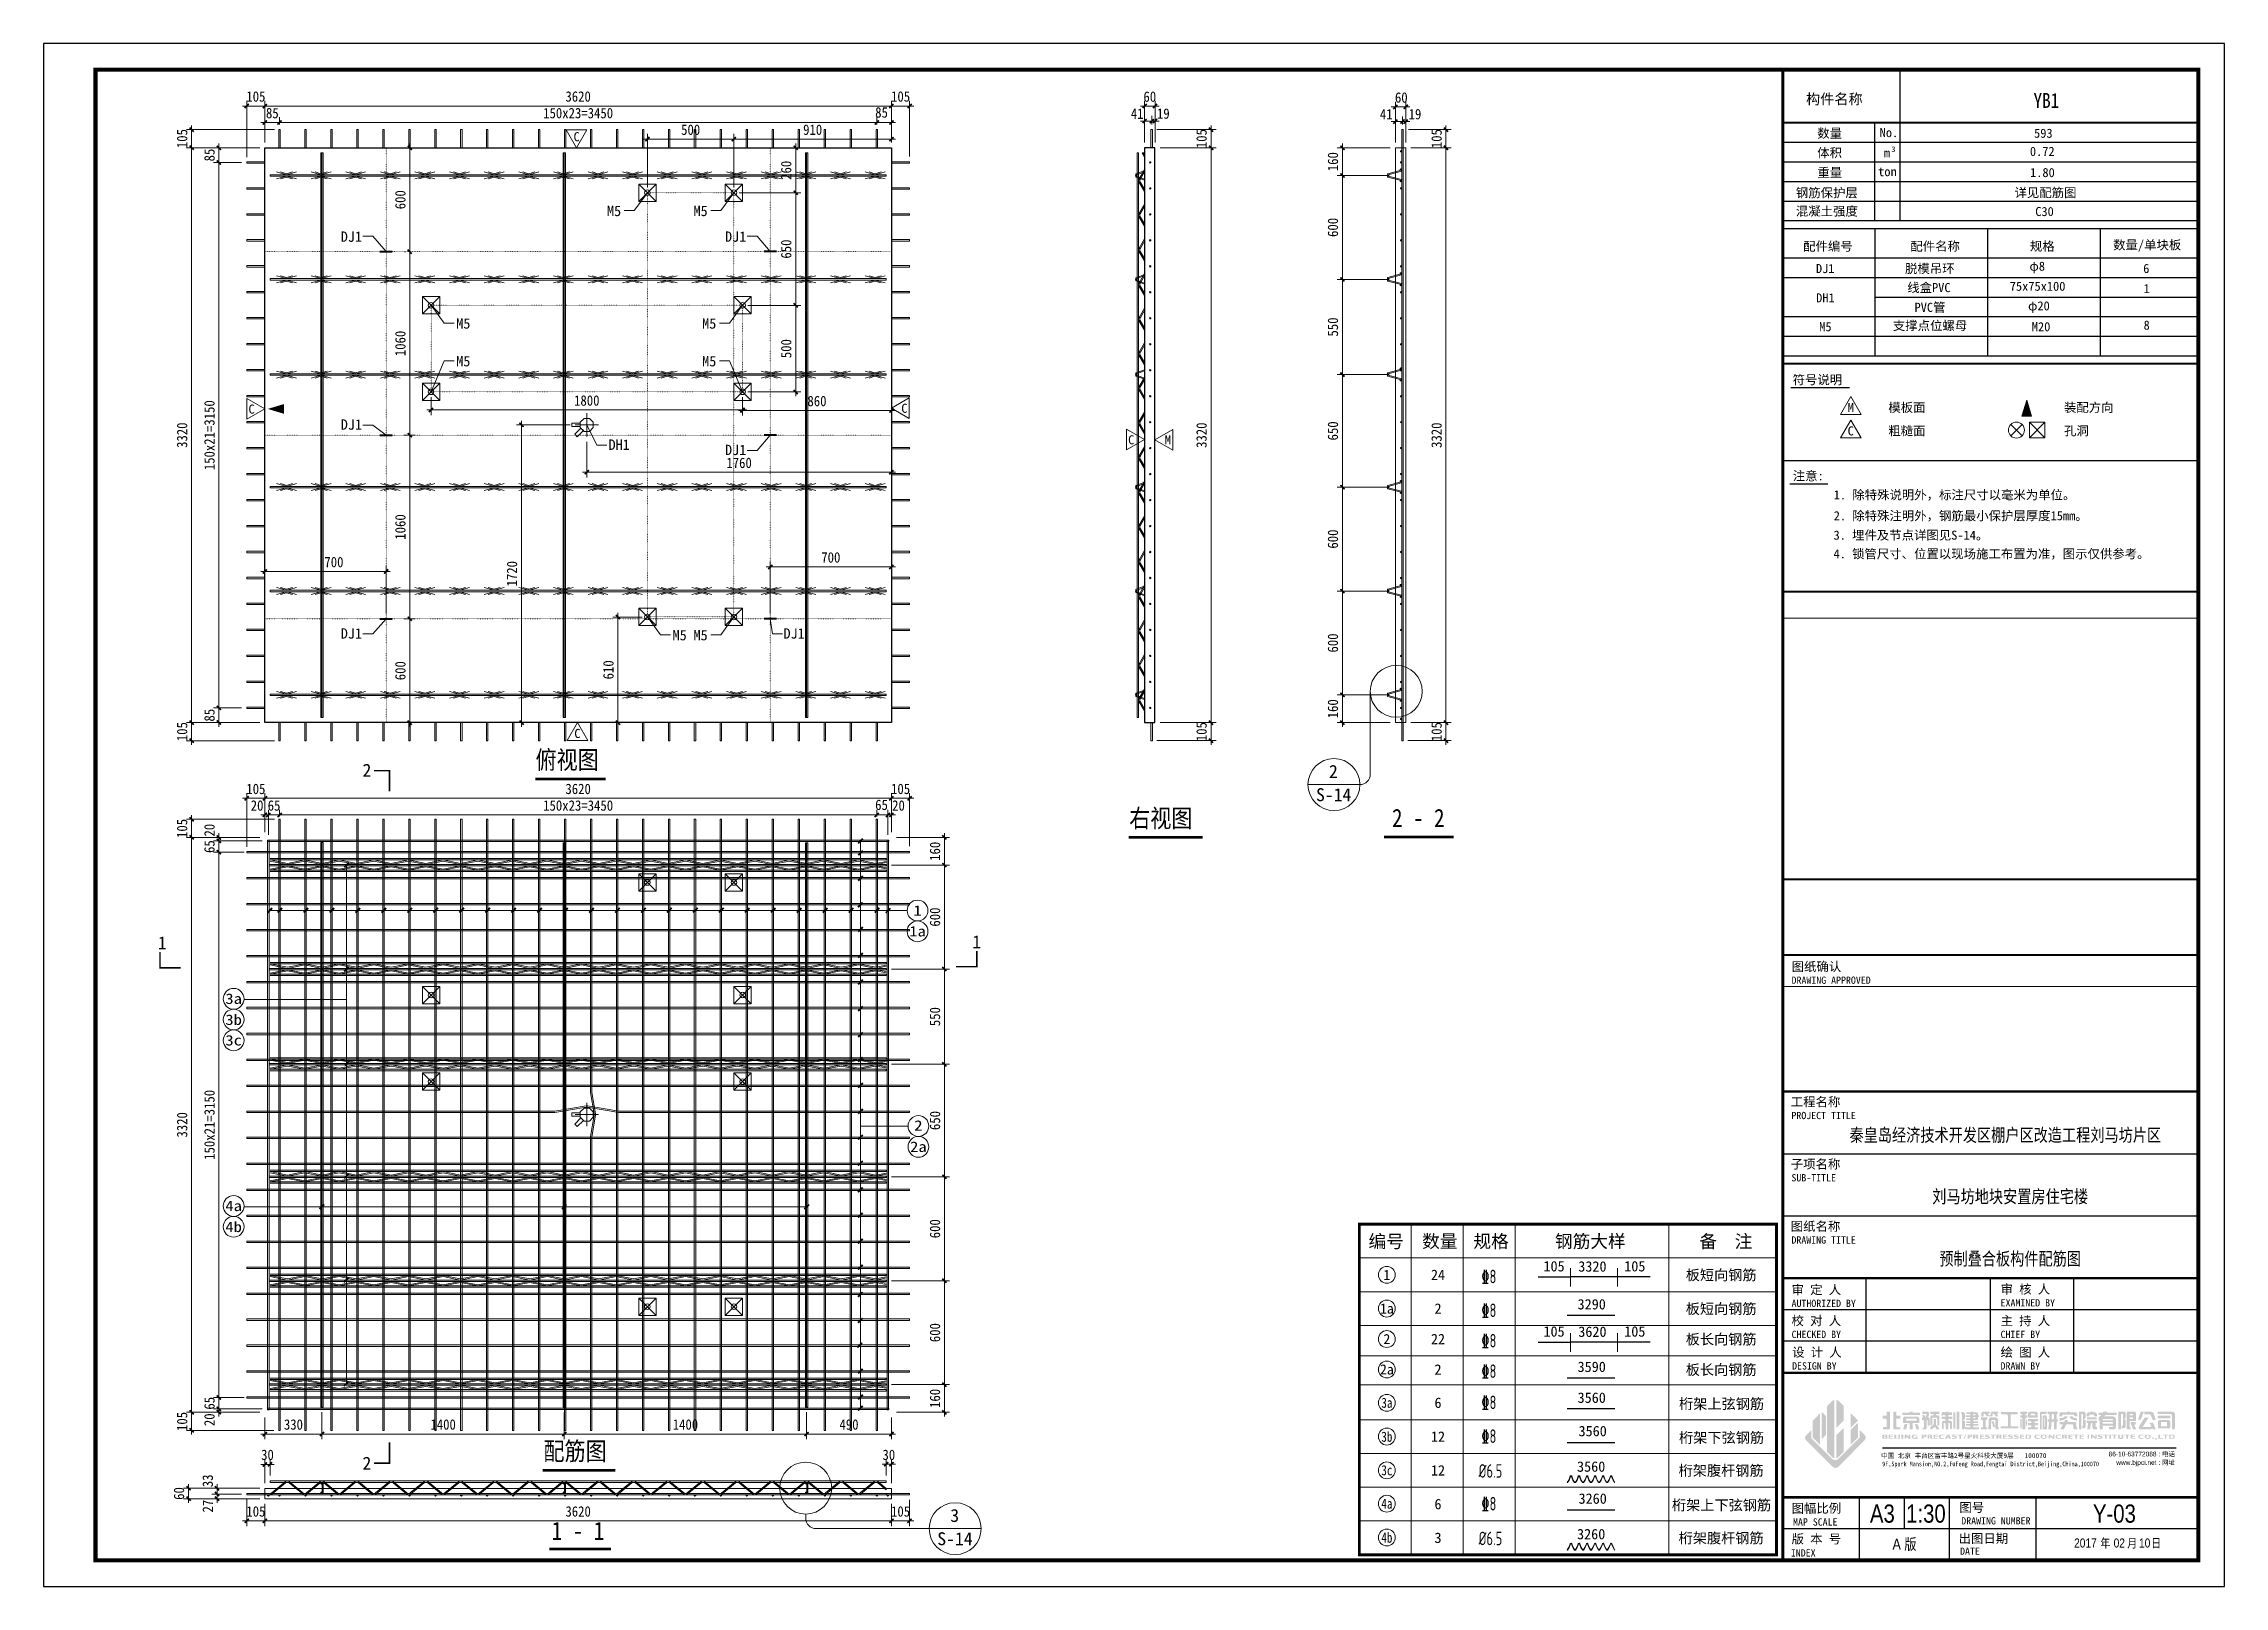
# Model space of a CAD drawing. Header units: millimetres. Extents: x 1735 to 14335, y 855 to 9765.
import ezdxf
from ezdxf.enums import TextEntityAlignment as Align

# ---------------------------------------------------------------- set-up
doc = ezdxf.new("R2010")
doc.units = ezdxf.units.MM
doc.linetypes.add('ACAD_ISO10W100', pattern=[18, 12, -3, 0, -3])
doc.linetypes.add('DOT', pattern=[0.25, 0, -0.25])
for name, color, linetype in [('EQUIP-照明', 3, 'Continuous'), ('ERECTIONMARK', 8, 'Continuous'), ('S-ANNO-TABT', 7, 'Continuous'), ('S-DETL-TEXT', 7, 'Continuous'), ('YZ-下划线', 1, 'ACAD_ISO10W100'), ('YZ-标题文字', 2, 'Continuous'), ('YZ-索引图号', 3, 'Continuous'), ('图框2', 1, 'Continuous'), ('图框名称', 4, 'Continuous'), ('图框签字栏-图框文字', 255, 'Continuous'), ('图框签字栏-图框栏', 7, 'Continuous'), ('图框线', 7, 'Continuous'), ('图签栏说明', 2, 'Continuous'), ('桁架', 4, 'Continuous'), ('钢筋', 7, 'Continuous')]:
    doc.layers.add(name, color=color, linetype=linetype)
for name, color, linetype, lineweight in [('PUB_DIM', 3, 'Continuous', 15), ('PUB_TITLE', 4, 'Continuous', 15), ('S-DETL-REIN', 1, 'Continuous', 9), ('YG-标注', 151, 'Continuous', 15), ('YZ-文字', 4, 'Continuous', 13), ('YZ-符号', 96, 'Continuous', 9), ('墙板支撑', 7, 'Continuous', 15), ('文字标注', 7, 'Continuous', 15), ('轮廓线', 2, 'Continuous', 13)]:
    doc.layers.add(name, color=color, linetype=linetype, lineweight=lineweight)
doc.styles.add('TSSD_NORM', font='tssdeng2.shx', dxfattribs={"width": 0.7, "bigfont": 'tssdchn.shx'})
doc.styles.add('YG-样式 2', font='simhei.ttf')
doc.styles.add('YZ-样式 1', font='simhei.ttf', dxfattribs={"width": 0.85})
doc.styles.add('YZ-样式 2', font='simhei.ttf', dxfattribs={"width": 0.9})
doc.styles.add('图框签字栏$0$宋体', font='', dxfattribs={"width": 0.8})
doc.styles.add('图签-logo-2', font='arial.ttf')
doc.styles.add('图签-样式 1', font='arial.ttf', dxfattribs={"width": 0.8})
doc.styles.add('图签-样式 2', font='')
doc.styles.add('图签-黑体', font='simhei.ttf')
doc.styles.add('图签-黑体2', font='simhei.ttf', dxfattribs={"width": 0.8})
doc.styles.add('宋体', font='', dxfattribs={"width": 0.8})
doc.styles.add('黑体', font='simhei.ttf')
doc.styles.get('图框签字栏$0$宋体').set_extended_font_data('NSimSun')
doc.styles.get('图签-样式 2').set_extended_font_data('NSimSun')
doc.styles.get('宋体').set_extended_font_data('SimSun')
doc.dimstyles.new('m_sc-10', dxfattribs={"dimtxt": 65, "dimasz": 30, "dimexe": 20, "dimexo": 30, "dimgap": 20, "dimtad": 1, "dimdec": 0, "dimzin": 1, "dimdsep": 46, "dimtxsty": '黑体', "dimblk": 'ARCHTICK', "dimcen": 250, "dimdle": 10, "dimclrd": 256, "dimclre": 256, "dimclrt": 7, "dimazin": 0, "dimtfac": 1, "dimtdec": 0, "dimtix": 1, "dimtmove": 2, "dimatfit": 2, "dimldrblk": 'ARCHTICK', "dimfxl": 1, "dimlwd": -1, "dimlwe": -1, "dimarcsym": 0})
doc.dimstyles.new('YZ-30', dxfattribs={"dimscale": 30, "dimtxt": 2, "dimasz": 0.8, "dimexe": 1, "dimexo": 1, "dimgap": 0.8, "dimtad": 1, "dimdec": 0, "dimzin": 1, "dimdsep": 46, "dimtxsty": 'YZ-样式 2', "dimblk": 'ARCHTICK', "dimcen": 250, "dimdle": 0.8, "dimclrd": 151, "dimclre": 151, "dimclrt": 7, "dimazin": 0, "dimtfac": 1, "dimtdec": 0, "dimtix": 1, "dimtmove": 2, "dimatfit": 2, "dimldrblk": 'ARCHTICK', "dimfxl": 1, "dimlwd": 9, "dimlwe": 9, "dimarcsym": 0})

msp = doc.modelspace()

# ---------------------------------------------------------------- texts
at = {"layer": 'S-ANNO-TABT', "lineweight": 9, "style": '宋体'}
for s, p in [('1', (9495.7, 2653.9)), ('1a', (9495.7, 2458.9)), ('2', (9495.7, 2282.9)), ('2a', (9495.7, 2107))]:
    msp.add_text(s, height=58.5, dxfattribs=at).set_placement(p, align=Align.MIDDLE)
at = {"layer": 'S-ANNO-TABT', "color": 1, "lineweight": 9, "style": 'TSSD_NORM', "width": 0.7}
for s, p in [('\x848', (10085.1, 2644.2)), ('\x848', (10085.1, 2449.2)), ('\x848', (10085.1, 2273.3)), ('\x848', (10085.1, 2097.4)), ('\x848', (10085.1, 1917.1)), ('\x848', (10085.1, 1722.1)), ('%%C6.5', (10094.1, 1521.4)), ('\x848', (10085.1, 1332.1)), ('%%C6.5', (10094.1, 1131.4))]:
    msp.add_text(s, height=78, dxfattribs=at).set_placement(p, align=Align.MIDDLE)
at = {"layer": 'S-ANNO-TABT', "lineweight": 9, "style": '宋体', "width": 0.8}
for s, p in [('3a', (9495.7, 1914.6)), ('3b', (9495.7, 1719.6)), ('3c', (9495.7, 1524.6)), ('4a', (9495.7, 1332)), ('4b', (9495.7, 1137))]:
    msp.add_text(s, height=58.5, dxfattribs=at).set_placement(p, align=Align.MIDDLE)
at = {"layer": 'YZ-文字', "style": '黑体'}
for s, p in [('M5', (4989.7, 8798.5)), ('M5', (5489.7, 8798.5)), ('DJ1', (3451.7, 8650)), ('DJ1', (5671.7, 8650)), ('M5', (4118.8, 8148.5)), ('M5', (5539.7, 8148.5)), ('M5', (4118.8, 7930.6)), ('M5', (5539.7, 7930.6)), ('DJ1', (3451.7, 7565)), ('DH1', (4998.8, 7448.4)), ('DJ1', (5671.7, 7418.3)), ('DJ1', (3451.7, 6358.3)), ('DJ1', (3451.7, 6358.3)), ('M5', (5368.8, 6348.5)), ('M5', (5489.7, 6348.5)), ('DJ1', (6009.5, 6358.3))]:
    msp.add_text(s, height=60, dxfattribs=at).set_placement(p, align=Align.MIDDLE_LEFT)
for s, p in [('24', (9791.1, 2653.9)), ('板短向钢筋', (11427, 2653.9)), ('2', (9791.1, 2458.9)), ('板短向钢筋', (11427, 2458.9)), ('22', (9791.1, 2282.9)), ('板长向钢筋', (11427, 2282.9)), ('板长向钢筋', (11427, 2107)), ('2', (9791.1, 2107)), ('6', (9791.1, 1914.6)), ('桁架上弦钢筋', (11429.4, 1909.8)), ('12', (9791.1, 1719.6)), ('桁架下弦钢筋', (11429.4, 1714.8)), ('12', (9791.1, 1524.6)), ('桁架腹杆钢筋', (11427, 1524.6)), ('6', (9791.1, 1329.6)), ('桁架上下弦钢筋', (11429.4, 1324.8)), ('3', (9791.1, 1134.6)), ('桁架腹杆钢筋', (11427, 1134.6))]:
    msp.add_text(s, height=60, dxfattribs=at).set_placement(p, align=Align.MIDDLE)
for s, p in [('105', (10461.6, 2655.6)), ('3320', (10683.2, 2654.2)), ('105', (10928.2, 2655.6)), ('3290', (10679.2, 2436)), ('105', (10461.6, 2278.8)), ('3620', (10683.2, 2277.4)), ('105', (10928.2, 2278.8)), ('3590', (10679.2, 2074.6)), ('3560', (10679.2, 1896.4)), ('3560', (10684.7, 1703.6)), ('3560', (10676, 1498.5)), ('3260', (10684.7, 1313.6)), ('3260', (10676, 1108.5))]:
    msp.add_text(s, height=60, dxfattribs=at).set_placement(p, align=Align.BOTTOM_CENTER)
at = {"layer": 'YZ-标题文字', "style": 'YZ-样式 1', "width": 0.85}
for s, p in [('俯视图', (4576.9, 5544.3)), ('右视图', (8007.1, 5207)), ('2 - 2', (9525.3, 5208.7)), ('配筋图', (4622.5, 1551.6)), ('1 - 1', (4670, 1091.8))]:
    msp.add_text(s, height=105, dxfattribs=at).set_placement(p, align=Align.BOTTOM_LEFT)
at = {"layer": 'YZ-标题文字', "style": 'YZ-样式 1', "width": 1.176}
for s, p in [('1a', (6784, 4637.6)), ('1', (6784, 4757.6)), ('3a', (2832.6, 4247.9)), ('3b', (2832.6, 4127.9)), ('3c', (2832.6, 4007.9)), ('2', (6788.9, 3516.2)), ('2a', (6788.9, 3393.1)), ('4a', (2832.6, 3051.6)), ('4b', (2832.6, 2931.6))]:
    msp.add_text(s, height=60, dxfattribs=at).set_placement(p, align=Align.MIDDLE)
at = {"layer": 'YZ-符号', "color": 1, "lineweight": 15, "style": '图签-黑体'}
for s, p in [('C', (4796.5, 9200.8)), ('M', (12158, 7636.7, 5530.2)), ('C', (2918.3, 7627.7)), ('C', (6690.2, 7632.2)), ('C', (8000.8, 7450.3)), ('M', (8212.7, 7449.8)), ('C', (12158, 7501.7, 5530.2)), ('C', (4800.9, 5754.3))]:
    msp.add_text(s, height=52.5, dxfattribs=at).set_placement(p)
at = {"layer": 'YZ-索引图号', "color": 3, "ltscale": 100}
for s, style, p in [('2', 'YZ-样式 1', (9186.7, 5523.7)), ('S-14', 'YZ-样式 2', (9188.4, 5389.3)), ('3', 'YZ-样式 1', (6998.5, 1226.4)), ('S-14', 'YZ-样式 2', (7000.2, 1092))]:
    msp.add_text(s, height=75, dxfattribs=dict(at, style=style)).set_placement(p, align=Align.CENTER)
at = {"layer": '图框名称', "color": 2, "linetype": 'Continuous', "style": '图签-样式 1', "width": 0.8}
for s, height, p in [('秦皇岛经济技术开发区棚户区改造工程刘马坊片区', 75, (13069, 3423.8)), ('刘马坊地块安置房住宅楼', 75, (13096.9, 3068.7)), ('预制叠合板构件配筋图', 75, (13096.9, 2709.3)), ('A3', 105, (12358.6, 1222.4)), ('1:30', 105, (12610.3, 1222.4)), ('Y-03', 105, (13699.2, 1222.4)), ('A 版', 64.5, (12486.5, 1066.3))]:
    msp.add_text(s, height=height, rotation=0.00002, dxfattribs=at).set_placement(p, align=Align.CENTER)
at = {"layer": '图框名称', "color": 0, "style": '图签-样式 1', "width": 0.8}
msp.add_text('年      月     日', height=52.5, rotation=0.0001, dxfattribs=at).set_placement((13969.3, 1078.2), align=Align.RIGHT)
at = {"layer": '图框名称', "color": 2, "style": '图签-样式 1', "width": 0.8}
msp.add_text('2017      02     10', height=52.5, rotation=0.0001, dxfattribs=at).set_placement((13466.4, 1078.8))
at = {"layer": '图框签字栏-图框文字', "style": '图签-黑体'}
for s, height, p in [('构件名称', 60, (12081, 9444.6)), ('数量', 52.5, (12053.9, 9246.8)), ('No.', 52.5, (12396.7, 9250.9)), ('593', 52.5, (13288.6, 9247.1)), ('体积', 52.5, (12053.9, 9134.5)), ('m', 52.5, (12385, 9133.3)), ('3', 31.8, (12422.6, 9154.7)), ('0.72', 52.5, (13282.4, 9142.3)), ('重量', 52.5, (12055, 9019.9)), ('ton', 52.5, (12387.9, 9025.4)), ('1.80', 52.5, (13283.3, 9020.1)), ('钢筋保护层', 52.5, (12037.7, 8903.6)), ('混凝土强度', 52.5, (12037.7, 8797.2)), ('详见配筋图', 52.5, (13301, 8904)), ('C30', 52.5, (13295.4, 8795)), ('配件编号', 52.5, (12044, 8594.5)), ('配件名称', 52.5, (12663.2, 8594.5)), ('规格', 52.5, (13282.6, 8594.5)), ('数量/单块板', 52.5, (13888.6, 8602.1))]:
    msp.add_text(s, height=height, dxfattribs=at).set_placement(p, align=Align.MIDDLE_CENTER)
at = {"layer": '图框签字栏-图框文字', "color": 2, "style": '图签-黑体'}
for s, p in [('DJ1', (12028.3, 8465.5)), ('脱模吊环', (12632.7, 8465.5)), ('6', (13883.5, 8466.2)), ('DH1', (12029.4, 8296.2)), ('线盒PVC', (12627.3, 8355.5)), ('1', (13885.6, 8349.9)), ('PVC管', (12633.8, 8241.5)), ('M5', (12029.4, 8129.7)), ('支撑点位螺母', (12633.8, 8135.9)), ('M20', (13275.5, 8129.7)), ('8', (13885.6, 8138.8))]:
    msp.add_text(s, height=52.5, dxfattribs=at).set_placement(p, align=Align.MIDDLE_CENTER)
for s, p in [('φ8', (13253.3, 8437.3)), ('75x75x100', (13255.4, 8321.4)), ('φ20', (13262.9, 8208.1))]:
    msp.add_text(s, height=52.5, dxfattribs=at).set_placement(p, align=Align.BOTTOM_CENTER)
at = {"layer": '图框签字栏-图框文字'}
for s, height, style, p in [('符号说明', 52.5, '图签-黑体', (11840, 7797.4)), ('模板面', 52.5, '图签-黑体', (12392.9, 7637.4)), ('装配方向', 52.5, '图签-黑体', (13407.9, 7637.4)), ('粗糙面', 52.5, '图签-黑体', (12392.9, 7502.4)), ('孔洞', 52.5, '图签-黑体', (13407.9, 7502.4)), ('注意:', 52.5, '图签-黑体', (11840.9, 7242)), ('图纸确认', 52.5, '图签-黑体', (11833.9, 4408)), ('DRAWING APPROVED', 42, '图框签字栏$0$宋体', (11833.9, 4334.5)), ('工程名称', 52.5, '图签-黑体', (11829.3, 3626.8)), ('PROJECT TITLE', 42, '图框签字栏$0$宋体', (11833.2, 3553)), ('子项名称', 52.5, '图签-黑体', (11829.3, 3267.3)), ('SUB-TITLE', 42, '图框签字栏$0$宋体', (11833.2, 3193.5)), ('图纸名称', 52.5, '图签-黑体', (11829.3, 2907.9)), ('DRAWING TITLE', 42, '图框签字栏$0$宋体', (11833.2, 2834.1)), ('审 定 人', 52.5, '图签-黑体', (11833.9, 2541.7)), ('审 核 人', 52.5, '图签-黑体', (13041.6, 2544.8)), ('AUTHORIZED BY', 42, '图框签字栏$0$宋体', (11833.9, 2468.1)), ('校 对 人', 52.5, '图签-黑体', (11833.9, 2362.7)), ('主 持 人', 52.5, '图签-黑体', (13041.5, 2362.7)), ('EXAMINED BY', 42, '图框签字栏$0$宋体', (13041.6, 2471.1)), ('CHECKED BY', 42, '图框签字栏$0$宋体', (11833.9, 2289)), ('CHIEF BY', 42, '图框签字栏$0$宋体', (13041.5, 2289)), ('设 计 人', 52.5, '图签-黑体', (11837, 2180.6)), ('DESIGN BY', 42, '图框签字栏$0$宋体', (11837, 2106.9)), ('绘 图 人', 52.5, '图签-黑体', (13041.5, 2180.6)), ('DRAWN BY', 42, '图框签字栏$0$宋体', (13041.5, 2106.9)), ('中国 北京 丰台区富丰路2号星火科技大厦9层   100070', 27.009, '图签-黑体2', (12351.6, 1596)), ('图幅比例', 52.5, '图签-黑体', (11833.9, 1279.2)), ('图号', 52.5, '图签-黑体', (12803.6, 1284.6)), ('版 本 号', 52.5, '图签-黑体', (11833.9, 1102.2)), ('MAP SCALE', 42, '图框签字栏$0$宋体', (11842.2, 1205.5)), ('出图日期', 52.5, '图签-黑体', (12798.9, 1105.2)), ('INDEX', 42, '图框签字栏$0$宋体', (11829.8, 1026.8)), ('DATE', 42, '图框签字栏$0$宋体', (12807.4, 1036.7))]:
    msp.add_text(s, height=height, dxfattribs=dict(at, style=style)).set_placement(p)
at = {"layer": '图框签字栏-图框文字', "style": '图签-黑体2', "width": 0.8}
msp.add_text('9F,Spark Mansion,NO.2,FuFeng Road,Fengtai District,Beijing,China,100070', height=27.009, dxfattribs=at).set_placement((12357.7, 1548.3))
at = {"layer": '图框签字栏-图框文字', "style": '图签-logo-2'}
for s, p in [('86-10-63772088 : 电话', (14049.6, 1605.5)), ('www.bjpci.net : 网址', (14049.6, 1556.4))]:
    msp.add_text(s, height=27.009, dxfattribs=at).set_placement(p, align=Align.RIGHT)
at = {"layer": '图框签字栏-图框文字', "style": '图框签字栏$0$宋体'}
msp.add_text('DRAWING NUMBER', height=42, dxfattribs=at).set_placement((13014.4, 1212.2), align=Align.CENTER)
at = {"layer": '图框签字栏-图框栏', "ltscale": 100, "style": '图签-黑体'}
for s, p in [('编号', (9491.6, 2848.9)), ('数量', (9801.4, 2848.9)), ('规格', (10097.7, 2848.9)), ('钢筋大样', (10671.2, 2848.9)), ('备  注', (11454.4, 2848.9))]:
    msp.add_text(s, height=74.87, rotation=0, dxfattribs=at).set_placement(p, align=Align.MIDDLE)
at = {"layer": '图签栏说明', "style": '图签-黑体', "width": 0.85}
msp.add_text('YB1', height=85.92, dxfattribs=at).set_placement((13306.2, 9436.3), align=Align.MIDDLE_CENTER)
at = {"layer": '图签栏说明', "color": 2, "style": '图签-样式 2'}
for s, p in [('1. 除特殊说明外，标注尺寸以毫米为单位。', (12077.6, 7132.5)), ('2. 除特殊注明外，钢筋最小保护层厚度15mm。', (12077.6, 7011.8)), ('3. 埋件及节点详图见S-14。', (12076.3, 6899.6)), ('4. 锁管尺寸、位置以现场施工布置为准，图示仅供参考。', (12076.3, 6791.9))]:
    msp.add_text(s, height=52.5, dxfattribs=at).set_placement(p)
at = {"layer": '文字标注', "style": 'YG-样式 2'}
for s, p in [('2', (3602.5, 5530.7)), ('1', (2420.1, 4533.3)), ('1', (7126, 4539.4)), ('2', (3602.5, 1528.4))]:
    msp.add_text(s, height=75, dxfattribs=at).set_placement(p, align=Align.CENTER)

# ---------------------------------------------------------------- blocks, each defined once
blk = doc.blocks.new('_ArchTick')
at = {"color": 0, "linetype": 'ByBlock', "const_width": 0.4}
blk.add_lwpolyline([(-0.5, -0.5), (0.5, 0.5)], dxfattribs=at)
blk = doc.blocks.new('*D95')
at = {"layer": 'Defpoints', "color": 0, "ltscale": 30, "transparency": 16777216}
for p in [(4873, 7495), (6633, 7475), (6633, 7289)]:
    blk.add_point(p, dxfattribs=at)
at = {"layer": 'YG-标注', "color": 151, "lineweight": 9, "ltscale": 30, "transparency": 16777216}
for p, q in [((4873, 7465), (4873, 7259)), ((6633, 7445), (6633, 7259)), ((4849, 7289), (6657, 7289))]:
    blk.add_line(p, q, dxfattribs=at)
at = {"layer": 'YG-标注', "color": 151, "lineweight": 9, "ltscale": 30, "transparency": 16777216, "xscale": 24, "yscale": 24, "zscale": 24, "rotation": 180}
blk.add_blockref('_ArchTick', (4873, 7289), dxfattribs=at)
at = {"layer": 'YG-标注', "color": 151, "lineweight": 9, "ltscale": 30, "transparency": 16777216, "xscale": 24, "yscale": 24, "zscale": 24}
blk.add_blockref('_ArchTick', (6633, 7289), dxfattribs=at)
at = {"layer": 'YG-标注', "color": 7, "ltscale": 30, "transparency": 16777216, "insert": (5753, 7343), "char_height": 60, "attachment_point": 5, "style": 'YZ-样式 2'}
blk.add_mtext('1760', dxfattribs=at)
blk = doc.blocks.new('*D96')
at = {"layer": 'Defpoints', "color": 0, "ltscale": 30, "transparency": 16777216}
for p in [(3013, 5180), (2590, 1860), (3013, 1860)]:
    blk.add_point(p, dxfattribs=at)
at = {"layer": 'YG-标注', "color": 151, "lineweight": 9, "ltscale": 30, "transparency": 16777216}
for p, q in [((2983, 5180), (2560, 5180)), ((2590, 5204), (2590, 1836)), ((2983, 1860), (2560, 1860))]:
    blk.add_line(p, q, dxfattribs=at)
at = {"layer": 'YG-标注', "color": 151, "lineweight": 9, "ltscale": 30, "transparency": 16777216, "xscale": 24, "yscale": 24, "zscale": 24}
for p, rotation in [((2590, 5180), 90), ((2590, 1860), 270)]:
    blk.add_blockref('_ArchTick', p, dxfattribs=dict(at, rotation=rotation))
at = {"layer": 'YG-标注', "color": 7, "lineweight": 9, "ltscale": 30, "transparency": 16777216, "insert": (2535, 3520), "char_height": 60, "attachment_point": 5, "rotation": 90, "style": 'YZ-样式 2'}
blk.add_mtext('3320', dxfattribs=at)
blk = doc.blocks.new('*D97')
at = {"layer": 'Defpoints', "color": 0, "ltscale": 30, "transparency": 16777216}
for p in [(2590, 5285), (3013, 5180), (3098, 5285)]:
    blk.add_point(p, dxfattribs=at)
at = {"layer": 'YG-标注', "color": 151, "lineweight": 9, "ltscale": 30, "transparency": 16777216}
for p, q in [((2590, 5285), (2590, 5309)), ((3068, 5285), (2560, 5285)), ((2983, 5180), (2560, 5180)), ((2590, 5180), (2590, 5285)), ((2590, 5180), (2590, 5156))]:
    blk.add_line(p, q, dxfattribs=at)
at = {"layer": 'YG-标注', "color": 151, "lineweight": 9, "ltscale": 30, "transparency": 16777216, "xscale": 24, "yscale": 24, "zscale": 24}
for p, rotation in [((2590, 5285), 270), ((2590, 5180), 90)]:
    blk.add_blockref('_ArchTick', p, dxfattribs=dict(at, rotation=rotation))
at = {"layer": 'YG-标注', "color": 7, "lineweight": 9, "ltscale": 30, "transparency": 16777216, "insert": (2535, 5232), "char_height": 60, "attachment_point": 5, "rotation": 90, "style": 'YZ-样式 2'}
blk.add_mtext('105', dxfattribs=at)
blk = doc.blocks.new('*D98')
at = {"layer": 'Defpoints', "color": 0, "ltscale": 30, "transparency": 16777216}
for p in [(2590, 1860), (3013, 1860), (3094, 1755)]:
    blk.add_point(p, dxfattribs=at)
at = {"layer": 'YG-标注', "color": 151, "lineweight": 9, "ltscale": 30, "transparency": 16777216}
for p, q in [((2983, 1860), (2560, 1860)), ((2590, 1860), (2590, 1884)), ((2590, 1755), (2590, 1860)), ((3064, 1755), (2560, 1755)), ((2590, 1755), (2590, 1731))]:
    blk.add_line(p, q, dxfattribs=at)
at = {"layer": 'YG-标注', "color": 151, "lineweight": 9, "ltscale": 30, "transparency": 16777216, "xscale": 24, "yscale": 24, "zscale": 24}
for p, rotation in [((2590, 1860), 270), ((2590, 1755), 90)]:
    blk.add_blockref('_ArchTick', p, dxfattribs=dict(at, rotation=rotation))
at = {"layer": 'YG-标注', "color": 7, "lineweight": 9, "ltscale": 30, "transparency": 16777216, "insert": (2535, 1807), "char_height": 60, "attachment_point": 5, "rotation": 90, "style": 'YZ-样式 2'}
blk.add_mtext('105', dxfattribs=at)
blk = doc.blocks.new('*D99')
at = {"layer": 'Defpoints', "color": 0, "ltscale": 30, "transparency": 16777216}
for p in [(2747, 1880), (3013, 1860), (3028, 1880)]:
    blk.add_point(p, dxfattribs=at)
at = {"layer": 'YG-标注', "color": 151, "lineweight": 9, "ltscale": 30, "transparency": 16777216}
for p, q in [((2747, 1880), (2747, 1904)), ((2998, 1880), (2717, 1880)), ((2983, 1860), (2717, 1860)), ((2747, 1860), (2747, 1880)), ((2747, 1860), (2747, 1836))]:
    blk.add_line(p, q, dxfattribs=at)
at = {"layer": 'YG-标注', "color": 151, "lineweight": 9, "ltscale": 30, "transparency": 16777216, "xscale": 24, "yscale": 24, "zscale": 24}
for p, rotation in [((2747, 1880), 270), ((2747, 1860), 90)]:
    blk.add_blockref('_ArchTick', p, dxfattribs=dict(at, rotation=rotation))
at = {"layer": 'YG-标注', "color": 7, "lineweight": 9, "ltscale": 30, "transparency": 16777216, "insert": (2693, 1817), "char_height": 60, "attachment_point": 5, "rotation": 90, "style": 'YZ-样式 2'}
blk.add_mtext('20', dxfattribs=at)
blk = doc.blocks.new('*D100')
at = {"layer": 'Defpoints', "color": 0, "ltscale": 30, "transparency": 16777216}
for p in [(2747, 5095), (2923, 5095), (2923, 1945)]:
    blk.add_point(p, dxfattribs=at)
at = {"layer": 'YG-标注', "color": 151, "lineweight": 9, "ltscale": 30, "transparency": 16777216}
for p, q in [((2893, 5095), (2717, 5095)), ((2747, 1921), (2747, 5119)), ((2893, 1945), (2717, 1945))]:
    blk.add_line(p, q, dxfattribs=at)
at = {"layer": 'YG-标注', "color": 151, "lineweight": 9, "ltscale": 30, "transparency": 16777216, "xscale": 24, "yscale": 24, "zscale": 24}
for p, rotation in [((2747, 5095), 90), ((2747, 1945), 270)]:
    blk.add_blockref('_ArchTick', p, dxfattribs=dict(at, rotation=rotation))
at = {"layer": 'YG-标注', "color": 7, "lineweight": 9, "ltscale": 30, "transparency": 16777216, "insert": (2693, 3520), "char_height": 60, "attachment_point": 5, "rotation": 90, "style": 'YZ-样式 2'}
blk.add_mtext('150x21=3150', dxfattribs=at)
blk = doc.blocks.new('*D101')
at = {"layer": 'Defpoints', "color": 0, "ltscale": 30, "transparency": 16777216}
for p in [(2747, 5160), (2923, 5095), (3028, 5160)]:
    blk.add_point(p, dxfattribs=at)
at = {"layer": 'YG-标注', "color": 151, "lineweight": 9, "ltscale": 30, "transparency": 16777216}
for p, q in [((2747, 5160), (2747, 5184)), ((2998, 5160), (2717, 5160)), ((2893, 5095), (2717, 5095)), ((2747, 5095), (2747, 5160)), ((2747, 5095), (2747, 5071))]:
    blk.add_line(p, q, dxfattribs=at)
at = {"layer": 'YG-标注', "color": 151, "lineweight": 9, "ltscale": 30, "transparency": 16777216, "xscale": 24, "yscale": 24, "zscale": 24}
for p, rotation in [((2747, 5160), 270), ((2747, 5095), 90)]:
    blk.add_blockref('_ArchTick', p, dxfattribs=dict(at, rotation=rotation))
at = {"layer": 'YG-标注', "color": 7, "lineweight": 9, "ltscale": 30, "transparency": 16777216, "insert": (2693, 5127), "char_height": 60, "attachment_point": 5, "rotation": 90, "style": 'YZ-样式 2'}
blk.add_mtext('65', dxfattribs=at)
blk = doc.blocks.new('*D102')
at = {"layer": 'Defpoints', "color": 0, "ltscale": 30, "transparency": 16777216}
for p in [(2747, 5180), (3013, 5180), (3028, 5160)]:
    blk.add_point(p, dxfattribs=at)
at = {"layer": 'YG-标注', "color": 151, "lineweight": 9, "ltscale": 30, "transparency": 16777216}
for p, q in [((2983, 5180), (2717, 5180)), ((2747, 5180), (2747, 5204)), ((2747, 5160), (2747, 5180)), ((2998, 5160), (2717, 5160)), ((2747, 5160), (2747, 5136))]:
    blk.add_line(p, q, dxfattribs=at)
at = {"layer": 'YG-标注', "color": 151, "lineweight": 9, "ltscale": 30, "transparency": 16777216, "xscale": 24, "yscale": 24, "zscale": 24}
for p, rotation in [((2747, 5180), 270), ((2747, 5160), 90)]:
    blk.add_blockref('_ArchTick', p, dxfattribs=dict(at, rotation=rotation))
at = {"layer": 'YG-标注', "color": 7, "lineweight": 9, "ltscale": 30, "transparency": 16777216, "insert": (2693, 5222), "char_height": 60, "attachment_point": 5, "rotation": 90, "style": 'YZ-样式 2'}
blk.add_mtext('20', dxfattribs=at)
blk = doc.blocks.new('*D103')
at = {"layer": 'Defpoints', "color": 0, "ltscale": 30, "transparency": 16777216}
for p in [(2747, 1945), (2923, 1945), (3028, 1880)]:
    blk.add_point(p, dxfattribs=at)
at = {"layer": 'YG-标注', "color": 151, "lineweight": 9, "ltscale": 30, "transparency": 16777216}
for p, q in [((2893, 1945), (2717, 1945)), ((2747, 1945), (2747, 1969)), ((2747, 1880), (2747, 1945)), ((2998, 1880), (2717, 1880)), ((2747, 1880), (2747, 1856))]:
    blk.add_line(p, q, dxfattribs=at)
at = {"layer": 'YG-标注', "color": 151, "lineweight": 9, "ltscale": 30, "transparency": 16777216, "xscale": 24, "yscale": 24, "zscale": 24}
for p, rotation in [((2747, 1945), 270), ((2747, 1880), 90)]:
    blk.add_blockref('_ArchTick', p, dxfattribs=dict(at, rotation=rotation))
at = {"layer": 'YG-标注', "color": 7, "lineweight": 9, "ltscale": 30, "transparency": 16777216, "insert": (2693, 1912), "char_height": 60, "attachment_point": 5, "rotation": 90, "style": 'YZ-样式 2'}
blk.add_mtext('65', dxfattribs=at)
blk = doc.blocks.new('*D104')
at = {"layer": 'Defpoints', "color": 0, "ltscale": 30, "transparency": 16777216}
for p in [(6603, 5020), (6603, 4420), (6939, 4420)]:
    blk.add_point(p, dxfattribs=at)
at = {"layer": 'YG-标注', "color": 151, "lineweight": 9, "ltscale": 30, "transparency": 16777216}
for p, q in [((6939, 5044), (6939, 4396)), ((6633, 5020), (6969, 5020)), ((6633, 4420), (6969, 4420))]:
    blk.add_line(p, q, dxfattribs=at)
at = {"layer": 'YG-标注', "color": 151, "lineweight": 9, "ltscale": 30, "transparency": 16777216, "xscale": 24, "yscale": 24, "zscale": 24}
for p, rotation in [((6939, 5020), 90), ((6939, 4420), 270)]:
    blk.add_blockref('_ArchTick', p, dxfattribs=dict(at, rotation=rotation))
at = {"layer": 'YG-标注', "color": 7, "lineweight": 9, "ltscale": 30, "transparency": 16777216, "insert": (6885, 4720), "char_height": 60, "attachment_point": 5, "rotation": 90, "style": 'YZ-样式 2'}
blk.add_mtext('600', dxfattribs=at)
blk = doc.blocks.new('*D105')
at = {"layer": 'Defpoints', "color": 0, "ltscale": 30, "transparency": 16777216}
for p in [(6633, 5180), (6603, 5020), (6939, 5020)]:
    blk.add_point(p, dxfattribs=at)
at = {"layer": 'YG-标注', "color": 151, "lineweight": 9, "ltscale": 30, "transparency": 16777216}
for p, q in [((6663, 5180), (6969, 5180)), ((6939, 5204), (6939, 4996)), ((6633, 5020), (6969, 5020))]:
    blk.add_line(p, q, dxfattribs=at)
at = {"layer": 'YG-标注', "color": 151, "lineweight": 9, "ltscale": 30, "transparency": 16777216, "xscale": 24, "yscale": 24, "zscale": 24}
for p, rotation in [((6939, 5180), 90), ((6939, 5020), 270)]:
    blk.add_blockref('_ArchTick', p, dxfattribs=dict(at, rotation=rotation))
at = {"layer": 'YG-标注', "color": 7, "lineweight": 9, "ltscale": 30, "transparency": 16777216, "insert": (6885, 5100), "char_height": 60, "attachment_point": 5, "rotation": 90, "style": 'YZ-样式 2'}
blk.add_mtext('160', dxfattribs=at)
blk = doc.blocks.new('*D106')
at = {"layer": 'Defpoints', "color": 0, "ltscale": 30, "transparency": 16777216}
for p in [(6603, 4420), (6603, 3870), (6939, 3870)]:
    blk.add_point(p, dxfattribs=at)
at = {"layer": 'YG-标注', "color": 151, "lineweight": 9, "ltscale": 30, "transparency": 16777216}
for p, q in [((6633, 4420), (6969, 4420)), ((6939, 4444), (6939, 3846)), ((6633, 3870), (6969, 3870))]:
    blk.add_line(p, q, dxfattribs=at)
at = {"layer": 'YG-标注', "color": 151, "lineweight": 9, "ltscale": 30, "transparency": 16777216, "xscale": 24, "yscale": 24, "zscale": 24}
for p, rotation in [((6939, 4420), 90), ((6939, 3870), 270)]:
    blk.add_blockref('_ArchTick', p, dxfattribs=dict(at, rotation=rotation))
at = {"layer": 'YG-标注', "color": 7, "ltscale": 30, "transparency": 16777216, "insert": (6885, 4145), "char_height": 60, "attachment_point": 5, "rotation": 90, "style": 'YZ-样式 2'}
blk.add_mtext('550', dxfattribs=at)
blk = doc.blocks.new('*D107')
at = {"layer": 'Defpoints', "color": 0, "ltscale": 30, "transparency": 16777216}
for p in [(6603, 3870), (6603, 3220), (6939, 3220)]:
    blk.add_point(p, dxfattribs=at)
at = {"layer": 'YG-标注', "color": 151, "lineweight": 9, "ltscale": 30, "transparency": 16777216}
for p, q in [((6633, 3870), (6969, 3870)), ((6939, 3894), (6939, 3196)), ((6633, 3220), (6969, 3220))]:
    blk.add_line(p, q, dxfattribs=at)
at = {"layer": 'YG-标注', "color": 151, "lineweight": 9, "ltscale": 30, "transparency": 16777216, "xscale": 24, "yscale": 24, "zscale": 24}
for p, rotation in [((6939, 3870), 90), ((6939, 3220), 270)]:
    blk.add_blockref('_ArchTick', p, dxfattribs=dict(at, rotation=rotation))
at = {"layer": 'YG-标注', "color": 7, "ltscale": 30, "transparency": 16777216, "insert": (6885, 3545), "char_height": 60, "attachment_point": 5, "rotation": 90, "style": 'YZ-样式 2'}
blk.add_mtext('650', dxfattribs=at)
blk = doc.blocks.new('*D108')
at = {"layer": 'Defpoints', "color": 0, "ltscale": 30, "transparency": 16777216}
for p in [(6603, 3220), (6603, 2620), (6939, 2620)]:
    blk.add_point(p, dxfattribs=at)
at = {"layer": 'YG-标注', "color": 151, "lineweight": 9, "ltscale": 30, "transparency": 16777216}
for p, q in [((6633, 3220), (6969, 3220)), ((6939, 3244), (6939, 2596)), ((6633, 2620), (6969, 2620))]:
    blk.add_line(p, q, dxfattribs=at)
at = {"layer": 'YG-标注', "color": 151, "lineweight": 9, "ltscale": 30, "transparency": 16777216, "xscale": 24, "yscale": 24, "zscale": 24}
for p, rotation in [((6939, 3220), 90), ((6939, 2620), 270)]:
    blk.add_blockref('_ArchTick', p, dxfattribs=dict(at, rotation=rotation))
at = {"layer": 'YG-标注', "color": 7, "ltscale": 30, "transparency": 16777216, "insert": (6885, 2920), "char_height": 60, "attachment_point": 5, "rotation": 90, "style": 'YZ-样式 2'}
blk.add_mtext('600', dxfattribs=at)
blk = doc.blocks.new('*D109')
at = {"layer": 'Defpoints', "color": 0, "ltscale": 30, "transparency": 16777216}
for p in [(6603, 2620), (6603, 2020), (6939, 2020)]:
    blk.add_point(p, dxfattribs=at)
at = {"layer": 'YG-标注', "color": 151, "lineweight": 9, "ltscale": 30, "transparency": 16777216}
for p, q in [((6633, 2620), (6969, 2620)), ((6939, 2644), (6939, 1996)), ((6633, 2020), (6969, 2020))]:
    blk.add_line(p, q, dxfattribs=at)
at = {"layer": 'YG-标注', "color": 151, "lineweight": 9, "ltscale": 30, "transparency": 16777216, "xscale": 24, "yscale": 24, "zscale": 24}
for p, rotation in [((6939, 2620), 90), ((6939, 2020), 270)]:
    blk.add_blockref('_ArchTick', p, dxfattribs=dict(at, rotation=rotation))
at = {"layer": 'YG-标注', "color": 7, "ltscale": 30, "transparency": 16777216, "insert": (6885, 2320), "char_height": 60, "attachment_point": 5, "rotation": 90, "style": 'YZ-样式 2'}
blk.add_mtext('600', dxfattribs=at)
blk = doc.blocks.new('*D110')
at = {"layer": 'Defpoints', "color": 0, "ltscale": 30, "transparency": 16777216}
for p in [(6603, 2020), (6633, 1860), (6939, 1860)]:
    blk.add_point(p, dxfattribs=at)
at = {"layer": 'YG-标注', "color": 151, "lineweight": 9, "ltscale": 30, "transparency": 16777216}
for p, q in [((6633, 2020), (6969, 2020)), ((6939, 2044), (6939, 1836)), ((6663, 1860), (6969, 1860))]:
    blk.add_line(p, q, dxfattribs=at)
at = {"layer": 'YG-标注', "color": 151, "lineweight": 9, "ltscale": 30, "transparency": 16777216, "xscale": 24, "yscale": 24, "zscale": 24}
for p, rotation in [((6939, 2020), 90), ((6939, 1860), 270)]:
    blk.add_blockref('_ArchTick', p, dxfattribs=dict(at, rotation=rotation))
at = {"layer": 'YG-标注', "color": 7, "ltscale": 30, "transparency": 16777216, "insert": (6885, 1940), "char_height": 60, "attachment_point": 5, "rotation": 90, "style": 'YZ-样式 2'}
blk.add_mtext('160', dxfattribs=at)
blk = doc.blocks.new('A$C7C4453D7')
at = {"color": 3, "lineweight": 15, "xscale": -80, "yscale": 80, "zscale": 80, "rotation": 180}
blk.add_blockref('_ArchTick', (0, 0), dxfattribs=at)
blk = doc.blocks.new('*D111')
at = {"layer": 'Defpoints', "color": 0, "ltscale": 30, "transparency": 16777216}
for p in [(3013, 5406), (3013, 5180), (2908, 5095)]:
    blk.add_point(p, dxfattribs=at)
at = {"layer": 'YG-标注', "color": 151, "lineweight": 9, "ltscale": 30, "transparency": 16777216}
for p, q in [((2908, 5125), (2908, 5436)), ((3013, 5210), (3013, 5436)), ((2908, 5406), (2884, 5406)), ((2908, 5406), (3013, 5406)), ((3013, 5406), (3037, 5406))]:
    blk.add_line(p, q, dxfattribs=at)
at = {"layer": 'YG-标注', "color": 151, "lineweight": 9, "ltscale": 30, "transparency": 16777216, "xscale": 24, "yscale": 24, "zscale": 24}
blk.add_blockref('_ArchTick', (2908, 5406), dxfattribs=at)
at = {"layer": 'YG-标注', "color": 151, "lineweight": 9, "ltscale": 30, "transparency": 16777216, "xscale": 24, "yscale": 24, "zscale": 24, "rotation": 180}
blk.add_blockref('_ArchTick', (3013, 5406), dxfattribs=at)
at = {"layer": 'YG-标注', "color": 7, "ltscale": 30, "transparency": 16777216, "insert": (2961, 5460), "char_height": 60, "attachment_point": 5, "style": 'YZ-样式 2'}
blk.add_mtext('105', dxfattribs=at)
blk = doc.blocks.new('*D112')
at = {"layer": 'Defpoints', "color": 0, "ltscale": 30, "transparency": 16777216}
for p in [(3098, 5310), (3098, 5270), (3033, 5165)]:
    blk.add_point(p, dxfattribs=at)
at = {"layer": 'YG-标注', "color": 151, "lineweight": 9, "ltscale": 30, "transparency": 16777216}
for p, q in [((3033, 5310), (3009, 5310)), ((3033, 5195), (3033, 5340)), ((3033, 5310), (3098, 5310)), ((3098, 5300), (3098, 5340)), ((3098, 5310), (3122, 5310))]:
    blk.add_line(p, q, dxfattribs=at)
at = {"layer": 'YG-标注', "color": 151, "lineweight": 9, "ltscale": 30, "transparency": 16777216, "xscale": 24, "yscale": 24, "zscale": 24}
blk.add_blockref('_ArchTick', (3033, 5310), dxfattribs=at)
at = {"layer": 'YG-标注', "color": 151, "lineweight": 9, "ltscale": 30, "transparency": 16777216, "xscale": 24, "yscale": 24, "zscale": 24, "rotation": 180}
blk.add_blockref('_ArchTick', (3098, 5310), dxfattribs=at)
at = {"layer": 'YG-标注', "color": 7, "ltscale": 30, "transparency": 16777216, "insert": (3066, 5364), "char_height": 60, "attachment_point": 5, "style": 'YZ-样式 2'}
blk.add_mtext('65', dxfattribs=at)
blk = doc.blocks.new('*D113')
at = {"layer": 'Defpoints', "color": 0, "ltscale": 30, "transparency": 16777216}
for p in [(3013, 5310), (3013, 5180), (3033, 5165)]:
    blk.add_point(p, dxfattribs=at)
at = {"layer": 'YG-标注', "color": 151, "lineweight": 9, "ltscale": 30, "transparency": 16777216}
for p, q in [((3013, 5310), (2989, 5310)), ((3013, 5210), (3013, 5340)), ((3033, 5310), (3013, 5310)), ((3033, 5195), (3033, 5340)), ((3033, 5310), (3057, 5310))]:
    blk.add_line(p, q, dxfattribs=at)
at = {"layer": 'YG-标注', "color": 151, "lineweight": 9, "ltscale": 30, "transparency": 16777216, "xscale": 24, "yscale": 24, "zscale": 24}
blk.add_blockref('_ArchTick', (3013, 5310), dxfattribs=at)
at = {"layer": 'YG-标注', "color": 151, "lineweight": 9, "ltscale": 30, "transparency": 16777216, "xscale": 24, "yscale": 24, "zscale": 24, "rotation": 180}
blk.add_blockref('_ArchTick', (3033, 5310), dxfattribs=at)
at = {"layer": 'YG-标注', "color": 7, "ltscale": 30, "transparency": 16777216, "insert": (2968, 5364), "char_height": 60, "attachment_point": 5, "style": 'YZ-样式 2'}
blk.add_mtext('20', dxfattribs=at)
blk = doc.blocks.new('*D114')
at = {"layer": 'Defpoints', "color": 0, "ltscale": 30, "transparency": 16777216}
for p in [(6633, 5406), (3013, 5180), (6633, 5180)]:
    blk.add_point(p, dxfattribs=at)
at = {"layer": 'YG-标注', "color": 151, "lineweight": 9, "ltscale": 30, "transparency": 16777216}
for p, q in [((3013, 5210), (3013, 5436)), ((6633, 5210), (6633, 5436)), ((2989, 5406), (6657, 5406))]:
    blk.add_line(p, q, dxfattribs=at)
at = {"layer": 'YG-标注', "color": 151, "lineweight": 9, "ltscale": 30, "transparency": 16777216, "xscale": 24, "yscale": 24, "zscale": 24, "rotation": 180}
blk.add_blockref('_ArchTick', (3013, 5406), dxfattribs=at)
at = {"layer": 'YG-标注', "color": 151, "lineweight": 9, "ltscale": 30, "transparency": 16777216, "xscale": 24, "yscale": 24, "zscale": 24}
blk.add_blockref('_ArchTick', (6633, 5406), dxfattribs=at)
at = {"layer": 'YG-标注', "color": 7, "lineweight": 9, "ltscale": 30, "transparency": 16777216, "insert": (4823, 5460), "char_height": 60, "attachment_point": 5, "style": 'YZ-样式 2'}
blk.add_mtext('3620', dxfattribs=at)
blk = doc.blocks.new('*D115')
at = {"layer": 'Defpoints', "color": 0, "ltscale": 30, "transparency": 16777216}
for p in [(6738, 5406), (6633, 5180), (6738, 5099)]:
    blk.add_point(p, dxfattribs=at)
at = {"layer": 'YG-标注', "color": 151, "lineweight": 9, "ltscale": 30, "transparency": 16777216}
for p, q in [((6633, 5210), (6633, 5436)), ((6738, 5129), (6738, 5436)), ((6633, 5406), (6609, 5406)), ((6633, 5406), (6738, 5406)), ((6738, 5406), (6762, 5406))]:
    blk.add_line(p, q, dxfattribs=at)
at = {"layer": 'YG-标注', "color": 151, "lineweight": 9, "ltscale": 30, "transparency": 16777216, "xscale": 24, "yscale": 24, "zscale": 24}
blk.add_blockref('_ArchTick', (6633, 5406), dxfattribs=at)
at = {"layer": 'YG-标注', "color": 151, "lineweight": 9, "ltscale": 30, "transparency": 16777216, "xscale": 24, "yscale": 24, "zscale": 24, "rotation": 180}
blk.add_blockref('_ArchTick', (6738, 5406), dxfattribs=at)
at = {"layer": 'YG-标注', "color": 7, "ltscale": 30, "transparency": 16777216, "insert": (6686, 5460), "char_height": 60, "attachment_point": 5, "style": 'YZ-样式 2'}
blk.add_mtext('105', dxfattribs=at)
blk = doc.blocks.new('*D116')
at = {"layer": 'Defpoints', "color": 0, "ltscale": 30, "transparency": 16777216}
for p in [(6613, 5310), (6548, 5270), (6613, 5165)]:
    blk.add_point(p, dxfattribs=at)
at = {"layer": 'YG-标注', "color": 151, "lineweight": 9, "ltscale": 30, "transparency": 16777216}
for p, q in [((6524, 5310), (6637, 5310)), ((6548, 5300), (6548, 5340)), ((6613, 5195), (6613, 5340))]:
    blk.add_line(p, q, dxfattribs=at)
at = {"layer": 'YG-标注', "color": 151, "lineweight": 9, "ltscale": 30, "transparency": 16777216, "xscale": 24, "yscale": 24, "zscale": 24, "rotation": 180}
blk.add_blockref('_ArchTick', (6548, 5310), dxfattribs=at)
at = {"layer": 'YG-标注', "color": 151, "lineweight": 9, "ltscale": 30, "transparency": 16777216, "xscale": 24, "yscale": 24, "zscale": 24}
blk.add_blockref('_ArchTick', (6613, 5310), dxfattribs=at)
at = {"layer": 'YG-标注', "color": 7, "ltscale": 30, "transparency": 16777216, "insert": (6576, 5368), "char_height": 60, "attachment_point": 5, "style": 'YZ-样式 2'}
blk.add_mtext('65', dxfattribs=at)
blk = doc.blocks.new('*D117')
at = {"layer": 'Defpoints', "color": 0, "ltscale": 30, "transparency": 16777216}
for p in [(6548, 5310), (3098, 5270), (6548, 5270)]:
    blk.add_point(p, dxfattribs=at)
at = {"layer": 'YG-标注', "color": 151, "lineweight": 9, "ltscale": 30, "transparency": 16777216}
for p, q in [((3074, 5310), (6572, 5310)), ((3098, 5300), (3098, 5340)), ((6548, 5300), (6548, 5340))]:
    blk.add_line(p, q, dxfattribs=at)
at = {"layer": 'YG-标注', "color": 151, "lineweight": 9, "ltscale": 30, "transparency": 16777216, "xscale": 24, "yscale": 24, "zscale": 24, "rotation": 180}
blk.add_blockref('_ArchTick', (3098, 5310), dxfattribs=at)
at = {"layer": 'YG-标注', "color": 151, "lineweight": 9, "ltscale": 30, "transparency": 16777216, "xscale": 24, "yscale": 24, "zscale": 24}
blk.add_blockref('_ArchTick', (6548, 5310), dxfattribs=at)
at = {"layer": 'YG-标注', "color": 7, "ltscale": 30, "transparency": 16777216, "insert": (4823, 5364), "char_height": 60, "attachment_point": 5, "style": 'YZ-样式 2'}
blk.add_mtext('150x23=3450', dxfattribs=at)
blk = doc.blocks.new('*D118')
at = {"layer": 'Defpoints', "color": 0, "ltscale": 30, "transparency": 16777216}
for p in [(6633, 5310), (6633, 5180), (6613, 5165)]:
    blk.add_point(p, dxfattribs=at)
at = {"layer": 'YG-标注', "color": 151, "lineweight": 9, "ltscale": 30, "transparency": 16777216}
for p, q in [((6613, 5310), (6589, 5310)), ((6613, 5195), (6613, 5340)), ((6613, 5310), (6633, 5310)), ((6633, 5210), (6633, 5340)), ((6633, 5310), (6657, 5310))]:
    blk.add_line(p, q, dxfattribs=at)
at = {"layer": 'YG-标注', "color": 151, "lineweight": 9, "ltscale": 30, "transparency": 16777216, "xscale": 24, "yscale": 24, "zscale": 24}
blk.add_blockref('_ArchTick', (6613, 5310), dxfattribs=at)
at = {"layer": 'YG-标注', "color": 151, "lineweight": 9, "ltscale": 30, "transparency": 16777216, "xscale": 24, "yscale": 24, "zscale": 24, "rotation": 180}
blk.add_blockref('_ArchTick', (6633, 5310), dxfattribs=at)
at = {"layer": 'YG-标注', "color": 7, "ltscale": 30, "transparency": 16777216, "insert": (6674, 5364), "char_height": 60, "attachment_point": 5, "style": 'YZ-样式 2'}
blk.add_mtext('20', dxfattribs=at)
blk = doc.blocks.new('*D119')
at = {"layer": 'Defpoints', "color": 0, "ltscale": 30, "transparency": 16777216}
for p in [(2908, 1388), (3013, 1361), (3013, 1233)]:
    blk.add_point(p, dxfattribs=at)
at = {"layer": 'YG-标注', "color": 151, "lineweight": 9, "ltscale": 30, "transparency": 16777216}
for p, q in [((2908, 1358), (2908, 1203)), ((3013, 1331), (3013, 1203)), ((2908, 1233), (2884, 1233)), ((2908, 1233), (3013, 1233)), ((3013, 1233), (3037, 1233))]:
    blk.add_line(p, q, dxfattribs=at)
at = {"layer": 'YG-标注', "color": 151, "lineweight": 9, "ltscale": 30, "transparency": 16777216, "xscale": 24, "yscale": 24, "zscale": 24}
blk.add_blockref('_ArchTick', (2908, 1233), dxfattribs=at)
at = {"layer": 'YG-标注', "color": 151, "lineweight": 9, "ltscale": 30, "transparency": 16777216, "xscale": 24, "yscale": 24, "zscale": 24, "rotation": 180}
blk.add_blockref('_ArchTick', (3013, 1233), dxfattribs=at)
at = {"layer": 'YG-标注', "color": 7, "lineweight": 9, "ltscale": 30, "transparency": 16777216, "insert": (2961, 1287), "char_height": 60, "attachment_point": 5, "style": 'YZ-样式 2'}
blk.add_mtext('105', dxfattribs=at)
blk = doc.blocks.new('*D120')
at = {"layer": 'Defpoints', "color": 0, "ltscale": 30, "transparency": 16777216}
for p in [(3013, 1361), (6633, 1361), (6633, 1233)]:
    blk.add_point(p, dxfattribs=at)
at = {"layer": 'YG-标注', "color": 151, "lineweight": 9, "ltscale": 30, "transparency": 16777216}
for p, q in [((3013, 1331), (3013, 1203)), ((6633, 1331), (6633, 1203)), ((2989, 1233), (6657, 1233))]:
    blk.add_line(p, q, dxfattribs=at)
at = {"layer": 'YG-标注', "color": 151, "lineweight": 9, "ltscale": 30, "transparency": 16777216, "xscale": 24, "yscale": 24, "zscale": 24, "rotation": 180}
blk.add_blockref('_ArchTick', (3013, 1233), dxfattribs=at)
at = {"layer": 'YG-标注', "color": 151, "lineweight": 9, "ltscale": 30, "transparency": 16777216, "xscale": 24, "yscale": 24, "zscale": 24}
blk.add_blockref('_ArchTick', (6633, 1233), dxfattribs=at)
at = {"layer": 'YG-标注', "color": 7, "lineweight": 9, "ltscale": 30, "transparency": 16777216, "insert": (4823, 1287), "char_height": 60, "attachment_point": 5, "style": 'YZ-样式 2'}
blk.add_mtext('3620', dxfattribs=at)
blk = doc.blocks.new('*D121')
at = {"layer": 'Defpoints', "color": 0, "ltscale": 30, "transparency": 16777216}
for p in [(6633, 1361), (6738, 1384), (6738, 1233)]:
    blk.add_point(p, dxfattribs=at)
at = {"layer": 'YG-标注', "color": 151, "lineweight": 9, "ltscale": 30, "transparency": 16777216}
for p, q in [((6633, 1331), (6633, 1203)), ((6738, 1354), (6738, 1203)), ((6633, 1233), (6609, 1233)), ((6633, 1233), (6738, 1233)), ((6738, 1233), (6762, 1233))]:
    blk.add_line(p, q, dxfattribs=at)
at = {"layer": 'YG-标注', "color": 151, "lineweight": 9, "ltscale": 30, "transparency": 16777216, "xscale": 24, "yscale": 24, "zscale": 24}
blk.add_blockref('_ArchTick', (6633, 1233), dxfattribs=at)
at = {"layer": 'YG-标注', "color": 151, "lineweight": 9, "ltscale": 30, "transparency": 16777216, "xscale": 24, "yscale": 24, "zscale": 24, "rotation": 180}
blk.add_blockref('_ArchTick', (6738, 1233), dxfattribs=at)
at = {"layer": 'YG-标注', "color": 7, "lineweight": 9, "ltscale": 30, "transparency": 16777216, "insert": (6686, 1287), "char_height": 60, "attachment_point": 5, "style": 'YZ-样式 2'}
blk.add_mtext('105', dxfattribs=at)
blk = doc.blocks.new('*D122')
at = {"layer": 'Defpoints', "color": 0, "ltscale": 30, "transparency": 16777216}
for p in [(6603, 1560), (6603, 1464), (6633, 1421)]:
    blk.add_point(p, dxfattribs=at)
at = {"layer": 'YG-标注', "color": 151, "lineweight": 9, "ltscale": 30, "transparency": 16777216}
for p, q in [((6603, 1560), (6579, 1560)), ((6603, 1494), (6603, 1590)), ((6633, 1560), (6603, 1560)), ((6633, 1451), (6633, 1590)), ((6633, 1560), (6657, 1560))]:
    blk.add_line(p, q, dxfattribs=at)
at = {"layer": 'YG-标注', "color": 151, "lineweight": 9, "ltscale": 30, "transparency": 16777216, "xscale": 24, "yscale": 24, "zscale": 24}
blk.add_blockref('_ArchTick', (6603, 1560), dxfattribs=at)
at = {"layer": 'YG-标注', "color": 151, "lineweight": 9, "ltscale": 30, "transparency": 16777216, "xscale": 24, "yscale": 24, "zscale": 24, "rotation": 180}
blk.add_blockref('_ArchTick', (6633, 1560), dxfattribs=at)
at = {"layer": 'YG-标注', "color": 7, "lineweight": 9, "ltscale": 30, "transparency": 16777216, "insert": (6618, 1614), "char_height": 60, "attachment_point": 5, "style": 'YZ-样式 2'}
blk.add_mtext('30', dxfattribs=at)
blk = doc.blocks.new('*D123')
at = {"layer": 'Defpoints', "color": 0, "ltscale": 30, "transparency": 16777216}
for p in [(3043, 1559), (3013, 1421), (3043, 1464)]:
    blk.add_point(p, dxfattribs=at)
at = {"layer": 'YG-标注', "color": 151, "lineweight": 9, "ltscale": 30, "transparency": 16777216}
for p, q in [((3013, 1559), (2989, 1559)), ((3013, 1451), (3013, 1589)), ((3013, 1559), (3043, 1559)), ((3043, 1494), (3043, 1589)), ((3043, 1559), (3067, 1559))]:
    blk.add_line(p, q, dxfattribs=at)
at = {"layer": 'YG-标注', "color": 151, "lineweight": 9, "ltscale": 30, "transparency": 16777216, "xscale": 24, "yscale": 24, "zscale": 24}
blk.add_blockref('_ArchTick', (3013, 1559), dxfattribs=at)
at = {"layer": 'YG-标注', "color": 151, "lineweight": 9, "ltscale": 30, "transparency": 16777216, "xscale": 24, "yscale": 24, "zscale": 24, "rotation": 180}
blk.add_blockref('_ArchTick', (3043, 1559), dxfattribs=at)
at = {"layer": 'YG-标注', "color": 7, "lineweight": 9, "ltscale": 30, "transparency": 16777216, "insert": (3028, 1614), "char_height": 60, "attachment_point": 5, "style": 'YZ-样式 2'}
blk.add_mtext('30', dxfattribs=at)
blk = doc.blocks.new('*D124')
at = {"layer": 'Defpoints', "color": 0, "ltscale": 30, "transparency": 16777216}
for p in [(3013, 1421), (2572, 1361), (3013, 1361)]:
    blk.add_point(p, dxfattribs=at)
at = {"layer": 'YG-标注', "color": 151, "lineweight": 9, "ltscale": 30, "transparency": 16777216}
for p, q in [((2983, 1421), (2542, 1421)), ((2572, 1421), (2572, 1445)), ((2572, 1421), (2572, 1361)), ((2983, 1361), (2542, 1361)), ((2572, 1361), (2572, 1337))]:
    blk.add_line(p, q, dxfattribs=at)
at = {"layer": 'YG-标注', "color": 151, "lineweight": 9, "ltscale": 30, "transparency": 16777216, "xscale": 24, "yscale": 24, "zscale": 24}
for p, rotation in [((2572, 1421), 270), ((2572, 1361), 90)]:
    blk.add_blockref('_ArchTick', p, dxfattribs=dict(at, rotation=rotation))
at = {"layer": 'YG-标注', "color": 7, "lineweight": 9, "ltscale": 30, "transparency": 16777216, "insert": (2517, 1391), "char_height": 60, "attachment_point": 5, "rotation": 90, "style": 'YZ-样式 2'}
blk.add_mtext('60', dxfattribs=at)
blk = doc.blocks.new('*D125')
at = {"layer": 'Defpoints', "color": 0, "ltscale": 30, "transparency": 16777216}
for p in [(2737, 1388), (2908, 1388), (3013, 1421)]:
    blk.add_point(p, dxfattribs=at)
at = {"layer": 'YG-标注', "color": 151, "lineweight": 9, "ltscale": 30, "transparency": 16777216}
for p, q in [((2983, 1421), (2707, 1421)), ((2878, 1388), (2707, 1388)), ((2737, 1421), (2737, 1445)), ((2737, 1421), (2737, 1388)), ((2737, 1388), (2737, 1364))]:
    blk.add_line(p, q, dxfattribs=at)
at = {"layer": 'YG-标注', "color": 151, "lineweight": 9, "ltscale": 30, "transparency": 16777216, "xscale": 24, "yscale": 24, "zscale": 24}
for p, rotation in [((2737, 1421), 270), ((2737, 1388), 90)]:
    blk.add_blockref('_ArchTick', p, dxfattribs=dict(at, rotation=rotation))
at = {"layer": 'YG-标注', "color": 7, "lineweight": 9, "ltscale": 30, "transparency": 16777216, "insert": (2683, 1464), "char_height": 60, "attachment_point": 5, "rotation": 90, "style": 'YZ-样式 2'}
blk.add_mtext('33', dxfattribs=at)
blk = doc.blocks.new('*D126')
at = {"layer": 'Defpoints', "color": 0, "ltscale": 30, "transparency": 16777216}
for p in [(2908, 1388), (2737, 1361), (3013, 1361)]:
    blk.add_point(p, dxfattribs=at)
at = {"layer": 'YG-标注', "color": 151, "lineweight": 9, "ltscale": 30, "transparency": 16777216}
for p, q in [((2878, 1388), (2707, 1388)), ((2737, 1388), (2737, 1412)), ((2737, 1388), (2737, 1361)), ((2983, 1361), (2707, 1361)), ((2737, 1361), (2737, 1337))]:
    blk.add_line(p, q, dxfattribs=at)
at = {"layer": 'YG-标注', "color": 151, "lineweight": 9, "ltscale": 30, "transparency": 16777216, "xscale": 24, "yscale": 24, "zscale": 24}
for p, rotation in [((2737, 1388), 270), ((2737, 1361), 90)]:
    blk.add_blockref('_ArchTick', p, dxfattribs=dict(at, rotation=rotation))
at = {"layer": 'YG-标注', "color": 7, "lineweight": 9, "ltscale": 30, "transparency": 16777216, "insert": (2683, 1318), "char_height": 60, "attachment_point": 5, "rotation": 90, "style": 'YZ-样式 2'}
blk.add_mtext('27', dxfattribs=at)
blk = doc.blocks.new('A$C57DD017C')
at = {"layer": '桁架', "color": 4, "lineweight": 9}
for p, q in [((-3561, 4), (-3559, 4)), ((-3560, 38), (0, 38)), ((-3460, 10), (-3560, 30)), ((-3560, 30), (-3560, 30)), ((0, 30), (-3560, 30)), ((-3560, 24), (-3560, 24)), ((-3560, 24), (-3461, 4)), ((-3560, 4), (0, 4)), ((-3360, 30), (-3460, 10)), ((-3459, 4), (-3360, 24)), ((-3361, 4), (-3359, 4)), ((-3260, 10), (-3360, 30)), ((-3360, 24), (-3261, 4)), ((-3160, 30), (-3260, 10)), ((-3259, 4), (-3160, 24)), ((-3161, 4), (-3159, 4)), ((-3161, 4), (-3159, 4)), ((-3060, 10), (-3160, 30)), ((-3160, 24), (-3061, 4)), ((-2960, 30), (-3060, 10)), ((-3059, 4), (-2960, 24)), ((-2961, 4), (-2959, 4)), ((-2961, 4), (-2959, 4)), ((-2961, 4), (-2959, 4)), ((-2860, 10), (-2960, 30)), ((-2960, 24), (-2861, 4)), ((-2760, 30), (-2860, 10)), ((-2859, 4), (-2760, 24)), ((-2761, 4), (-2759, 4)), ((-2660, 10), (-2760, 30)), ((-2760, 24), (-2661, 4)), ((-2560, 30), (-2660, 10)), ((-2659, 4), (-2560, 24)), ((-2561, 4), (-2559, 4)), ((-2460, 10), (-2560, 30)), ((-2560, 24), (-2461, 4)), ((-2360, 30), (-2460, 10)), ((-2459, 4), (-2360, 24)), ((-2361, 4), (-2359, 4)), ((-2260, 10), (-2360, 30)), ((-2360, 24), (-2261, 4)), ((-2160, 30), (-2260, 10)), ((-2259, 4), (-2160, 24)), ((-2161, 4), (-2159, 4)), ((-2060, 10), (-2160, 30)), ((-2160, 24), (-2061, 4)), ((-1960, 30), (-2060, 10)), ((-2059, 4), (-1960, 24)), ((-1961, 4), (-1959, 4)), ((-1860, 10), (-1960, 30)), ((-1960, 24), (-1861, 4)), ((-1760, 30), (-1860, 10)), ((-1859, 4), (-1760, 24)), ((-1761, 4), (-1759, 4)), ((-1660, 10), (-1760, 30)), ((-1760, 24), (-1661, 4)), ((-1560, 30), (-1660, 10)), ((-1659, 4), (-1560, 24)), ((-1561, 4), (-1559, 4)), ((-1460, 10), (-1560, 30)), ((-1560, 24), (-1461, 4)), ((-1360, 30), (-1460, 10)), ((-1459, 4), (-1360, 24)), ((-1361, 4), (-1359, 4)), ((-1260, 10), (-1360, 30)), ((-1360, 24), (-1261, 4)), ((-1160, 30), (-1260, 10)), ((-1259, 4), (-1160, 24)), ((-1161, 4), (-1159, 4)), ((-1161, 4), (-1159, 4)), ((-1060, 10), (-1160, 30)), ((-1160, 24), (-1061, 4)), ((-960, 30), (-1060, 10)), ((-1059, 4), (-960, 24)), ((-961, 4), (-959, 4)), ((-961, 4), (-959, 4)), ((-961, 4), (-959, 4)), ((-860, 10), (-960, 30)), ((-960, 24), (-861, 4)), ((-760, 30), (-860, 10)), ((-859, 4), (-760, 24)), ((-761, 4), (-759, 4)), ((-660, 10), (-760, 30)), ((-760, 24), (-661, 4)), ((-560, 30), (-660, 10)), ((-659, 4), (-560, 24)), ((-561, 4), (-559, 4)), ((-460, 10), (-560, 30)), ((-560, 24), (-461, 4)), ((-360, 30), (-460, 10)), ((-459, 4), (-360, 24)), ((-361, 4), (-359, 4)), ((-260, 10), (-360, 30)), ((-360, 24), (-261, 4)), ((-160, 30), (-260, 10)), ((-259, 4), (-160, 24)), ((-161, 4), (-159, 4)), ((-161, 4), (-159, 4)), ((-60, 10), (-160, 30)), ((-160, 24), (-61, 4)), ((0, 22), (-60, 10)), ((-59, 4), (0, 16)), ((0, 38), (0, 30)), ((0, 4), (0, -4)), ((-3561, -4), (-3559, -4)), ((-3560, -23), (-3461, -4)), ((0, -4), (-3560, -4)), ((-3460, -10), (-3560, -29)), ((-3560, -23), (-3560, -23)), ((-3560, -29), (-3560, -29)), ((0, -29), (-3560, -29)), ((-3560, -37), (0, -37)), ((-3360, -29), (-3460, -10)), ((-3459, -4), (-3360, -23)), ((-3361, -4), (-3359, -4)), ((-3360, -23), (-3261, -4)), ((-3260, -10), (-3360, -29)), ((-3160, -29), (-3260, -10)), ((-3259, -4), (-3160, -23)), ((-3161, -4), (-3159, -4)), ((-3161, -4), (-3159, -4)), ((-3160, -23), (-3061, -4)), ((-3060, -10), (-3160, -29)), ((-2960, -29), (-3060, -10)), ((-3059, -4), (-2960, -23)), ((-2961, -4), (-2959, -4)), ((-2961, -4), (-2959, -4)), ((-2961, -4), (-2959, -4)), ((-2960, -23), (-2861, -4)), ((-2860, -10), (-2960, -29)), ((-2760, -29), (-2860, -10)), ((-2859, -4), (-2760, -23)), ((-2761, -4), (-2759, -4)), ((-2760, -23), (-2661, -4)), ((-2660, -10), (-2760, -29)), ((-2560, -29), (-2660, -10)), ((-2659, -4), (-2560, -23)), ((-2561, -4), (-2559, -4)), ((-2560, -23), (-2461, -4)), ((-2460, -10), (-2560, -29)), ((-2360, -29), (-2460, -10)), ((-2459, -4), (-2360, -23)), ((-2361, -4), (-2359, -4)), ((-2360, -23), (-2261, -4)), ((-2260, -10), (-2360, -29)), ((-2160, -29), (-2260, -10)), ((-2259, -4), (-2160, -23)), ((-2161, -4), (-2159, -4)), ((-2160, -23), (-2061, -4)), ((-2060, -10), (-2160, -29)), ((-1960, -29), (-2060, -10)), ((-2059, -4), (-1960, -23)), ((-1961, -4), (-1959, -4)), ((-1960, -23), (-1861, -4)), ((-1860, -10), (-1960, -29)), ((-1760, -29), (-1860, -10)), ((-1859, -4), (-1760, -23)), ((-1761, -4), (-1759, -4)), ((-1760, -23), (-1661, -4)), ((-1660, -10), (-1760, -29)), ((-1560, -29), (-1660, -10)), ((-1659, -4), (-1560, -23)), ((-1561, -4), (-1559, -4)), ((-1560, -23), (-1461, -4)), ((-1460, -10), (-1560, -29)), ((-1360, -29), (-1460, -10)), ((-1459, -4), (-1360, -23)), ((-1361, -4), (-1359, -4)), ((-1360, -23), (-1261, -4)), ((-1260, -10), (-1360, -29)), ((-1160, -29), (-1260, -10)), ((-1259, -4), (-1160, -23)), ((-1161, -4), (-1159, -4)), ((-1161, -4), (-1159, -4)), ((-1160, -23), (-1061, -4)), ((-1060, -10), (-1160, -29)), ((-960, -29), (-1060, -10)), ((-1059, -4), (-960, -23)), ((-961, -4), (-959, -4)), ((-961, -4), (-959, -4)), ((-961, -4), (-959, -4)), ((-960, -23), (-861, -4)), ((-860, -10), (-960, -29)), ((-760, -29), (-860, -10)), ((-859, -4), (-760, -23)), ((-761, -4), (-759, -4)), ((-760, -23), (-661, -4)), ((-660, -10), (-760, -29)), ((-560, -29), (-660, -10)), ((-659, -4), (-560, -23)), ((-561, -4), (-559, -4)), ((-560, -23), (-461, -4)), ((-460, -10), (-560, -29)), ((-360, -29), (-460, -10)), ((-459, -4), (-360, -23)), ((-361, -4), (-359, -4)), ((-360, -23), (-261, -4)), ((-260, -10), (-360, -29)), ((-160, -29), (-260, -10)), ((-259, -4), (-160, -23)), ((-161, -4), (-159, -4)), ((-161, -4), (-159, -4)), ((-160, -23), (-61, -4)), ((-60, -10), (-160, -29)), ((0, -21), (-60, -10)), ((-59, -4), (0, -15)), ((0, -37), (0, -29))]:
    blk.add_line(p, q, dxfattribs=at)
blk = doc.blocks.new('*D127')
at = {"layer": 'Defpoints', "color": 0, "ltscale": 30, "transparency": 16777216}
for p in [(3013, 9163), (2590, 5843), (3013, 5843)]:
    blk.add_point(p, dxfattribs=at)
at = {"layer": 'YG-标注', "color": 151, "lineweight": 9, "ltscale": 30, "transparency": 16777216}
for p, q in [((2983, 9163), (2560, 9163)), ((2590, 9187), (2590, 5819)), ((2983, 5843), (2560, 5843))]:
    blk.add_line(p, q, dxfattribs=at)
at = {"layer": 'YG-标注', "color": 151, "lineweight": 9, "ltscale": 30, "transparency": 16777216, "xscale": 24, "yscale": 24, "zscale": 24}
for p, rotation in [((2590, 9163), 90), ((2590, 5843), 270)]:
    blk.add_blockref('_ArchTick', p, dxfattribs=dict(at, rotation=rotation))
at = {"layer": 'YG-标注', "color": 7, "lineweight": 9, "ltscale": 30, "transparency": 16777216, "insert": (2535, 7503), "char_height": 60, "attachment_point": 5, "rotation": 90, "style": 'YZ-样式 2'}
blk.add_mtext('3320', dxfattribs=at)
blk = doc.blocks.new('*D128')
at = {"layer": 'Defpoints', "color": 0, "ltscale": 30, "transparency": 16777216}
for p in [(2590, 9268), (3098, 9268), (3013, 9163)]:
    blk.add_point(p, dxfattribs=at)
at = {"layer": 'YG-标注', "color": 151, "lineweight": 9, "ltscale": 30, "transparency": 16777216}
for p, q in [((3068, 9268), (2560, 9268)), ((2590, 9268), (2590, 9292)), ((2590, 9163), (2590, 9268)), ((2983, 9163), (2560, 9163)), ((2590, 9163), (2590, 9139))]:
    blk.add_line(p, q, dxfattribs=at)
at = {"layer": 'YG-标注', "color": 151, "lineweight": 9, "ltscale": 30, "transparency": 16777216, "xscale": 24, "yscale": 24, "zscale": 24}
for p, rotation in [((2590, 9268), 270), ((2590, 9163), 90)]:
    blk.add_blockref('_ArchTick', p, dxfattribs=dict(at, rotation=rotation))
at = {"layer": 'YG-标注', "color": 7, "lineweight": 9, "ltscale": 30, "transparency": 16777216, "insert": (2535, 9216), "char_height": 60, "attachment_point": 5, "rotation": 90, "style": 'YZ-样式 2'}
blk.add_mtext('105', dxfattribs=at)
blk = doc.blocks.new('*D129')
at = {"layer": 'Defpoints', "color": 0, "ltscale": 30, "transparency": 16777216}
for p in [(2590, 5843), (3013, 5843), (3098, 5738)]:
    blk.add_point(p, dxfattribs=at)
at = {"layer": 'YG-标注', "color": 151, "lineweight": 9, "ltscale": 30, "transparency": 16777216}
for p, q in [((2983, 5843), (2560, 5843)), ((2590, 5843), (2590, 5867)), ((2590, 5738), (2590, 5843)), ((3068, 5738), (2560, 5738)), ((2590, 5738), (2590, 5714))]:
    blk.add_line(p, q, dxfattribs=at)
at = {"layer": 'YG-标注', "color": 151, "lineweight": 9, "ltscale": 30, "transparency": 16777216, "xscale": 24, "yscale": 24, "zscale": 24}
for p, rotation in [((2590, 5843), 270), ((2590, 5738), 90)]:
    blk.add_blockref('_ArchTick', p, dxfattribs=dict(at, rotation=rotation))
at = {"layer": 'YG-标注', "color": 7, "lineweight": 9, "ltscale": 30, "transparency": 16777216, "insert": (2535, 5791), "char_height": 60, "attachment_point": 5, "rotation": 90, "style": 'YZ-样式 2'}
blk.add_mtext('105', dxfattribs=at)
blk = doc.blocks.new('*D130')
at = {"layer": 'Defpoints', "color": 0, "ltscale": 30, "transparency": 16777216}
for p in [(2747, 9078), (2908, 9078), (2908, 5928)]:
    blk.add_point(p, dxfattribs=at)
at = {"layer": 'YG-标注', "color": 151, "lineweight": 9, "ltscale": 30, "transparency": 16777216}
for p, q in [((2878, 9078), (2717, 9078)), ((2747, 5904), (2747, 9102)), ((2878, 5928), (2717, 5928))]:
    blk.add_line(p, q, dxfattribs=at)
at = {"layer": 'YG-标注', "color": 151, "lineweight": 9, "ltscale": 30, "transparency": 16777216, "xscale": 24, "yscale": 24, "zscale": 24}
for p, rotation in [((2747, 9078), 90), ((2747, 5928), 270)]:
    blk.add_blockref('_ArchTick', p, dxfattribs=dict(at, rotation=rotation))
at = {"layer": 'YG-标注', "color": 7, "lineweight": 9, "ltscale": 30, "transparency": 16777216, "insert": (2693, 7503), "char_height": 60, "attachment_point": 5, "rotation": 90, "style": 'YZ-样式 2'}
blk.add_mtext('150x21=3150', dxfattribs=at)
blk = doc.blocks.new('*D131')
at = {"layer": 'Defpoints', "color": 0, "ltscale": 30, "transparency": 16777216}
for p in [(2747, 9163), (2908, 9078), (3013, 9163)]:
    blk.add_point(p, dxfattribs=at)
at = {"layer": 'YG-标注', "color": 151, "lineweight": 9, "ltscale": 30, "transparency": 16777216}
for p, q in [((2983, 9163), (2717, 9163)), ((2878, 9078), (2717, 9078)), ((2747, 9163), (2747, 9187)), ((2747, 9078), (2747, 9163)), ((2747, 9078), (2747, 9054))]:
    blk.add_line(p, q, dxfattribs=at)
at = {"layer": 'YG-标注', "color": 151, "lineweight": 9, "ltscale": 30, "transparency": 16777216, "xscale": 24, "yscale": 24, "zscale": 24}
for p, rotation in [((2747, 9163), 270), ((2747, 9078), 90)]:
    blk.add_blockref('_ArchTick', p, dxfattribs=dict(at, rotation=rotation))
at = {"layer": 'YG-标注', "color": 7, "lineweight": 9, "ltscale": 30, "transparency": 16777216, "insert": (2693, 9121), "char_height": 60, "attachment_point": 5, "rotation": 90, "style": 'YZ-样式 2'}
blk.add_mtext('85', dxfattribs=at)
blk = doc.blocks.new('*D132')
at = {"layer": 'Defpoints', "color": 0, "ltscale": 30, "transparency": 16777216}
for p in [(2747, 5928), (2908, 5928), (3013, 5843)]:
    blk.add_point(p, dxfattribs=at)
at = {"layer": 'YG-标注', "color": 151, "lineweight": 9, "ltscale": 30, "transparency": 16777216}
for p, q in [((2878, 5928), (2717, 5928)), ((2747, 5928), (2747, 5952)), ((2747, 5843), (2747, 5928)), ((2983, 5843), (2717, 5843)), ((2747, 5843), (2747, 5819))]:
    blk.add_line(p, q, dxfattribs=at)
at = {"layer": 'YG-标注', "color": 151, "lineweight": 9, "ltscale": 30, "transparency": 16777216, "xscale": 24, "yscale": 24, "zscale": 24}
for p, rotation in [((2747, 5928), 270), ((2747, 5843), 90)]:
    blk.add_blockref('_ArchTick', p, dxfattribs=dict(at, rotation=rotation))
at = {"layer": 'YG-标注', "color": 7, "lineweight": 9, "ltscale": 30, "transparency": 16777216, "insert": (2693, 5886), "char_height": 60, "attachment_point": 5, "rotation": 90, "style": 'YZ-样式 2'}
blk.add_mtext('85', dxfattribs=at)
blk = doc.blocks.new('*D133')
at = {"layer": 'Defpoints', "color": 0, "ltscale": 30, "transparency": 16777216}
for p in [(3013, 9404), (2908, 9078), (3013, 9163)]:
    blk.add_point(p, dxfattribs=at)
at = {"layer": 'YG-标注', "color": 151, "lineweight": 9, "ltscale": 30, "transparency": 16777216}
for p, q in [((2908, 9404), (2884, 9404)), ((2908, 9108), (2908, 9434)), ((2908, 9404), (3013, 9404)), ((3013, 9193), (3013, 9434)), ((3013, 9404), (3037, 9404))]:
    blk.add_line(p, q, dxfattribs=at)
at = {"layer": 'YG-标注', "color": 151, "lineweight": 9, "ltscale": 30, "transparency": 16777216, "xscale": 24, "yscale": 24, "zscale": 24}
blk.add_blockref('_ArchTick', (2908, 9404), dxfattribs=at)
at = {"layer": 'YG-标注', "color": 151, "lineweight": 9, "ltscale": 30, "transparency": 16777216, "xscale": 24, "yscale": 24, "zscale": 24, "rotation": 180}
blk.add_blockref('_ArchTick', (3013, 9404), dxfattribs=at)
at = {"layer": 'YG-标注', "color": 7, "ltscale": 30, "transparency": 16777216, "insert": (2961, 9459), "char_height": 60, "attachment_point": 5, "style": 'YZ-样式 2'}
blk.add_mtext('105', dxfattribs=at)
blk = doc.blocks.new('*D134')
at = {"layer": 'Defpoints', "color": 0, "ltscale": 30, "transparency": 16777216}
for p in [(3098, 9309), (3098, 9268), (3013, 9163)]:
    blk.add_point(p, dxfattribs=at)
at = {"layer": 'YG-标注', "color": 151, "lineweight": 9, "ltscale": 30, "transparency": 16777216}
for p, q in [((3013, 9193), (3013, 9339)), ((3098, 9298), (3098, 9339)), ((3013, 9309), (2989, 9309)), ((3013, 9309), (3098, 9309)), ((3098, 9309), (3122, 9309))]:
    blk.add_line(p, q, dxfattribs=at)
at = {"layer": 'YG-标注', "color": 151, "lineweight": 9, "ltscale": 30, "transparency": 16777216, "xscale": 24, "yscale": 24, "zscale": 24}
blk.add_blockref('_ArchTick', (3013, 9309), dxfattribs=at)
at = {"layer": 'YG-标注', "color": 151, "lineweight": 9, "ltscale": 30, "transparency": 16777216, "xscale": 24, "yscale": 24, "zscale": 24, "rotation": 180}
blk.add_blockref('_ArchTick', (3098, 9309), dxfattribs=at)
at = {"layer": 'YG-标注', "color": 7, "ltscale": 30, "transparency": 16777216, "insert": (3056, 9363), "char_height": 60, "attachment_point": 5, "style": 'YZ-样式 2'}
blk.add_mtext('85', dxfattribs=at)
blk = doc.blocks.new('*D135')
at = {"layer": 'Defpoints', "color": 0, "ltscale": 30, "transparency": 16777216}
for p in [(6633, 9404), (3013, 9163), (6633, 9163)]:
    blk.add_point(p, dxfattribs=at)
at = {"layer": 'YG-标注', "color": 151, "lineweight": 9, "ltscale": 30, "transparency": 16777216}
for p, q in [((2989, 9404), (6657, 9404)), ((3013, 9193), (3013, 9434)), ((6633, 9193), (6633, 9434))]:
    blk.add_line(p, q, dxfattribs=at)
at = {"layer": 'YG-标注', "color": 151, "lineweight": 9, "ltscale": 30, "transparency": 16777216, "xscale": 24, "yscale": 24, "zscale": 24, "rotation": 180}
blk.add_blockref('_ArchTick', (3013, 9404), dxfattribs=at)
at = {"layer": 'YG-标注', "color": 151, "lineweight": 9, "ltscale": 30, "transparency": 16777216, "xscale": 24, "yscale": 24, "zscale": 24}
blk.add_blockref('_ArchTick', (6633, 9404), dxfattribs=at)
at = {"layer": 'YG-标注', "color": 7, "lineweight": 9, "ltscale": 30, "transparency": 16777216, "insert": (4823, 9459), "char_height": 60, "attachment_point": 5, "style": 'YZ-样式 2'}
blk.add_mtext('3620', dxfattribs=at)
blk = doc.blocks.new('*D136')
at = {"layer": 'Defpoints', "color": 0, "ltscale": 30, "transparency": 16777216}
for p in [(6738, 9404), (6633, 9163), (6738, 9082)]:
    blk.add_point(p, dxfattribs=at)
at = {"layer": 'YG-标注', "color": 151, "lineweight": 9, "ltscale": 30, "transparency": 16777216}
for p, q in [((6633, 9404), (6609, 9404)), ((6633, 9193), (6633, 9434)), ((6633, 9404), (6738, 9404)), ((6738, 9112), (6738, 9434)), ((6738, 9404), (6762, 9404))]:
    blk.add_line(p, q, dxfattribs=at)
at = {"layer": 'YG-标注', "color": 151, "lineweight": 9, "ltscale": 30, "transparency": 16777216, "xscale": 24, "yscale": 24, "zscale": 24}
blk.add_blockref('_ArchTick', (6633, 9404), dxfattribs=at)
at = {"layer": 'YG-标注', "color": 151, "lineweight": 9, "ltscale": 30, "transparency": 16777216, "xscale": 24, "yscale": 24, "zscale": 24, "rotation": 180}
blk.add_blockref('_ArchTick', (6738, 9404), dxfattribs=at)
at = {"layer": 'YG-标注', "color": 7, "ltscale": 30, "transparency": 16777216, "insert": (6686, 9459), "char_height": 60, "attachment_point": 5, "style": 'YZ-样式 2'}
blk.add_mtext('105', dxfattribs=at)
blk = doc.blocks.new('*D137')
at = {"layer": 'Defpoints', "color": 0, "ltscale": 30, "transparency": 16777216}
for p in [(6548, 9268), (6633, 9309), (6633, 9163)]:
    blk.add_point(p, dxfattribs=at)
at = {"layer": 'YG-标注', "color": 151, "lineweight": 9, "ltscale": 30, "transparency": 16777216}
for p, q in [((6548, 9298), (6548, 9339)), ((6633, 9193), (6633, 9339)), ((6524, 9309), (6657, 9309))]:
    blk.add_line(p, q, dxfattribs=at)
at = {"layer": 'YG-标注', "color": 151, "lineweight": 9, "ltscale": 30, "transparency": 16777216, "xscale": 24, "yscale": 24, "zscale": 24, "rotation": 180}
blk.add_blockref('_ArchTick', (6548, 9309), dxfattribs=at)
at = {"layer": 'YG-标注', "color": 151, "lineweight": 9, "ltscale": 30, "transparency": 16777216, "xscale": 24, "yscale": 24, "zscale": 24}
blk.add_blockref('_ArchTick', (6633, 9309), dxfattribs=at)
at = {"layer": 'YG-标注', "color": 7, "ltscale": 30, "transparency": 16777216, "insert": (6576, 9367), "char_height": 60, "attachment_point": 5, "style": 'YZ-样式 2'}
blk.add_mtext('85', dxfattribs=at)
blk = doc.blocks.new('*D138')
at = {"layer": 'Defpoints', "color": 0, "ltscale": 30, "transparency": 16777216}
for p in [(3098, 9268), (6548, 9309), (6548, 9268)]:
    blk.add_point(p, dxfattribs=at)
at = {"layer": 'YG-标注', "color": 151, "lineweight": 9, "ltscale": 30, "transparency": 16777216}
for p, q in [((3098, 9298), (3098, 9339)), ((6548, 9298), (6548, 9339)), ((3074, 9309), (6572, 9309))]:
    blk.add_line(p, q, dxfattribs=at)
at = {"layer": 'YG-标注', "color": 151, "lineweight": 9, "ltscale": 30, "transparency": 16777216, "xscale": 24, "yscale": 24, "zscale": 24, "rotation": 180}
blk.add_blockref('_ArchTick', (3098, 9309), dxfattribs=at)
at = {"layer": 'YG-标注', "color": 151, "lineweight": 9, "ltscale": 30, "transparency": 16777216, "xscale": 24, "yscale": 24, "zscale": 24}
blk.add_blockref('_ArchTick', (6548, 9309), dxfattribs=at)
at = {"layer": 'YG-标注', "color": 7, "ltscale": 30, "transparency": 16777216, "insert": (4823, 9363), "char_height": 60, "attachment_point": 5, "style": 'YZ-样式 2'}
blk.add_mtext('150x23=3450', dxfattribs=at)
blk = doc.blocks.new('*D139')
at = {"layer": 'Defpoints', "color": 0, "ltscale": 30, "transparency": 16777216}
for p in [(3013, 6716), (3013, 6560), (3713, 6443)]:
    blk.add_point(p, dxfattribs=at)
at = {"layer": 'YG-标注', "color": 151, "lineweight": 9, "ltscale": 30, "transparency": 16777216}
for p, q in [((3737, 6716), (2989, 6716)), ((3013, 6590), (3013, 6746)), ((3713, 6473), (3713, 6746))]:
    blk.add_line(p, q, dxfattribs=at)
at = {"layer": 'YG-标注', "color": 151, "lineweight": 9, "ltscale": 30, "transparency": 16777216, "xscale": 24, "yscale": 24, "zscale": 24, "rotation": 180}
blk.add_blockref('_ArchTick', (3013, 6716), dxfattribs=at)
at = {"layer": 'YG-标注', "color": 151, "lineweight": 9, "ltscale": 30, "transparency": 16777216, "xscale": 24, "yscale": 24, "zscale": 24}
blk.add_blockref('_ArchTick', (3713, 6716), dxfattribs=at)
at = {"layer": 'YG-标注', "color": 7, "lineweight": 9, "ltscale": 30, "transparency": 16777216, "insert": (3412, 6770), "char_height": 60, "attachment_point": 5, "style": 'YZ-样式 2'}
blk.add_mtext('700', dxfattribs=at)
blk = doc.blocks.new('*D140')
at = {"layer": 'Defpoints', "color": 0, "ltscale": 30, "transparency": 16777216}
for p in [(6633, 6742), (6633, 6586), (5933, 6443)]:
    blk.add_point(p, dxfattribs=at)
at = {"layer": 'YG-标注', "color": 151, "lineweight": 9, "ltscale": 30, "transparency": 16777216}
for p, q in [((5909, 6742), (6657, 6742)), ((5933, 6473), (5933, 6772)), ((6633, 6616), (6633, 6772))]:
    blk.add_line(p, q, dxfattribs=at)
at = {"layer": 'YG-标注', "color": 151, "lineweight": 9, "ltscale": 30, "transparency": 16777216, "xscale": 24, "yscale": 24, "zscale": 24, "rotation": 180}
blk.add_blockref('_ArchTick', (5933, 6742), dxfattribs=at)
at = {"layer": 'YG-标注', "color": 151, "lineweight": 9, "ltscale": 30, "transparency": 16777216, "xscale": 24, "yscale": 24, "zscale": 24}
blk.add_blockref('_ArchTick', (6633, 6742), dxfattribs=at)
at = {"layer": 'YG-标注', "color": 7, "lineweight": 9, "ltscale": 30, "transparency": 16777216, "insert": (6283, 6797), "char_height": 60, "attachment_point": 5, "style": 'YZ-样式 2'}
blk.add_mtext('700', dxfattribs=at)
blk = doc.blocks.new('A$C71EC6BAC')
at = {"layer": '桁架', "color": 4, "linetype": 'Continuous', "lineweight": 9}
for p, q in [((55, 55), (6, 37)), ((55, 0), (6, 18)), ((55, 49), (8, 31)), ((55, 6), (8, 23))]:
    blk.add_line(p, q, dxfattribs=at)
blk.add_circle((8, 27), 4, dxfattribs=at)
for centre, start, end in [((7, 34), 103.9948, 283.9948), ((7, 21), 76.0052, 256.0052)]:
    blk.add_arc(centre, 3, start, end, dxfattribs=at)
blk = doc.blocks.new('*D141')
at = {"layer": 'Defpoints', "color": 0, "ltscale": 30, "transparency": 16777216}
for p in [(8137, 9268), (8156, 9163), (8480, 9163)]:
    blk.add_point(p, dxfattribs=at)
at = {"layer": 'YG-标注', "color": 151, "lineweight": 9, "ltscale": 30, "transparency": 16777216}
for p, q in [((8167, 9268), (8510, 9268)), ((8480, 9268), (8480, 9292)), ((8480, 9268), (8480, 9163)), ((8186, 9163), (8510, 9163)), ((8480, 9163), (8480, 9139))]:
    blk.add_line(p, q, dxfattribs=at)
at = {"layer": 'YG-标注', "color": 151, "lineweight": 9, "ltscale": 30, "transparency": 16777216, "xscale": 24, "yscale": 24, "zscale": 24}
for p, rotation in [((8480, 9268), 270), ((8480, 9163), 90)]:
    blk.add_blockref('_ArchTick', p, dxfattribs=dict(at, rotation=rotation))
at = {"layer": 'YG-标注', "color": 7, "lineweight": 9, "ltscale": 30, "transparency": 16777216, "insert": (8425, 9216), "char_height": 60, "attachment_point": 5, "rotation": 90, "style": 'YZ-样式 2'}
blk.add_mtext('105', dxfattribs=at)
blk = doc.blocks.new('*D142')
at = {"layer": 'Defpoints', "color": 0, "ltscale": 30, "transparency": 16777216}
for p in [(8156, 9163), (8156, 5843), (8480, 5843)]:
    blk.add_point(p, dxfattribs=at)
at = {"layer": 'YG-标注', "color": 151, "lineweight": 9, "ltscale": 30, "transparency": 16777216}
for p, q in [((8186, 9163), (8510, 9163)), ((8480, 9187), (8480, 5819)), ((8186, 5843), (8510, 5843))]:
    blk.add_line(p, q, dxfattribs=at)
at = {"layer": 'YG-标注', "color": 151, "lineweight": 9, "ltscale": 30, "transparency": 16777216, "xscale": 24, "yscale": 24, "zscale": 24}
for p, rotation in [((8480, 9163), 90), ((8480, 5843), 270)]:
    blk.add_blockref('_ArchTick', p, dxfattribs=dict(at, rotation=rotation))
at = {"layer": 'YG-标注', "color": 7, "lineweight": 9, "ltscale": 30, "transparency": 16777216, "insert": (8425, 7503), "char_height": 60, "attachment_point": 5, "rotation": 90, "style": 'YZ-样式 2'}
blk.add_mtext('3320', dxfattribs=at)
blk = doc.blocks.new('*D143')
at = {"layer": 'Defpoints', "color": 0, "ltscale": 30, "transparency": 16777216}
for p in [(8156, 5843), (8137, 5739), (8480, 5739)]:
    blk.add_point(p, dxfattribs=at)
at = {"layer": 'YG-标注', "color": 151, "lineweight": 9, "ltscale": 30, "transparency": 16777216}
for p, q in [((8186, 5843), (8510, 5843)), ((8480, 5843), (8480, 5867)), ((8480, 5843), (8480, 5739)), ((8167, 5739), (8510, 5739)), ((8480, 5739), (8480, 5715))]:
    blk.add_line(p, q, dxfattribs=at)
at = {"layer": 'YG-标注', "color": 151, "lineweight": 9, "ltscale": 30, "transparency": 16777216, "xscale": 24, "yscale": 24, "zscale": 24}
for p, rotation in [((8480, 5843), 270), ((8480, 5739), 90)]:
    blk.add_blockref('_ArchTick', p, dxfattribs=dict(at, rotation=rotation))
at = {"layer": 'YG-标注', "color": 7, "lineweight": 9, "ltscale": 30, "transparency": 16777216, "insert": (8425, 5791), "char_height": 60, "attachment_point": 5, "rotation": 90, "style": 'YZ-样式 2'}
blk.add_mtext('105', dxfattribs=at)
blk = doc.blocks.new('*D144')
at = {"layer": 'Defpoints', "color": 0, "ltscale": 30, "transparency": 16777216}
for p in [(8096, 9404), (8096, 9163), (8156, 9163)]:
    blk.add_point(p, dxfattribs=at)
at = {"layer": 'YG-标注', "color": 151, "lineweight": 9, "ltscale": 30, "transparency": 16777216}
for p, q in [((8096, 9404), (8072, 9404)), ((8096, 9193), (8096, 9434)), ((8156, 9404), (8096, 9404)), ((8156, 9193), (8156, 9434)), ((8156, 9404), (8180, 9404))]:
    blk.add_line(p, q, dxfattribs=at)
at = {"layer": 'YG-标注', "color": 151, "lineweight": 9, "ltscale": 30, "transparency": 16777216, "xscale": 24, "yscale": 24, "zscale": 24}
blk.add_blockref('_ArchTick', (8096, 9404), dxfattribs=at)
at = {"layer": 'YG-标注', "color": 151, "lineweight": 9, "ltscale": 30, "transparency": 16777216, "xscale": 24, "yscale": 24, "zscale": 24, "rotation": 180}
blk.add_blockref('_ArchTick', (8156, 9404), dxfattribs=at)
at = {"layer": 'YG-标注', "color": 7, "lineweight": 9, "ltscale": 30, "transparency": 16777216, "insert": (8126, 9458), "char_height": 60, "attachment_point": 5, "style": 'YZ-样式 2'}
blk.add_mtext('60', dxfattribs=at)
blk = doc.blocks.new('*D145')
at = {"layer": 'Defpoints', "color": 0, "ltscale": 30, "transparency": 16777216}
for p in [(8137, 9317), (8137, 9268), (8156, 9163)]:
    blk.add_point(p, dxfattribs=at)
at = {"layer": 'YG-标注', "color": 151, "lineweight": 9, "ltscale": 30, "transparency": 16777216}
for p, q in [((8137, 9298), (8137, 9347)), ((8156, 9193), (8156, 9347)), ((8137, 9317), (8113, 9317)), ((8156, 9317), (8137, 9317)), ((8156, 9317), (8180, 9317))]:
    blk.add_line(p, q, dxfattribs=at)
at = {"layer": 'YG-标注', "color": 151, "lineweight": 9, "ltscale": 30, "transparency": 16777216, "xscale": 24, "yscale": 24, "zscale": 24}
blk.add_blockref('_ArchTick', (8137, 9317), dxfattribs=at)
at = {"layer": 'YG-标注', "color": 151, "lineweight": 9, "ltscale": 30, "transparency": 16777216, "xscale": 24, "yscale": 24, "zscale": 24, "rotation": 180}
blk.add_blockref('_ArchTick', (8156, 9317), dxfattribs=at)
at = {"layer": 'YG-标注', "color": 7, "lineweight": 9, "ltscale": 30, "transparency": 16777216, "insert": (8204, 9360), "char_height": 60, "attachment_point": 5, "style": 'YZ-样式 2'}
blk.add_mtext('19', dxfattribs=at)
blk = doc.blocks.new('*D146')
at = {"layer": 'Defpoints', "color": 0, "ltscale": 30, "transparency": 16777216}
for p in [(8096, 9317), (8137, 9268), (8096, 9163)]:
    blk.add_point(p, dxfattribs=at)
at = {"layer": 'YG-标注', "color": 151, "lineweight": 9, "ltscale": 30, "transparency": 16777216}
for p, q in [((8096, 9193), (8096, 9347)), ((8137, 9298), (8137, 9347)), ((8096, 9317), (8072, 9317)), ((8137, 9317), (8096, 9317)), ((8137, 9317), (8161, 9317))]:
    blk.add_line(p, q, dxfattribs=at)
at = {"layer": 'YG-标注', "color": 151, "lineweight": 9, "ltscale": 30, "transparency": 16777216, "xscale": 24, "yscale": 24, "zscale": 24}
blk.add_blockref('_ArchTick', (8096, 9317), dxfattribs=at)
at = {"layer": 'YG-标注', "color": 151, "lineweight": 9, "ltscale": 30, "transparency": 16777216, "xscale": 24, "yscale": 24, "zscale": 24, "rotation": 180}
blk.add_blockref('_ArchTick', (8137, 9317), dxfattribs=at)
at = {"layer": 'YG-标注', "color": 7, "lineweight": 9, "ltscale": 30, "transparency": 16777216, "insert": (8053, 9360), "char_height": 60, "attachment_point": 5, "style": 'YZ-样式 2'}
blk.add_mtext('41', dxfattribs=at)
blk = doc.blocks.new('*D147')
at = {"layer": 'Defpoints', "color": 0, "ltscale": 30, "transparency": 16777216}
for p in [(9545, 9399), (9545, 9163), (9605, 9163)]:
    blk.add_point(p, dxfattribs=at)
at = {"layer": 'YG-标注', "color": 151, "lineweight": 9, "ltscale": 30, "transparency": 16777216}
for p, q in [((9629, 9399), (9521, 9399)), ((9545, 9193), (9545, 9429)), ((9605, 9193), (9605, 9429))]:
    blk.add_line(p, q, dxfattribs=at)
at = {"layer": 'YG-标注', "color": 151, "lineweight": 9, "ltscale": 30, "transparency": 16777216, "xscale": 24, "yscale": 24, "zscale": 24, "rotation": 180}
blk.add_blockref('_ArchTick', (9545, 9399), dxfattribs=at)
at = {"layer": 'YG-标注', "color": 151, "lineweight": 9, "ltscale": 30, "transparency": 16777216, "xscale": 24, "yscale": 24, "zscale": 24}
blk.add_blockref('_ArchTick', (9605, 9399), dxfattribs=at)
at = {"layer": 'YG-标注', "color": 7, "lineweight": 9, "ltscale": 30, "transparency": 16777216, "insert": (9579, 9453), "char_height": 60, "attachment_point": 5, "style": 'YZ-样式 2'}
blk.add_mtext('60', dxfattribs=at)
blk = doc.blocks.new('*D148')
at = {"layer": 'Defpoints', "color": 0, "ltscale": 30, "transparency": 16777216}
for p in [(9586, 9314), (9586, 9268), (9605, 9163)]:
    blk.add_point(p, dxfattribs=at)
at = {"layer": 'YG-标注', "color": 151, "lineweight": 9, "ltscale": 30, "transparency": 16777216}
for p, q in [((9586, 9298), (9586, 9344)), ((9605, 9193), (9605, 9344)), ((9586, 9314), (9562, 9314)), ((9605, 9314), (9586, 9314)), ((9605, 9314), (9629, 9314))]:
    blk.add_line(p, q, dxfattribs=at)
at = {"layer": 'YG-标注', "color": 151, "lineweight": 9, "ltscale": 30, "transparency": 16777216, "xscale": 24, "yscale": 24, "zscale": 24}
blk.add_blockref('_ArchTick', (9586, 9314), dxfattribs=at)
at = {"layer": 'YG-标注', "color": 151, "lineweight": 9, "ltscale": 30, "transparency": 16777216, "xscale": 24, "yscale": 24, "zscale": 24, "rotation": 180}
blk.add_blockref('_ArchTick', (9605, 9314), dxfattribs=at)
at = {"layer": 'YG-标注', "color": 7, "lineweight": 9, "ltscale": 30, "transparency": 16777216, "insert": (9658, 9357), "char_height": 60, "attachment_point": 5, "style": 'YZ-样式 2'}
blk.add_mtext('19', dxfattribs=at)
blk = doc.blocks.new('*D149')
at = {"layer": 'Defpoints', "color": 0, "ltscale": 30, "transparency": 16777216}
for p in [(9545, 9314), (9586, 9268), (9545, 9163)]:
    blk.add_point(p, dxfattribs=at)
at = {"layer": 'YG-标注', "color": 151, "lineweight": 9, "ltscale": 30, "transparency": 16777216}
for p, q in [((9545, 9193), (9545, 9344)), ((9586, 9298), (9586, 9344)), ((9545, 9314), (9521, 9314)), ((9586, 9314), (9545, 9314)), ((9586, 9314), (9610, 9314))]:
    blk.add_line(p, q, dxfattribs=at)
at = {"layer": 'YG-标注', "color": 151, "lineweight": 9, "ltscale": 30, "transparency": 16777216, "xscale": 24, "yscale": 24, "zscale": 24}
blk.add_blockref('_ArchTick', (9545, 9314), dxfattribs=at)
at = {"layer": 'YG-标注', "color": 151, "lineweight": 9, "ltscale": 30, "transparency": 16777216, "xscale": 24, "yscale": 24, "zscale": 24, "rotation": 180}
blk.add_blockref('_ArchTick', (9586, 9314), dxfattribs=at)
at = {"layer": 'YG-标注', "color": 7, "lineweight": 9, "ltscale": 30, "transparency": 16777216, "insert": (9492, 9357), "char_height": 60, "attachment_point": 5, "style": 'YZ-样式 2'}
blk.add_mtext('41', dxfattribs=at)
blk = doc.blocks.new('*D150')
at = {"layer": 'Defpoints', "color": 0, "ltscale": 30, "transparency": 16777216}
for p in [(9590, 9268), (9605, 9163), (9837, 9163)]:
    blk.add_point(p, dxfattribs=at)
at = {"layer": 'YG-标注', "color": 151, "lineweight": 9, "ltscale": 30, "transparency": 16777216}
for p, q in [((9620, 9268), (9867, 9268)), ((9837, 9268), (9837, 9292)), ((9837, 9268), (9837, 9163)), ((9635, 9163), (9867, 9163)), ((9837, 9163), (9837, 9139))]:
    blk.add_line(p, q, dxfattribs=at)
at = {"layer": 'YG-标注', "color": 151, "lineweight": 9, "ltscale": 30, "transparency": 16777216, "xscale": 24, "yscale": 24, "zscale": 24}
for p, rotation in [((9837, 9268), 270), ((9837, 9163), 90)]:
    blk.add_blockref('_ArchTick', p, dxfattribs=dict(at, rotation=rotation))
at = {"layer": 'YG-标注', "color": 7, "lineweight": 9, "ltscale": 30, "transparency": 16777216, "insert": (9783, 9216), "char_height": 60, "attachment_point": 5, "rotation": 90, "style": 'YZ-样式 2'}
blk.add_mtext('105', dxfattribs=at)
blk = doc.blocks.new('*D151')
at = {"layer": 'Defpoints', "color": 0, "ltscale": 30, "transparency": 16777216}
for p in [(9605, 9163), (9605, 5843), (9837, 5843)]:
    blk.add_point(p, dxfattribs=at)
at = {"layer": 'YG-标注', "color": 151, "lineweight": 9, "ltscale": 30, "transparency": 16777216}
for p, q in [((9635, 9163), (9867, 9163)), ((9837, 9187), (9837, 5819)), ((9635, 5843), (9867, 5843))]:
    blk.add_line(p, q, dxfattribs=at)
at = {"layer": 'YG-标注', "color": 151, "lineweight": 9, "ltscale": 30, "transparency": 16777216, "xscale": 24, "yscale": 24, "zscale": 24}
for p, rotation in [((9837, 9163), 90), ((9837, 5843), 270)]:
    blk.add_blockref('_ArchTick', p, dxfattribs=dict(at, rotation=rotation))
at = {"layer": 'YG-标注', "color": 7, "lineweight": 9, "ltscale": 30, "transparency": 16777216, "insert": (9783, 7503), "char_height": 60, "attachment_point": 5, "rotation": 90, "style": 'YZ-样式 2'}
blk.add_mtext('3320', dxfattribs=at)
blk = doc.blocks.new('*D152')
at = {"layer": 'Defpoints', "color": 0, "ltscale": 30, "transparency": 16777216}
for p in [(9605, 5843), (9586, 5739), (9837, 5739)]:
    blk.add_point(p, dxfattribs=at)
at = {"layer": 'YG-标注', "color": 151, "lineweight": 9, "ltscale": 30, "transparency": 16777216}
for p, q in [((9635, 5843), (9867, 5843)), ((9837, 5843), (9837, 5867)), ((9837, 5843), (9837, 5739)), ((9616, 5739), (9867, 5739)), ((9837, 5739), (9837, 5715))]:
    blk.add_line(p, q, dxfattribs=at)
at = {"layer": 'YG-标注', "color": 151, "lineweight": 9, "ltscale": 30, "transparency": 16777216, "xscale": 24, "yscale": 24, "zscale": 24}
for p, rotation in [((9837, 5843), 270), ((9837, 5739), 90)]:
    blk.add_blockref('_ArchTick', p, dxfattribs=dict(at, rotation=rotation))
at = {"layer": 'YG-标注', "color": 7, "lineweight": 9, "ltscale": 30, "transparency": 16777216, "insert": (9783, 5791), "char_height": 60, "attachment_point": 5, "rotation": 90, "style": 'YZ-样式 2'}
blk.add_mtext('105', dxfattribs=at)
blk = doc.blocks.new('A$C6EDF263D')
at = {"layer": '桁架', "color": 4, "linetype": 'Continuous', "lineweight": 9}
for p, q in [((83, 75), (6, 54)), ((83, 14), (6, 34)), ((84, 69), (8, 48)), ((84, 20), (8, 40))]:
    blk.add_line(p, q, dxfattribs=at)
for centre in [(8, 44), (80, 78), (80, 11)]:
    blk.add_circle(centre, 4, dxfattribs=at)
for centre, start, end in [((7, 51), 103.9948, 283.9948), ((7, 37), 76.0052, 256.0052), ((84, 72), 283.9948, 103.9948), ((84, 17), 256.0052, 76.0052)]:
    blk.add_arc(centre, 3, start, end, dxfattribs=at)
blk = doc.blocks.new('A$C534605DC')
at = {"layer": '桁架', "color": 4, "lineweight": 9}
for p, q in [((-3560, 4), (-3560, -4)), ((0, -4), (0, 4))]:
    blk.add_line(p, q, dxfattribs=at)
for points in [[(-3560, 4), (0, 4)], [(-3523, 20), (-3466, 4), (-3464, 4), (-3408, 20)], [(-3500, 20), (-3466, 10), (-3465, 10), (-3431, 20)], [(-3323, 20), (-3266, 4), (-3264, 4), (-3208, 20)], [(-3300, 20), (-3266, 10), (-3265, 10), (-3231, 20)], [(-3123, 20), (-3066, 4), (-3064, 4), (-3008, 20)], [(-3100, 20), (-3066, 10), (-3065, 10), (-3031, 20)], [(-2923, 20), (-2866, 4), (-2864, 4), (-2808, 20)], [(-2900, 20), (-2866, 10), (-2865, 10), (-2831, 20)], [(-2723, 20), (-2666, 4), (-2664, 4), (-2608, 20)], [(-2700, 20), (-2666, 10), (-2665, 10), (-2631, 20)], [(-2523, 20), (-2466, 4), (-2464, 4), (-2408, 20)], [(-2500, 20), (-2466, 10), (-2465, 10), (-2431, 20)], [(-2323, 20), (-2266, 4), (-2264, 4), (-2208, 20)], [(-2300, 20), (-2266, 10), (-2265, 10), (-2231, 20)], [(-2123, 20), (-2066, 4), (-2064, 4), (-2008, 20)], [(-2100, 20), (-2066, 10), (-2065, 10), (-2031, 20)], [(-1923, 20), (-1866, 4), (-1864, 4), (-1808, 20)], [(-1900, 20), (-1866, 10), (-1865, 10), (-1831, 20)], [(-1723, 20), (-1666, 4), (-1664, 4), (-1608, 20)], [(-1700, 20), (-1666, 10), (-1665, 10), (-1631, 20)], [(-1523, 20), (-1466, 4), (-1464, 4), (-1408, 20)], [(-1500, 20), (-1466, 10), (-1465, 10), (-1431, 20)], [(-1323, 20), (-1266, 4), (-1264, 4), (-1208, 20)], [(-1300, 20), (-1266, 10), (-1265, 10), (-1231, 20)], [(-1123, 20), (-1066, 4), (-1064, 4), (-1008, 20)], [(-1100, 20), (-1066, 10), (-1065, 10), (-1031, 20)], [(-923, 20), (-866, 4), (-864, 4), (-807, 20)], [(-899, 20), (-865, 10), (-865, 10), (-831, 20)], [(-723, 20), (-666, 4), (-664, 4), (-607, 20)], [(-699, 20), (-665, 10), (-665, 10), (-631, 20)], [(-523, 20), (-466, 4), (-464, 4), (-407, 20)], [(-499, 20), (-465, 10), (-465, 10), (-431, 20)], [(-323, 20), (-266, 4), (-264, 4), (-207, 20)], [(-299, 20), (-265, 10), (-265, 10), (-231, 20)], [(-122, 20), (-66, 4), (-64, 4), (-7, 20)], [(-99, 20), (-65, 10), (-64, 10), (-30, 20)], [(0, -4), (-3560, -4)], [(-3523, -20), (-3466, -4), (-3464, -4), (-3408, -20)], [(-3500, -20), (-3466, -10), (-3465, -10), (-3431, -20)], [(-3323, -20), (-3266, -4), (-3264, -4), (-3208, -20)], [(-3300, -20), (-3266, -10), (-3265, -10), (-3231, -20)], [(-3123, -20), (-3066, -4), (-3064, -4), (-3008, -20)], [(-3100, -20), (-3066, -10), (-3065, -10), (-3031, -20)], [(-2923, -20), (-2866, -4), (-2864, -4), (-2808, -20)], [(-2900, -20), (-2866, -10), (-2865, -10), (-2831, -20)], [(-2723, -20), (-2666, -4), (-2664, -4), (-2608, -20)], [(-2700, -20), (-2666, -10), (-2665, -10), (-2631, -20)], [(-2523, -20), (-2466, -4), (-2464, -4), (-2408, -20)], [(-2500, -20), (-2466, -10), (-2465, -10), (-2431, -20)], [(-2323, -20), (-2266, -4), (-2264, -4), (-2208, -20)], [(-2300, -20), (-2266, -10), (-2265, -10), (-2231, -20)], [(-2123, -20), (-2066, -4), (-2064, -4), (-2008, -20)], [(-2100, -20), (-2066, -10), (-2065, -10), (-2031, -20)], [(-1923, -20), (-1866, -4), (-1864, -4), (-1808, -20)], [(-1900, -20), (-1866, -10), (-1865, -10), (-1831, -20)], [(-1723, -20), (-1666, -4), (-1664, -4), (-1608, -20)], [(-1700, -20), (-1666, -10), (-1665, -10), (-1631, -20)], [(-1523, -20), (-1466, -4), (-1464, -4), (-1408, -20)], [(-1500, -20), (-1466, -10), (-1465, -10), (-1431, -20)], [(-1323, -20), (-1266, -4), (-1264, -4), (-1208, -20)], [(-1300, -20), (-1266, -10), (-1265, -10), (-1231, -20)], [(-1123, -20), (-1066, -4), (-1064, -4), (-1008, -20)], [(-1100, -20), (-1066, -10), (-1065, -10), (-1031, -20)], [(-923, -20), (-866, -4), (-864, -4), (-807, -20)], [(-899, -20), (-865, -10), (-865, -10), (-831, -20)], [(-723, -20), (-666, -4), (-664, -4), (-607, -20)], [(-699, -20), (-665, -10), (-665, -10), (-631, -20)], [(-523, -20), (-466, -4), (-464, -4), (-407, -20)], [(-499, -20), (-465, -10), (-465, -10), (-431, -20)], [(-323, -20), (-266, -4), (-264, -4), (-207, -20)], [(-299, -20), (-265, -10), (-265, -10), (-231, -20)], [(-122, -20), (-66, -4), (-64, -4), (-7, -20)], [(-99, -20), (-65, -10), (-64, -10), (-30, -20)]]:
    blk.add_lwpolyline(points, dxfattribs=at)
blk = doc.blocks.new('*D153')
at = {"layer": 'Defpoints', "color": 0, "ltscale": 30, "transparency": 16777216}
for p in [(3013, 1860), (3343, 1890), (3343, 1734)]:
    blk.add_point(p, dxfattribs=at)
at = {"layer": 'YG-标注', "color": 151, "lineweight": 9, "ltscale": 30, "transparency": 16777216}
for p, q in [((3013, 1830), (3013, 1704)), ((3343, 1860), (3343, 1704)), ((2989, 1734), (3367, 1734))]:
    blk.add_line(p, q, dxfattribs=at)
at = {"layer": 'YG-标注', "color": 151, "lineweight": 9, "ltscale": 30, "transparency": 16777216, "xscale": 24, "yscale": 24, "zscale": 24, "rotation": 180}
blk.add_blockref('_ArchTick', (3013, 1734), dxfattribs=at)
at = {"layer": 'YG-标注', "color": 151, "lineweight": 9, "ltscale": 30, "transparency": 16777216, "xscale": 24, "yscale": 24, "zscale": 24}
blk.add_blockref('_ArchTick', (3343, 1734), dxfattribs=at)
at = {"layer": 'YG-标注', "color": 7, "ltscale": 30, "transparency": 16777216, "insert": (3178, 1789), "char_height": 60, "attachment_point": 5, "style": 'YZ-样式 2'}
blk.add_mtext('330', dxfattribs=at)
blk = doc.blocks.new('*D154')
at = {"layer": 'Defpoints', "color": 0, "ltscale": 30, "transparency": 16777216}
for p in [(3343, 1890), (4743, 1889), (4743, 1734)]:
    blk.add_point(p, dxfattribs=at)
at = {"layer": 'YG-标注', "color": 151, "lineweight": 9, "ltscale": 30, "transparency": 16777216}
for p, q in [((3343, 1860), (3343, 1704)), ((4743, 1859), (4743, 1704)), ((3319, 1734), (4767, 1734))]:
    blk.add_line(p, q, dxfattribs=at)
at = {"layer": 'YG-标注', "color": 151, "lineweight": 9, "ltscale": 30, "transparency": 16777216, "xscale": 24, "yscale": 24, "zscale": 24, "rotation": 180}
blk.add_blockref('_ArchTick', (3343, 1734), dxfattribs=at)
at = {"layer": 'YG-标注', "color": 151, "lineweight": 9, "ltscale": 30, "transparency": 16777216, "xscale": 24, "yscale": 24, "zscale": 24}
blk.add_blockref('_ArchTick', (4743, 1734), dxfattribs=at)
at = {"layer": 'YG-标注', "color": 7, "ltscale": 30, "transparency": 16777216, "insert": (4043, 1789), "char_height": 60, "attachment_point": 5, "style": 'YZ-样式 2'}
blk.add_mtext('1400', dxfattribs=at)
blk = doc.blocks.new('*D155')
at = {"layer": 'Defpoints', "color": 0, "ltscale": 30, "transparency": 16777216}
for p in [(4743, 1889), (6143, 1890), (6143, 1734)]:
    blk.add_point(p, dxfattribs=at)
at = {"layer": 'YG-标注', "color": 151, "lineweight": 9, "ltscale": 30, "transparency": 16777216}
for p, q in [((4743, 1859), (4743, 1704)), ((6143, 1860), (6143, 1704)), ((4719, 1734), (6167, 1734))]:
    blk.add_line(p, q, dxfattribs=at)
at = {"layer": 'YG-标注', "color": 151, "lineweight": 9, "ltscale": 30, "transparency": 16777216, "xscale": 24, "yscale": 24, "zscale": 24, "rotation": 180}
blk.add_blockref('_ArchTick', (4743, 1734), dxfattribs=at)
at = {"layer": 'YG-标注', "color": 151, "lineweight": 9, "ltscale": 30, "transparency": 16777216, "xscale": 24, "yscale": 24, "zscale": 24}
blk.add_blockref('_ArchTick', (6143, 1734), dxfattribs=at)
at = {"layer": 'YG-标注', "color": 7, "ltscale": 30, "transparency": 16777216, "insert": (5443, 1789), "char_height": 60, "attachment_point": 5, "style": 'YZ-样式 2'}
blk.add_mtext('1400', dxfattribs=at)
blk = doc.blocks.new('*D156')
at = {"layer": 'Defpoints', "color": 0, "ltscale": 30, "transparency": 16777216}
for p in [(6143, 1890), (6633, 1860), (6633, 1734)]:
    blk.add_point(p, dxfattribs=at)
at = {"layer": 'YG-标注', "color": 151, "lineweight": 9, "ltscale": 30, "transparency": 16777216}
for p, q in [((6143, 1860), (6143, 1704)), ((6633, 1830), (6633, 1704)), ((6119, 1734), (6657, 1734))]:
    blk.add_line(p, q, dxfattribs=at)
at = {"layer": 'YG-标注', "color": 151, "lineweight": 9, "ltscale": 30, "transparency": 16777216, "xscale": 24, "yscale": 24, "zscale": 24, "rotation": 180}
blk.add_blockref('_ArchTick', (6143, 1734), dxfattribs=at)
at = {"layer": 'YG-标注', "color": 151, "lineweight": 9, "ltscale": 30, "transparency": 16777216, "xscale": 24, "yscale": 24, "zscale": 24}
blk.add_blockref('_ArchTick', (6633, 1734), dxfattribs=at)
at = {"layer": 'YG-标注', "color": 7, "ltscale": 30, "transparency": 16777216, "insert": (6388, 1789), "char_height": 60, "attachment_point": 5, "style": 'YZ-样式 2'}
blk.add_mtext('490', dxfattribs=at)
blk = doc.blocks.new('*D157')
at = {"layer": 'Defpoints', "color": 0, "ltscale": 30, "transparency": 16777216}
for p in [(9535, 9003), (9239, 8403), (9535, 8403)]:
    blk.add_point(p, dxfattribs=at)
at = {"layer": 'YG-标注', "color": 151, "lineweight": 9, "ltscale": 30, "transparency": 16777216}
for p, q in [((9505, 9003), (9209, 9003)), ((9239, 9027), (9239, 8379)), ((9505, 8403), (9209, 8403))]:
    blk.add_line(p, q, dxfattribs=at)
at = {"layer": 'YG-标注', "color": 151, "lineweight": 9, "ltscale": 30, "transparency": 16777216, "xscale": 24, "yscale": 24, "zscale": 24}
for p, rotation in [((9239, 9003), 90), ((9239, 8403), 270)]:
    blk.add_blockref('_ArchTick', p, dxfattribs=dict(at, rotation=rotation))
at = {"layer": 'YG-标注', "color": 7, "lineweight": 9, "ltscale": 30, "transparency": 16777216, "insert": (9184, 8703), "char_height": 60, "attachment_point": 5, "rotation": 90, "style": 'YZ-样式 2'}
blk.add_mtext('600', dxfattribs=at)
blk = doc.blocks.new('*D158')
at = {"layer": 'Defpoints', "color": 0, "ltscale": 30, "transparency": 16777216}
for p in [(9545, 9163), (9239, 9003), (9535, 9003)]:
    blk.add_point(p, dxfattribs=at)
at = {"layer": 'YG-标注', "color": 151, "lineweight": 9, "ltscale": 30, "transparency": 16777216}
for p, q in [((9515, 9163), (9209, 9163)), ((9239, 9187), (9239, 8979)), ((9505, 9003), (9209, 9003))]:
    blk.add_line(p, q, dxfattribs=at)
at = {"layer": 'YG-标注', "color": 151, "lineweight": 9, "ltscale": 30, "transparency": 16777216, "xscale": 24, "yscale": 24, "zscale": 24}
for p, rotation in [((9239, 9163), 90), ((9239, 9003), 270)]:
    blk.add_blockref('_ArchTick', p, dxfattribs=dict(at, rotation=rotation))
at = {"layer": 'YG-标注', "color": 7, "lineweight": 9, "ltscale": 30, "transparency": 16777216, "insert": (9184, 9083), "char_height": 60, "attachment_point": 5, "rotation": 90, "style": 'YZ-样式 2'}
blk.add_mtext('160', dxfattribs=at)
blk = doc.blocks.new('*D159')
at = {"layer": 'Defpoints', "color": 0, "ltscale": 30, "transparency": 16777216}
for p in [(9535, 8403), (9239, 7853), (9535, 7853)]:
    blk.add_point(p, dxfattribs=at)
at = {"layer": 'YG-标注', "color": 151, "lineweight": 9, "ltscale": 30, "transparency": 16777216}
for p, q in [((9505, 8403), (9209, 8403)), ((9239, 8427), (9239, 7829)), ((9505, 7853), (9209, 7853))]:
    blk.add_line(p, q, dxfattribs=at)
at = {"layer": 'YG-标注', "color": 151, "lineweight": 9, "ltscale": 30, "transparency": 16777216, "xscale": 24, "yscale": 24, "zscale": 24}
for p, rotation in [((9239, 8403), 90), ((9239, 7853), 270)]:
    blk.add_blockref('_ArchTick', p, dxfattribs=dict(at, rotation=rotation))
at = {"layer": 'YG-标注', "color": 7, "ltscale": 30, "transparency": 16777216, "insert": (9184, 8128), "char_height": 60, "attachment_point": 5, "rotation": 90, "style": 'YZ-样式 2'}
blk.add_mtext('550', dxfattribs=at)
blk = doc.blocks.new('*D160')
at = {"layer": 'Defpoints', "color": 0, "ltscale": 30, "transparency": 16777216}
for p in [(9535, 7853), (9239, 7203), (9535, 7203)]:
    blk.add_point(p, dxfattribs=at)
at = {"layer": 'YG-标注', "color": 151, "lineweight": 9, "ltscale": 30, "transparency": 16777216}
for p, q in [((9505, 7853), (9209, 7853)), ((9239, 7877), (9239, 7179)), ((9505, 7203), (9209, 7203))]:
    blk.add_line(p, q, dxfattribs=at)
at = {"layer": 'YG-标注', "color": 151, "lineweight": 9, "ltscale": 30, "transparency": 16777216, "xscale": 24, "yscale": 24, "zscale": 24}
for p, rotation in [((9239, 7853), 90), ((9239, 7203), 270)]:
    blk.add_blockref('_ArchTick', p, dxfattribs=dict(at, rotation=rotation))
at = {"layer": 'YG-标注', "color": 7, "ltscale": 30, "transparency": 16777216, "insert": (9184, 7528), "char_height": 60, "attachment_point": 5, "rotation": 90, "style": 'YZ-样式 2'}
blk.add_mtext('650', dxfattribs=at)
blk = doc.blocks.new('*D161')
at = {"layer": 'Defpoints', "color": 0, "ltscale": 30, "transparency": 16777216}
for p in [(9535, 7203), (9239, 6603), (9535, 6603)]:
    blk.add_point(p, dxfattribs=at)
at = {"layer": 'YG-标注', "color": 151, "lineweight": 9, "ltscale": 30, "transparency": 16777216}
for p, q in [((9505, 7203), (9209, 7203)), ((9239, 7227), (9239, 6579)), ((9505, 6603), (9209, 6603))]:
    blk.add_line(p, q, dxfattribs=at)
at = {"layer": 'YG-标注', "color": 151, "lineweight": 9, "ltscale": 30, "transparency": 16777216, "xscale": 24, "yscale": 24, "zscale": 24}
for p, rotation in [((9239, 7203), 90), ((9239, 6603), 270)]:
    blk.add_blockref('_ArchTick', p, dxfattribs=dict(at, rotation=rotation))
at = {"layer": 'YG-标注', "color": 7, "ltscale": 30, "transparency": 16777216, "insert": (9184, 6903), "char_height": 60, "attachment_point": 5, "rotation": 90, "style": 'YZ-样式 2'}
blk.add_mtext('600', dxfattribs=at)
blk = doc.blocks.new('*D162')
at = {"layer": 'Defpoints', "color": 0, "ltscale": 30, "transparency": 16777216}
for p in [(9535, 6603), (9239, 6003), (9535, 6003)]:
    blk.add_point(p, dxfattribs=at)
at = {"layer": 'YG-标注', "color": 151, "lineweight": 9, "ltscale": 30, "transparency": 16777216}
for p, q in [((9505, 6603), (9209, 6603)), ((9239, 6627), (9239, 5979)), ((9505, 6003), (9209, 6003))]:
    blk.add_line(p, q, dxfattribs=at)
at = {"layer": 'YG-标注', "color": 151, "lineweight": 9, "ltscale": 30, "transparency": 16777216, "xscale": 24, "yscale": 24, "zscale": 24}
for p, rotation in [((9239, 6603), 90), ((9239, 6003), 270)]:
    blk.add_blockref('_ArchTick', p, dxfattribs=dict(at, rotation=rotation))
at = {"layer": 'YG-标注', "color": 7, "ltscale": 30, "transparency": 16777216, "insert": (9184, 6303), "char_height": 60, "attachment_point": 5, "rotation": 90, "style": 'YZ-样式 2'}
blk.add_mtext('600', dxfattribs=at)
blk = doc.blocks.new('*D163')
at = {"layer": 'Defpoints', "color": 0, "ltscale": 30, "transparency": 16777216}
for p in [(9535, 6003), (9239, 5843), (9545, 5843)]:
    blk.add_point(p, dxfattribs=at)
at = {"layer": 'YG-标注', "color": 151, "lineweight": 9, "ltscale": 30, "transparency": 16777216}
for p, q in [((9505, 6003), (9209, 6003)), ((9239, 6027), (9239, 5819)), ((9515, 5843), (9209, 5843))]:
    blk.add_line(p, q, dxfattribs=at)
at = {"layer": 'YG-标注', "color": 151, "lineweight": 9, "ltscale": 30, "transparency": 16777216, "xscale": 24, "yscale": 24, "zscale": 24}
for p, rotation in [((9239, 6003), 90), ((9239, 5843), 270)]:
    blk.add_blockref('_ArchTick', p, dxfattribs=dict(at, rotation=rotation))
at = {"layer": 'YG-标注', "color": 7, "ltscale": 30, "transparency": 16777216, "insert": (9184, 5923), "char_height": 60, "attachment_point": 5, "rotation": 90, "style": 'YZ-样式 2'}
blk.add_mtext('160', dxfattribs=at)
blk = doc.blocks.new('A$C38620A77')
at = {"layer": '桁架', "color": 4, "lineweight": 9}
for p, q in [((12, 3110), (43, 3163)), ((19, 3110), (43, 3150)), ((29, 3260), (43, 3237)), ((29, 3260), (37, 3260)), ((37, 3260), (43, 3250)), ((12, 3089), (43, 3037)), ((19, 3089), (43, 3050)), ((12, 2910), (43, 2963)), ((19, 2910), (43, 2950)), ((12, 2889), (43, 2837)), ((19, 2889), (43, 2850)), ((12, 2710), (43, 2763)), ((12, 2689), (43, 2637)), ((19, 2710), (43, 2750)), ((19, 2689), (43, 2650)), ((12, 2510), (43, 2563)), ((19, 2510), (43, 2550)), ((12, 2489), (43, 2437)), ((19, 2489), (43, 2450)), ((12, 2310), (43, 2363)), ((12, 2289), (43, 2237)), ((19, 2310), (43, 2350)), ((19, 2289), (43, 2250)), ((12, 2110), (43, 2163)), ((19, 2110), (43, 2150)), ((12, 2089), (43, 2037)), ((19, 2089), (43, 2050)), ((12, 1910), (43, 1963)), ((19, 1910), (43, 1950)), ((12, 1889), (43, 1837)), ((19, 1889), (43, 1850)), ((12, 1710), (43, 1763)), ((12, 1689), (43, 1637)), ((19, 1710), (43, 1750)), ((19, 1689), (43, 1650)), ((12, 1510), (43, 1563)), ((19, 1510), (43, 1550)), ((12, 1489), (43, 1437)), ((19, 1489), (43, 1450)), ((12, 1310), (43, 1363)), ((12, 1289), (43, 1237)), ((19, 1310), (43, 1350)), ((19, 1289), (43, 1250)), ((12, 1110), (43, 1163)), ((19, 1110), (43, 1150)), ((12, 1089), (43, 1037)), ((19, 1089), (43, 1050)), ((12, 910), (43, 963)), ((12, 889), (43, 837)), ((19, 910), (43, 950)), ((19, 889), (43, 850)), ((12, 710), (43, 763)), ((19, 710), (43, 750)), ((19, 689), (43, 650)), ((12, 510), (43, 563)), ((19, 510), (43, 550)), ((12, 489), (43, 437)), ((19, 489), (43, 450)), ((12, 310), (43, 363)), ((12, 289), (43, 237)), ((19, 310), (43, 350)), ((19, 289), (43, 250)), ((12, 110), (43, 163)), ((19, 110), (43, 150)), ((12, 89), (43, 37)), ((19, 89), (43, 50))]:
    blk.add_line(p, q, dxfattribs=at)
at = {"layer": '桁架', "color": 4, "lineweight": 5}
blk.add_line((12, 689), (43, 637), dxfattribs=at)
at = {"layer": '桁架', "color": 4, "lineweight": 9}
for centre, radius, start, end in [((24, 3100), 16.2, 141.0533, 219.873), ((32, 3100), 16.5, 141.3315, 219.1553), ((24, 2900), 16.2, 141.0533, 219.873), ((32, 2900), 16.5, 141.3315, 219.1553), ((24, 2700), 16.2, 141.0533, 219.873), ((32, 2700), 16.5, 141.3315, 219.1553), ((24, 2500), 16.2, 141.0533, 219.873), ((32, 2500), 16.5, 141.3315, 219.1553), ((24, 2300), 16.2, 141.0533, 219.873), ((32, 2300), 16.5, 141.3315, 219.1553), ((24, 2100), 16.2, 141.0533, 219.873), ((32, 2100), 16.5, 141.3315, 219.1553), ((24, 1900), 16.2, 141.0533, 219.873), ((32, 1900), 16.5, 141.3315, 219.1553), ((24, 1700), 16.2, 141.0533, 219.873), ((32, 1700), 16.5, 141.3315, 219.1553), ((24, 1500), 16.2, 141.0533, 219.873), ((32, 1500), 16.5, 141.3315, 219.1553), ((24, 1300), 16.2, 141.0533, 219.873), ((32, 1300), 16.5, 141.3315, 219.1553), ((24, 1100), 16.2, 141.0533, 219.873), ((32, 1100), 16.5, 141.3315, 219.1553), ((24, 900), 16.2, 141.0533, 219.873), ((32, 900), 16.5, 141.3315, 219.1553), ((24, 700), 16.2, 141.0533, 219.873), ((32, 700), 16.5, 141.3315, 219.1553), ((24, 500), 16.2, 141.0533, 219.873), ((32, 500), 16.5, 141.3315, 219.1553), ((24, 300), 16.2, 141.0533, 219.873), ((32, 300), 16.5, 141.3315, 219.1553), ((24, 100), 16.2, 141.0533, 219.873), ((32, 100), 16.5, 141.3315, 219.1553)]:
    blk.add_arc(centre, radius, start, end, dxfattribs=at)
at = {"layer": '钢筋', "color": 4, "lineweight": 5}
for p, q in [((0, 0), (0, 3260)), ((8, 3260), (0, 3260)), ((8, 0), (8, 3260)), ((0, 0), (8, 0))]:
    blk.add_line(p, q, dxfattribs=at)
blk = doc.blocks.new('A$C184909A8')
at = {"layer": '桁架', "color": 4, "lineweight": 9}
for p, q in [((-6, 0), (-6, -62)), ((0, 0), (0, -62))]:
    blk.add_line(p, q, dxfattribs=at)
for centre in [(-10, -4), (-10, -58)]:
    blk.add_circle(centre, 4, dxfattribs=at)
blk = doc.blocks.new('A$C58884BC7')
at = {"layer": '钢筋', "color": 4, "lineweight": 13}
for points in [[(-7, 0), (7, 0), (7, 3200), (7, 3260), (-7, 3260)], [(-7, 3260), (-7, 3260), (-7, 0)], [(-1, 3260), (-1, 3200), (-1, 0)]]:
    blk.add_lwpolyline(points, dxfattribs=at)
blk = doc.blocks.new('*D164')
at = {"layer": 'Defpoints', "color": 0, "ltscale": 30, "transparency": 16777216}
for p in [(3950, 9163), (3850, 8563), (3856, 8563)]:
    blk.add_point(p, dxfattribs=at)
at = {"layer": 'YG-标注', "color": 151, "lineweight": 9, "ltscale": 30, "transparency": 16777216}
for p, q in [((3920, 9163), (3820, 9163)), ((3850, 9187), (3850, 8539)), ((3826, 8563), (3820, 8563))]:
    blk.add_line(p, q, dxfattribs=at)
at = {"layer": 'YG-标注', "color": 151, "lineweight": 9, "ltscale": 30, "transparency": 16777216, "xscale": 24, "yscale": 24, "zscale": 24}
for p, rotation in [((3850, 9163), 90), ((3850, 8563), 270)]:
    blk.add_blockref('_ArchTick', p, dxfattribs=dict(at, rotation=rotation))
at = {"layer": 'YG-标注', "color": 7, "ltscale": 30, "transparency": 16777216, "insert": (3796, 8863), "char_height": 60, "attachment_point": 5, "rotation": 90, "style": 'YZ-样式 2'}
blk.add_mtext('600', dxfattribs=at)
blk = doc.blocks.new('*D165')
at = {"layer": 'Defpoints', "color": 0, "ltscale": 30, "transparency": 16777216}
for p in [(3856, 8563), (3785, 7503), (3850, 7503)]:
    blk.add_point(p, dxfattribs=at)
at = {"layer": 'YG-标注', "color": 151, "lineweight": 9, "ltscale": 30, "transparency": 16777216}
for p, q in [((3850, 8587), (3850, 7479)), ((3826, 8563), (3820, 8563)), ((3815, 7503), (3880, 7503))]:
    blk.add_line(p, q, dxfattribs=at)
at = {"layer": 'YG-标注', "color": 151, "lineweight": 9, "ltscale": 30, "transparency": 16777216, "xscale": 24, "yscale": 24, "zscale": 24}
for p, rotation in [((3850, 8563), 90), ((3850, 7503), 270)]:
    blk.add_blockref('_ArchTick', p, dxfattribs=dict(at, rotation=rotation))
at = {"layer": 'YG-标注', "color": 7, "ltscale": 30, "transparency": 16777216, "insert": (3796, 8033), "char_height": 60, "attachment_point": 5, "rotation": 90, "style": 'YZ-样式 2'}
blk.add_mtext('1060', dxfattribs=at)
blk = doc.blocks.new('*D166')
at = {"layer": 'Defpoints', "color": 0, "ltscale": 30, "transparency": 16777216}
for p in [(3785, 7503), (3785, 6443), (3850, 6443)]:
    blk.add_point(p, dxfattribs=at)
at = {"layer": 'YG-标注', "color": 151, "lineweight": 9, "ltscale": 30, "transparency": 16777216}
for p, q in [((3815, 7503), (3880, 7503)), ((3850, 7527), (3850, 6419)), ((3815, 6443), (3880, 6443))]:
    blk.add_line(p, q, dxfattribs=at)
at = {"layer": 'YG-标注', "color": 151, "lineweight": 9, "ltscale": 30, "transparency": 16777216, "xscale": 24, "yscale": 24, "zscale": 24}
for p, rotation in [((3850, 7503), 90), ((3850, 6443), 270)]:
    blk.add_blockref('_ArchTick', p, dxfattribs=dict(at, rotation=rotation))
at = {"layer": 'YG-标注', "color": 7, "ltscale": 30, "transparency": 16777216, "insert": (3796, 6973), "char_height": 60, "attachment_point": 5, "rotation": 90, "style": 'YZ-样式 2'}
blk.add_mtext('1060', dxfattribs=at)
blk = doc.blocks.new('*D167')
at = {"layer": 'Defpoints', "color": 0, "ltscale": 30, "transparency": 16777216}
for p in [(3785, 6443), (3750, 5843), (3850, 5843)]:
    blk.add_point(p, dxfattribs=at)
at = {"layer": 'YG-标注', "color": 151, "lineweight": 9, "ltscale": 30, "transparency": 16777216}
for p, q in [((3815, 6443), (3880, 6443)), ((3850, 6467), (3850, 5819)), ((3780, 5843), (3880, 5843))]:
    blk.add_line(p, q, dxfattribs=at)
at = {"layer": 'YG-标注', "color": 151, "lineweight": 9, "ltscale": 30, "transparency": 16777216, "xscale": 24, "yscale": 24, "zscale": 24}
for p, rotation in [((3850, 6443), 90), ((3850, 5843), 270)]:
    blk.add_blockref('_ArchTick', p, dxfattribs=dict(at, rotation=rotation))
at = {"layer": 'YG-标注', "color": 7, "ltscale": 30, "transparency": 16777216, "insert": (3796, 6143), "char_height": 60, "attachment_point": 5, "rotation": 90, "style": 'YZ-样式 2'}
blk.add_mtext('600', dxfattribs=at)
blk = doc.blocks.new('A$C6C6A476D')
at = {"layer": '墙板支撑', "color": 6, "ltscale": 30}
for p, q in [((50, 50), (-50, -50)), ((-50, 50), (50, -50))]:
    blk.add_line(p, q, dxfattribs=at)
blk.add_lwpolyline([(-50, 50), (50, 50), (50, -50), (-50, -50)], close=True, dxfattribs=at)
blk.add_circle((0, 0), 16, dxfattribs=at)
blk = doc.blocks.new('A$C35D967A2')
at = {"layer": '墙板支撑', "color": 0, "ltscale": 30}
for p in [(50, 50), (550, 50)]:
    blk.add_blockref('A$C6C6A476D', p, dxfattribs=at)
blk = doc.blocks.new('*D168')
at = {"layer": 'Defpoints', "color": 0, "ltscale": 30, "transparency": 16777216}
for p in [(5723, 9163), (6080, 9163), (5723, 8903)]:
    blk.add_point(p, dxfattribs=at)
at = {"layer": 'YG-标注', "color": 151, "lineweight": 9, "ltscale": 30, "transparency": 16777216}
for p, q in [((5753, 9163), (6110, 9163)), ((6080, 8879), (6080, 9187)), ((5753, 8903), (6110, 8903))]:
    blk.add_line(p, q, dxfattribs=at)
at = {"layer": 'YG-标注', "color": 151, "lineweight": 9, "ltscale": 30, "transparency": 16777216, "xscale": 24, "yscale": 24, "zscale": 24}
for p, rotation in [((6080, 9163), 90), ((6080, 8903), 270)]:
    blk.add_blockref('_ArchTick', p, dxfattribs=dict(at, rotation=rotation))
at = {"layer": 'YG-标注', "color": 7, "ltscale": 30, "transparency": 16777216, "insert": (6025, 9033), "char_height": 60, "attachment_point": 5, "rotation": 90, "style": 'YZ-样式 2'}
blk.add_mtext('260', dxfattribs=at)
blk = doc.blocks.new('*D169')
at = {"layer": 'Defpoints', "color": 0, "ltscale": 30, "transparency": 16777216}
for p in [(5223, 6453), (5053, 5843), (5223, 5843)]:
    blk.add_point(p, dxfattribs=at)
at = {"layer": 'YG-标注', "color": 151, "lineweight": 9, "ltscale": 30, "transparency": 16777216}
for p, q in [((5193, 6453), (5023, 6453)), ((5053, 6477), (5053, 5819)), ((5193, 5843), (5023, 5843))]:
    blk.add_line(p, q, dxfattribs=at)
at = {"layer": 'YG-标注', "color": 151, "lineweight": 9, "ltscale": 30, "transparency": 16777216, "xscale": 24, "yscale": 24, "zscale": 24}
for p, rotation in [((5053, 6453), 90), ((5053, 5843), 270)]:
    blk.add_blockref('_ArchTick', p, dxfattribs=dict(at, rotation=rotation))
at = {"layer": 'YG-标注', "color": 7, "ltscale": 30, "transparency": 16777216, "insert": (4998, 6148), "char_height": 60, "attachment_point": 5, "rotation": 90, "style": 'YZ-样式 2'}
blk.add_mtext('610', dxfattribs=at)
blk = doc.blocks.new('*D170')
at = {"layer": 'Defpoints', "color": 0, "ltscale": 30, "transparency": 16777216}
for p in [(5723, 8903), (5773, 8253), (6080, 8253)]:
    blk.add_point(p, dxfattribs=at)
at = {"layer": 'YG-标注', "color": 151, "lineweight": 9, "ltscale": 30, "transparency": 16777216}
for p, q in [((5753, 8903), (6110, 8903)), ((6080, 8927), (6080, 8229)), ((5803, 8253), (6110, 8253))]:
    blk.add_line(p, q, dxfattribs=at)
at = {"layer": 'YG-标注', "color": 151, "lineweight": 9, "ltscale": 30, "transparency": 16777216, "xscale": 24, "yscale": 24, "zscale": 24}
for p, rotation in [((6080, 8903), 90), ((6080, 8253), 270)]:
    blk.add_blockref('_ArchTick', p, dxfattribs=dict(at, rotation=rotation))
at = {"layer": 'YG-标注', "color": 7, "ltscale": 30, "transparency": 16777216, "insert": (6025, 8578), "char_height": 60, "attachment_point": 5, "rotation": 90, "style": 'YZ-样式 2'}
blk.add_mtext('650', dxfattribs=at)
blk = doc.blocks.new('*D171')
at = {"layer": 'Defpoints', "color": 0, "ltscale": 30, "transparency": 16777216}
for p in [(5773, 8253), (5773, 7753), (6080, 7753)]:
    blk.add_point(p, dxfattribs=at)
at = {"layer": 'YG-标注', "color": 151, "lineweight": 9, "ltscale": 30, "transparency": 16777216}
for p, q in [((5803, 8253), (6110, 8253)), ((6080, 8277), (6080, 7729)), ((5803, 7753), (6110, 7753))]:
    blk.add_line(p, q, dxfattribs=at)
at = {"layer": 'YG-标注', "color": 151, "lineweight": 9, "ltscale": 30, "transparency": 16777216, "xscale": 24, "yscale": 24, "zscale": 24}
for p, rotation in [((6080, 8253), 90), ((6080, 7753), 270)]:
    blk.add_blockref('_ArchTick', p, dxfattribs=dict(at, rotation=rotation))
at = {"layer": 'YG-标注', "color": 7, "ltscale": 30, "transparency": 16777216, "insert": (6025, 8003), "char_height": 60, "attachment_point": 5, "rotation": 90, "style": 'YZ-样式 2'}
blk.add_mtext('500', dxfattribs=at)
blk = doc.blocks.new('*D172')
at = {"layer": 'Defpoints', "color": 0, "ltscale": 30, "transparency": 16777216}
for p in [(5773, 7753), (6633, 7753), (6633, 7646)]:
    blk.add_point(p, dxfattribs=at)
at = {"layer": 'YG-标注', "color": 151, "lineweight": 9, "ltscale": 30, "transparency": 16777216}
for p, q in [((5773, 7723), (5773, 7616)), ((6633, 7723), (6633, 7616)), ((5749, 7646), (6657, 7646))]:
    blk.add_line(p, q, dxfattribs=at)
at = {"layer": 'YG-标注', "color": 151, "lineweight": 9, "ltscale": 30, "transparency": 16777216, "xscale": 24, "yscale": 24, "zscale": 24, "rotation": 180}
blk.add_blockref('_ArchTick', (5773, 7646), dxfattribs=at)
at = {"layer": 'YG-标注', "color": 151, "lineweight": 9, "ltscale": 30, "transparency": 16777216, "xscale": 24, "yscale": 24, "zscale": 24}
blk.add_blockref('_ArchTick', (6633, 7646), dxfattribs=at)
at = {"layer": 'YG-标注', "color": 7, "ltscale": 30, "transparency": 16777216, "insert": (6203, 7700), "char_height": 60, "attachment_point": 5, "style": 'YZ-样式 2'}
blk.add_mtext('860', dxfattribs=at)
blk = doc.blocks.new('*D173')
at = {"layer": 'Defpoints', "color": 0, "ltscale": 30, "transparency": 16777216}
for p in [(5723, 9213), (5223, 8903), (5723, 8903)]:
    blk.add_point(p, dxfattribs=at)
at = {"layer": 'YG-标注', "color": 151, "lineweight": 9, "ltscale": 30, "transparency": 16777216}
for p, q in [((5199, 9213), (5747, 9213)), ((5223, 8933), (5223, 9243)), ((5723, 8933), (5723, 9243))]:
    blk.add_line(p, q, dxfattribs=at)
at = {"layer": 'YG-标注', "color": 151, "lineweight": 9, "ltscale": 30, "transparency": 16777216, "xscale": 24, "yscale": 24, "zscale": 24, "rotation": 180}
blk.add_blockref('_ArchTick', (5223, 9213), dxfattribs=at)
at = {"layer": 'YG-标注', "color": 151, "lineweight": 9, "ltscale": 30, "transparency": 16777216, "xscale": 24, "yscale": 24, "zscale": 24}
blk.add_blockref('_ArchTick', (5723, 9213), dxfattribs=at)
at = {"layer": 'YG-标注', "color": 7, "ltscale": 30, "transparency": 16777216, "insert": (5473, 9267), "char_height": 60, "attachment_point": 5, "style": 'YZ-样式 2'}
blk.add_mtext('500', dxfattribs=at)
blk = doc.blocks.new('*D174')
at = {"layer": 'Defpoints', "color": 0, "ltscale": 30, "transparency": 16777216}
for p in [(6633, 9213), (6633, 9163), (5723, 8903)]:
    blk.add_point(p, dxfattribs=at)
at = {"layer": 'YG-标注', "color": 151, "lineweight": 9, "ltscale": 30, "transparency": 16777216}
for p, q in [((5699, 9213), (6657, 9213)), ((5723, 8933), (5723, 9243)), ((6633, 9193), (6633, 9243))]:
    blk.add_line(p, q, dxfattribs=at)
at = {"layer": 'YG-标注', "color": 151, "lineweight": 9, "ltscale": 30, "transparency": 16777216, "xscale": 24, "yscale": 24, "zscale": 24, "rotation": 180}
blk.add_blockref('_ArchTick', (5723, 9213), dxfattribs=at)
at = {"layer": 'YG-标注', "color": 151, "lineweight": 9, "ltscale": 30, "transparency": 16777216, "xscale": 24, "yscale": 24, "zscale": 24}
blk.add_blockref('_ArchTick', (6633, 9213), dxfattribs=at)
at = {"layer": 'YG-标注', "color": 7, "ltscale": 30, "transparency": 16777216, "insert": (6178, 9267), "char_height": 60, "attachment_point": 5, "style": 'YZ-样式 2'}
blk.add_mtext('910', dxfattribs=at)
blk = doc.blocks.new('*D175')
at = {"layer": 'Defpoints', "color": 0, "ltscale": 30, "transparency": 16777216}
for p in [(3973, 7753), (5773, 7753), (3973, 7649)]:
    blk.add_point(p, dxfattribs=at)
at = {"layer": 'YG-标注', "color": 151, "lineweight": 9, "ltscale": 30, "transparency": 16777216}
for p, q in [((3973, 7723), (3973, 7619)), ((5773, 7723), (5773, 7619)), ((5797, 7649), (3949, 7649))]:
    blk.add_line(p, q, dxfattribs=at)
at = {"layer": 'YG-标注', "color": 151, "lineweight": 9, "ltscale": 30, "transparency": 16777216, "xscale": 24, "yscale": 24, "zscale": 24, "rotation": 180}
blk.add_blockref('_ArchTick', (3973, 7649), dxfattribs=at)
at = {"layer": 'YG-标注', "color": 151, "lineweight": 9, "ltscale": 30, "transparency": 16777216, "xscale": 24, "yscale": 24, "zscale": 24}
blk.add_blockref('_ArchTick', (5773, 7649), dxfattribs=at)
at = {"layer": 'YG-标注', "color": 7, "ltscale": 30, "transparency": 16777216, "insert": (4873, 7703), "char_height": 60, "attachment_point": 5, "style": 'YZ-样式 2'}
blk.add_mtext('1800', dxfattribs=at)
blk = doc.blocks.new('*D176')
at = {"layer": 'Defpoints', "color": 0, "ltscale": 30, "transparency": 16777216}
for p in [(4806, 7563), (4496, 5843), (4806, 5843)]:
    blk.add_point(p, dxfattribs=at)
at = {"layer": 'YG-标注', "color": 151, "lineweight": 9, "ltscale": 30, "transparency": 16777216}
for p, q in [((4776, 7563), (4466, 7563)), ((4496, 7587), (4496, 5819)), ((4776, 5843), (4466, 5843))]:
    blk.add_line(p, q, dxfattribs=at)
at = {"layer": 'YG-标注', "color": 151, "lineweight": 9, "ltscale": 30, "transparency": 16777216, "xscale": 24, "yscale": 24, "zscale": 24}
for p, rotation in [((4496, 7563), 90), ((4496, 5843), 270)]:
    blk.add_blockref('_ArchTick', p, dxfattribs=dict(at, rotation=rotation))
at = {"layer": 'YG-标注', "color": 7, "ltscale": 30, "transparency": 16777216, "insert": (4441, 6703), "char_height": 60, "attachment_point": 5, "rotation": 90, "style": 'YZ-样式 2'}
blk.add_mtext('1720', dxfattribs=at)

# ---------------------------------------------------------------- dimensions: what is measured, and where the dimension line sits
at = {"layer": 'YG-标注', "color": 0, "ltscale": 30}
for base, p1, p2, picture, middle in [((3013.1, 9404.5), (2908.1, 9078.4), (3013.1, 9163.4), '*D133', (2960.6, 9458.8)), ((6738.1, 9404.5), (6633.1, 9163.4), (6738.1, 9082.4), '*D136', (6685.6, 9458.8)), ((3098.1, 9308.6), (3013.1, 9163.4), (3098.1, 9268.4), '*D134', (3055.6, 9362.6)), ((5723.1, 9212.6), (5223.1, 8903.4), (5723.1, 8903.4), '*D173', (5473.1, 9266.9)), ((6633.1, 9212.6), (5723.1, 8903.4), (6633.1, 9163.4), '*D174', (6178.1, 9266.9)), ((3973.1, 7649.1), (5773.1, 7753.4), (3973.1, 7753.4), '*D175', (4873.1, 7703.4)), ((6633.1, 7645.9), (5773.1, 7753.4), (6633.1, 7753.4), '*D172', (6203.1, 7700.2)), ((6633.1, 7288.5), (4873.1, 7495.4), (6633.1, 7475.4), '*D95', (5753.1, 7342.8)), ((3013.1, 5406), (2908.1, 5094.8), (3013.1, 5179.8), '*D111', (2960.6, 5460.3)), ((6738.1, 5406), (6633.1, 5179.8), (6738.1, 5098.8), '*D115', (6685.6, 5460.3)), ((3098.1, 5310.1), (3033.1, 5164.8), (3098.1, 5269.8), '*D112', (3065.6, 5364.1)), ((3342.8, 1734.3), (3013.1, 1859.8), (3342.8, 1889.8), '*D153', (3178, 1788.6)), ((4743, 1734.3), (3342.8, 1889.8), (4743, 1889.4), '*D154', (4042.9, 1788.6)), ((6142.8, 1734.3), (4743, 1889.4), (6142.8, 1889.8), '*D155', (5442.9, 1788.6)), ((6633.1, 1734.3), (6142.8, 1889.8), (6633.1, 1859.8), '*D156', (6388, 1788.6))]:
    dim = msp.add_linear_dim(base=base, p1=p1, p2=p2, dimstyle='YZ-30', dxfattribs=at)
    dim.commit()
    dim.dimension.update_dxf_attribs({"geometry": picture, "text_midpoint": middle})
at = {"layer": 'YG-标注', "color": 0, "lineweight": 9, "ltscale": 30}
for base, p1, p2, picture, middle in [((6633.1, 9404.5), (3013.1, 9163.4), (6633.1, 9163.4), '*D135', (4823.1, 9458.8)), ((8095.6, 9403.7), (8155.6, 9163.4), (8095.6, 9163.4), '*D144', (8125.6, 9458)), ((6633.1, 6742.3), (5933.1, 6443.4), (6633.1, 6586.1), '*D140', (6283.1, 6796.6)), ((6633.1, 5406), (3013.1, 5179.8), (6633.1, 5179.8), '*D114', (4823.1, 5460.3)), ((3043.1, 1559.2), (3013.1, 1420.5), (3043.1, 1463.6), '*D123', (3028.1, 1613.5)), ((6603.1, 1559.8), (6633.1, 1420.5), (6603.1, 1463.6), '*D122', (6618.1, 1614.1)), ((3013.1, 1232.5), (2908.1, 1387.5), (3013.1, 1360.5), '*D119', (2960.6, 1286.8)), ((6633.1, 1232.5), (3013.1, 1360.5), (6633.1, 1360.5), '*D120', (4823.1, 1286.8)), ((6738.1, 1232.5), (6633.1, 1360.5), (6738.1, 1383.5), '*D121', (6685.6, 1286.8))]:
    dim = msp.add_linear_dim(base=base, p1=p1, p2=p2, dimstyle='YZ-30', dxfattribs=at)
    dim.commit()
    dim.dimension.update_dxf_attribs({"geometry": picture, "text_midpoint": middle})
for base, p1, p2, picture, middle in [((9544.9, 9399.1), (9604.9, 9163.4), (9544.9, 9163.4), '*D147', (9579, 9453.4)), ((8095.6, 9316.9), (8136.6, 9268), (8095.6, 9163.4), '*D146', (8053.5, 9360.3)), ((8136.6, 9316.9), (8155.6, 9163.4), (8136.6, 9268), '*D145', (8204.3, 9360.3)), ((9544.9, 9314.2), (9586.1, 9268.1), (9544.9, 9163.4), '*D149', (9491.6, 9357.1)), ((9586.1, 9314.2), (9604.9, 9163.4), (9586.1, 9268.1), '*D148', (9657.6, 9357.1)), ((3013.1, 6715.7), (3713.1, 6443.4), (3013.1, 6559.6), '*D139', (3412.2, 6770))]:
    dim = msp.add_linear_dim(base=base, p1=p1, p2=p2, dimstyle='YZ-30', dxfattribs=at)
    dim.commit()
    dim.dimension.update_dxf_attribs({"geometry": picture, "text_midpoint": middle, "dimtype": 160})
at = {"layer": 'YG-标注', "color": 0, "ltscale": 30}
for base, p1, p2, picture, middle in [((6548.1, 9308.6), (3098.1, 9268.4), (6548.1, 9268.4), '*D138', (4823.1, 9363)), ((6548.1, 5310.1), (3098.1, 5269.8), (6548.1, 5269.8), '*D117', (4823.1, 5364.5))]:
    dim = msp.add_linear_dim(base=base, p1=p1, p2=p2, text='150x23=<>', dimstyle='YZ-30', dxfattribs=at)
    dim.commit()
    dim.dimension.update_dxf_attribs({"geometry": picture, "text_midpoint": middle})
for base, p1, p2, picture, middle in [((6633.1, 9308.6), (6548.1, 9268.4), (6633.1, 9163.4), '*D137', (6575.7, 9366.7)), ((3013.1, 5310.1), (3033.1, 5164.8), (3013.1, 5179.8), '*D113', (2967.9, 5364.5)), ((6613.1, 5310.1), (6548.1, 5269.8), (6613.1, 5164.8), '*D116', (6575.7, 5368.1)), ((6633.1, 5310.1), (6613.1, 5164.8), (6633.1, 5179.8), '*D118', (6674.4, 5364.5))]:
    dim = msp.add_linear_dim(base=base, p1=p1, p2=p2, dimstyle='YZ-30', dxfattribs=at)
    dim.commit()
    dim.dimension.update_dxf_attribs({"geometry": picture, "text_midpoint": middle, "dimtype": 160})
at = {"layer": 'YG-标注', "color": 0, "lineweight": 9, "ltscale": 30}
for base, p1, p2, angle, picture, middle in [((2589.8, 9268.4), (3013.1, 9163.4), (3098.1, 9268.4), 90, '*D128', (2535.5, 9215.9)), ((8479.8, 9163.4), (8136.6, 9268), (8155.6, 9163.4), 90, '*D141', (8425.5, 9215.7)), ((9837.1, 9163.4), (9589.9, 9268.1), (9604.9, 9163.4), 90, '*D150', (9782.8, 9215.7)), ((2589.8, 5843.4), (3013.1, 9163.4), (3013.1, 5843.4), 270, '*D127', (2535.5, 7503.4)), ((2747.1, 9163.4), (2908.1, 9078.4), (3013.1, 9163.4), 90, '*D131', (2693.1, 9120.9)), ((8479.8, 5843.4), (8155.6, 9163.4), (8155.6, 5843.4), 90, '*D142', (8425.5, 7503.4)), ((9238.8, 9003.4), (9544.9, 9163.4), (9535, 9003.4), 90, '*D158', (9184.5, 9083.4)), ((9837.1, 5843.4), (9604.9, 9163.4), (9604.9, 5843.4), 90, '*D151', (9782.8, 7503.4)), ((9238.8, 8403.4), (9535, 9003.4), (9535, 8403.4), 90, '*D157', (9184.5, 8703.4)), ((2747.1, 5928.4), (3013.1, 5843.4), (2908.1, 5928.4), 90, '*D132', (2693.1, 5885.9)), ((2589.8, 5843.4), (3098.1, 5738.4), (3013.1, 5843.4), 90, '*D129', (2535.5, 5790.9)), ((8479.8, 5738.7), (8155.6, 5843.4), (8136.6, 5738.7), 90, '*D143', (8425.5, 5791)), ((9837.1, 5738.6), (9604.9, 5843.4), (9585.7, 5738.6), 90, '*D152', (9782.8, 5791)), ((2589.8, 5284.8), (3013.1, 5179.8), (3098.1, 5284.8), 90, '*D97', (2535.5, 5232.3)), ((2589.8, 1859.8), (3013.1, 5179.8), (3013.1, 1859.8), 270, '*D96', (2535.5, 3519.8)), ((2747.1, 5159.8), (2923.1, 5094.8), (3028.1, 5159.8), 90, '*D101', (2693.1, 5127.3)), ((6939.2, 5019.8), (6633.1, 5179.8), (6603.1, 5019.8), 90, '*D105', (6884.8, 5099.8)), ((6939.2, 4419.8), (6603.1, 5019.8), (6603.1, 4419.8), 90, '*D104', (6884.8, 4719.8)), ((2747.1, 1944.8), (3028.1, 1879.8), (2923.1, 1944.8), 90, '*D103', (2693.1, 1912.3)), ((2589.8, 1859.8), (3094.1, 1754.8), (3013.1, 1859.8), 90, '*D98', (2535.5, 1807.3)), ((2571.7, 1360.5), (3013.1, 1420.5), (3013.1, 1360.5), 90, '*D124', (2517.3, 1390.5))]:
    dim = msp.add_linear_dim(base=base, p1=p1, p2=p2, angle=angle, dimstyle='YZ-30', dxfattribs=at)
    dim.commit()
    dim.dimension.update_dxf_attribs({"geometry": picture, "text_midpoint": middle})
for base, p1, p2, picture, middle in [((2747.1, 9078.4), (2908.1, 5928.4), (2908.1, 9078.4), '*D130', (2692.8, 7503.4)), ((2747.1, 5094.8), (2923.1, 1944.8), (2923.1, 5094.8), '*D100', (2692.8, 3519.8))]:
    dim = msp.add_linear_dim(base=base, p1=p1, p2=p2, angle=90, text='150x21=<>', dimstyle='YZ-30', dxfattribs=at)
    dim.commit()
    dim.dimension.update_dxf_attribs({"geometry": picture, "text_midpoint": middle})
at = {"layer": 'YG-标注', "color": 0, "ltscale": 30}
for base, p1, p2, picture, middle in [((3850.4, 8563.4), (3950, 9163.4), (3856.1, 8563.4), '*D164', (3796.1, 8863.4)), ((6079.5, 9163.4), (5723.1, 8903.4), (5723.1, 9163.4), '*D168', (6025.2, 9033.4)), ((6079.5, 8253.4), (5723.1, 8903.4), (5773.1, 8253.4), '*D170', (6025.2, 8578.4)), ((3850.4, 7503.4), (3856.1, 8563.4), (3784.6, 7503.4), '*D165', (3796.1, 8033.4)), ((9238.8, 7853.4), (9535, 8403.4), (9535, 7853.4), '*D159', (9184.5, 8128.4)), ((6079.5, 7753.4), (5773.1, 8253.4), (5773.1, 7753.4), '*D171', (6025.2, 8003.4)), ((9238.8, 7203.4), (9535, 7853.4), (9535, 7203.4), '*D160', (9184.5, 7528.4)), ((4495.6219, 5843.3527), (4805.5981, 7562.9225), (4805.5981, 5843.3527), '*D176', (4441.2848, 6703.1376)), ((3850.4, 6443.4), (3784.6, 7503.4), (3784.6, 6443.4), '*D166', (3796.1, 6973.4)), ((9238.8, 6603.4), (9535, 7203.4), (9535, 6603.4), '*D161', (9184.5, 6903.4)), ((9238.8, 6003.4), (9535, 6603.4), (9535, 6003.4), '*D162', (9184.5, 6303.4)), ((3850.4, 5843.4), (3784.6, 6443.4), (3750.1, 5843.4), '*D167', (3796.1, 6143.4)), ((5052.7, 5843.4), (5223.1, 6453.4), (5223.1, 5843.4), '*D169', (4998.4, 6148.4)), ((9238.8, 5843.4), (9535, 6003.4), (9544.9, 5843.4), '*D163', (9184.5, 5923.4)), ((6939.2, 3869.8), (6603.1, 4419.8), (6603.1, 3869.8), '*D106', (6884.8, 4144.8)), ((6939.2, 3219.8), (6603.1, 3869.8), (6603.1, 3219.8), '*D107', (6884.8, 3544.8)), ((6939.2, 2619.8), (6603.1, 3219.8), (6603.1, 2619.8), '*D108', (6884.8, 2919.8)), ((6939.2, 2019.8), (6603.1, 2619.8), (6603.1, 2019.8), '*D109', (6884.8, 2319.8)), ((6939.2, 1859.8), (6603.1, 2019.8), (6633.1, 1859.8), '*D110', (6884.8, 1939.8))]:
    dim = msp.add_linear_dim(base=base, p1=p1, p2=p2, angle=90, dimstyle='YZ-30', dxfattribs=at)
    dim.commit()
    dim.dimension.update_dxf_attribs({"geometry": picture, "text_midpoint": middle})
at = {"layer": 'YG-标注', "color": 0, "lineweight": 9, "ltscale": 30}
for base, p1, p2, picture, middle in [((2747.1, 5179.8), (3028.1, 5159.8), (3013.1, 5179.8), '*D102', (2692.8, 5222.2)), ((2747.1, 1879.8), (3013.1, 1859.8), (3028.1, 1879.8), '*D99', (2692.8, 1817.2)), ((2737.3, 1387.5), (3013.1, 1420.5), (2908.1, 1387.5), '*D125', (2683.3, 1464.3)), ((2737.3, 1360.5), (2908.1, 1387.5), (3013.1, 1360.5), '*D126', (2683.3, 1318))]:
    dim = msp.add_linear_dim(base=base, p1=p1, p2=p2, angle=90, dimstyle='YZ-30', dxfattribs=at)
    dim.commit()
    dim.dimension.update_dxf_attribs({"geometry": picture, "text_midpoint": middle, "dimtype": 160})

# ---------------------------------------------------------------- hatches: boundary and pattern name
at = {"layer": 'YZ-符号', "lineweight": 15}
for points in [[(13193, 7706.3), (13165, 7613.3), (13221.1, 7613.3)], [(3030.1, 7654.8), (3123.1, 7626.8), (3123.1, 7682.8)]]:
    msp.add_hatch(color=1, dxfattribs=at).paths.add_polyline_path(points)
at = {"layer": '图框签字栏-图框文字'}
h = msp.add_hatch(color=20, dxfattribs=at)
h.paths.add_polyline_path([(12217.7, 1799.9), (12174.7, 1758.1), (12174.7, 1671.2), (12217.7, 1713.5)])
h.paths.add_polyline_path([(12174.7, 1855.6), (12174.7, 1770.1), (12218.4, 1812)])
h.paths.add_polyline_path([(12135.1, 1896.1), (12106, 1925.2), (12091.9, 1932.9), (12091.9, 1769.9), (12135.1, 1813.5)])
h.paths.add_polyline_path([(12134.6, 1768.8), (12091.9, 1726.8), (12091.9, 1593.9), (12104, 1600.6), (12134.6, 1630.5)])
h.paths.add_polyline_path([(12081.7, 1932.9), (12068.2, 1925.2), (12039.3, 1895.1), (12039.3, 1632), (12068.1, 1600.6), (12081.7, 1593.9)])
h.paths.add_polyline_path([(12032, 1838.8), (12008.3, 1861), (12008.3, 1704.4), (12032, 1728.6)])
h.paths.add_polyline_path([(11999.1, 1855.1), (11955.1, 1810.1), (11955.1, 1714.6), (11999.1, 1670.7)])
h = msp.add_hatch(color=256, dxfattribs=at)
h.paths.add_polyline_path([(12402.9, 1863.5), (12383.7, 1863.5), (12383.7, 1839.5), (12360.1, 1839.5), (12360.1, 1822.8), (12374.7, 1822.8, -0.4142136), (12383.7, 1813.7), (12383.7, 1774.2), (12362.2, 1774.2), (12362.2, 1760.7), (12393.9, 1760.7, 0.4142136), (12402.9, 1769.8)])
h.paths.add_polyline_path([(12462.7, 1840.1), (12438.6, 1840.1), (12438.6, 1863.5), (12421.7, 1863.5), (12421.7, 1769.8, 0.4142136), (12430.7, 1760.7), (12456.7, 1760.7, 0.4142136), (12462.7, 1766.7), (12462.7, 1774), (12443.2, 1774, -0.4142136), (12438.6, 1778.6), (12438.6, 1822.3), (12462.7, 1822.3)])
h.paths.add_polyline_path([(12559.1, 1835.5), (12490.4, 1835.5, 0.4142136), (12477.9, 1823), (12477.9, 1798.4), (12506.7, 1798.4, -0.4142136), (12517, 1788), (12517, 1760.7), (12534.1, 1760.7), (12534.1, 1798.4), (12571.5, 1798.4), (12571.5, 1823, 0.4142136)])
h.paths.add_polyline_path([(12556.4, 1822.6), (12556.4, 1811.6), (12494.1, 1811.6), (12494.1, 1822.6)], flags=16)
h.paths.add_polyline_path([(12575.8, 1858.1), (12534, 1858.1), (12534, 1863.5), (12516.9, 1863.5), (12516.9, 1858.1), (12473.1, 1858.1), (12473.1, 1844.2), (12575.8, 1844.2)])
h.paths.add_polyline_path([(12502.9, 1791.9), (12491.9, 1791.9, 0.3747457), (12484.1, 1785), (12479.2, 1760.7), (12495.9, 1760.7)], flags=17)
h.paths.add_polyline_path([(12565.2, 1784.7, 0.3683593), (12556.8, 1791.9), (12547.1, 1791.9), (12554.8, 1760.7), (12571.8, 1760.7)])
h.paths.add_polyline_path([(12613.7, 1815.4), (12615, 1815.4, -0.4142136), (12620.3, 1810.2), (12620.3, 1782.6), (12631.1, 1782.6), (12631.1, 1824.5, 0.4142136), (12625.5, 1830), (12623, 1830), (12628.3, 1845.7), (12628.3, 1853.7, 0.4142136), (12618.5, 1863.5), (12588.5, 1863.5), (12588.5, 1850.1), (12614, 1850.1), (12607.8, 1830.5), (12602.5, 1844), (12589.1, 1844), (12593.7, 1830), (12586.7, 1830), (12586.7, 1815.9), (12591.8, 1815.9, -0.4142136), (12599.6, 1808.1), (12599.6, 1774.7, -0.4142136), (12596.6, 1771.7), (12592.2, 1771.7), (12592.2, 1760.7), (12605.4, 1760.7, 0.4142136), (12613.7, 1769)])
h.paths.add_polyline_path([(12647, 1829.3), (12667.9, 1829.3, -0.4142136), (12675.6, 1821.5), (12675.6, 1784.4), (12688.3, 1784.4), (12688.3, 1833.4, 0.4142136), (12680.1, 1841.7), (12667.8, 1841.7), (12670.6, 1851), (12688.3, 1851), (12688.3, 1863.5), (12635.8, 1863.5), (12635.8, 1851), (12655.7, 1851), (12652.6, 1841.7), (12644, 1841.7, 0.4142136), (12635.8, 1833.4), (12635.8, 1784.7), (12647, 1784.7)])
h.paths.add_polyline_path([(12678.1, 1780.4, 0.2186428), (12672.5, 1783.6), (12669.3, 1783.8), (12669.3, 1821.5), (12654, 1821.5), (12654, 1791.9, -0.1828689), (12652, 1786.7), (12649.5, 1783.8), (12643.2, 1779.4), (12635.8, 1775.4), (12635.8, 1760.7), (12642.7, 1763.1, 0.0242576), (12643.4, 1763.4), (12651.2, 1766.8, 0.0711103), (12653, 1768), (12662.6, 1776.2), (12672, 1760.7), (12689.8, 1760.7)])
h.paths.add_polyline_path([(12760.5, 1802.4, 0.4142136), (12751.4, 1811.5), (12740.3, 1811.5), (12740.3, 1821.2), (12762, 1821.2), (12762, 1833.7), (12740.3, 1833.7), (12740.3, 1844.3), (12760.5, 1844.3), (12760.5, 1859.1), (12740.3, 1859.1), (12740.3, 1863.5), (12723.3, 1863.5), (12723.3, 1859.1), (12716.5, 1859.1), (12716.5, 1861.5), (12705.8, 1861.5), (12701.1, 1855.3), (12701.1, 1838), (12710.5, 1844.3), (12717.3, 1844.3, -0.4142136), (12723.3, 1838.3), (12723.3, 1833.7), (12701.1, 1833.7), (12701.1, 1821.2), (12717.3, 1821.2, -0.4142136), (12723.3, 1815.2), (12723.3, 1811.5), (12711.9, 1811.5, 0.4142136), (12702.8, 1802.4), (12702.8, 1763), (12713.6, 1763), (12713.6, 1798.4), (12717.7, 1798.4, -0.4142136), (12723.4, 1792.7), (12723.4, 1760.7), (12740.3, 1760.7), (12740.3, 1798.4), (12743.8, 1798.4, -0.4142136), (12749.6, 1792.7), (12749.6, 1762.9), (12754.8, 1762.9, 0.4142136), (12760.5, 1768.6)])
h.paths.add_polyline_path([(12780.2, 1860.1), (12768.4, 1860.1), (12768.4, 1765.9), (12780.2, 1765.9)])
h.paths.add_polyline_path([(12803.3, 1863.5), (12788.3, 1863.5), (12788.3, 1760.7), (12794.3, 1760.7, 0.4142136), (12803.3, 1769.7)])
h.paths.add_polyline_path([(12835.5, 1805.4, 0.4142136), (12829.3, 1811.5), (12825.6, 1811.5), (12825.6, 1816.1), (12827, 1816.1, 0.4142136), (12835.5, 1824.5), (12835.5, 1850.1, 0.4142136), (12824.3, 1861.3), (12814.4, 1861.3), (12814.4, 1848.2), (12817.1, 1848.2, -0.4142136), (12819, 1846.3), (12819, 1760.7), (12827.3, 1760.7, 0.3038896), (12834, 1766.8), (12835.9, 1766.8, 0.1803309), (12843.2, 1760.7), (12908.3, 1760.7, 0.4142136), (12916.8, 1769.2), (12916.8, 1774), (12883.6, 1774), (12883.6, 1782.3), (12913, 1782.3), (12913, 1792.6), (12884.2, 1792.6), (12884.2, 1798.5), (12911.1, 1798.5), (12911.1, 1808.2), (12884.2, 1808.2), (12884.2, 1814.9), (12911.1, 1814.9), (12911.1, 1832.3), (12917.1, 1832.3), (12917.1, 1842.7), (12911, 1842.7), (12911, 1852.3, 0.4142136), (12903.7, 1859.6), (12884.2, 1859.6), (12884.2, 1863.5), (12866.7, 1863.5), (12866.7, 1859.6), (12844.3, 1859.6), (12844.3, 1850.1), (12862.8, 1850.1, -0.4142136), (12866.7, 1846.2), (12866.7, 1842.7), (12840.7, 1842.7), (12840.7, 1832.3), (12862.8, 1832.3, -0.4142136), (12866.7, 1828.4), (12866.7, 1824.9), (12844.4, 1824.9), (12844.4, 1814.9), (12862.8, 1814.9, -0.4142136), (12866.7, 1811), (12866.7, 1808.2), (12844.4, 1808.2), (12844.4, 1798.5), (12862.8, 1798.5, -0.4142136), (12866.7, 1794.7), (12866.7, 1792.6), (12842.6, 1792.6), (12842.6, 1782.3), (12862.8, 1782.3, -0.4142136), (12866.7, 1778.4), (12866.7, 1774), (12841.6, 1774, -0.4142136), (12835.5, 1780.1)])
h.paths.add_polyline_path([(12884.2, 1824.9), (12884.2, 1832.3), (12892.7, 1832.3, -0.4142136), (12896.6, 1828.4), (12896.6, 1824.9)], flags=16)
h.paths.add_polyline_path([(12884.2, 1842.7), (12884.2, 1850.1), (12892.7, 1850.1, -0.4142136), (12896.6, 1846.2), (12896.6, 1842.7)], flags=17)
h.paths.add_polyline_path([(12964.7, 1830.8), (12928.2, 1830.8), (12928.2, 1816.5), (12934.9, 1816.5), (12939.7, 1811.8), (12939.7, 1774), (12928.2, 1774), (12928.2, 1760.7), (12958.4, 1760.7), (12964.7, 1765.7), (12964.7, 1774), (12954.6, 1774), (12954.6, 1816.5), (12964.7, 1816.5)])
h.paths.add_polyline_path([(12978.7, 1863.5), (12940.8, 1863.5, 0.4142136), (12929.6, 1852.3), (12929.6, 1834.5), (12937.2, 1834.5, 0.4142136), (12943.3, 1840.6), (12943.3, 1852.1), (12948.5, 1852.1), (12961.6, 1837.9, 0.2098189), (12966.7, 1835.7), (12989.7, 1835.7, 0.4142136), (12996.6, 1842.6), (12996.6, 1851.6), (13000.8, 1851.6, -0.2633616), (13005.8, 1848.8), (13013.6, 1835.7), (13029, 1835.7), (13019.9, 1851.6), (13028.5, 1851.6), (13028.5, 1863.5), (12994.6, 1863.5, 0.4142136), (12983.4, 1852.3), (12983.4, 1845.4, -0.4142136), (12979.5, 1841.4), (12976.8, 1841.4, -0.2263859), (12973.7, 1842.9), (12966.3, 1852.1), (12978.7, 1852.1)])
h.paths.add_polyline_path([(13014.7, 1830.1), (12984.2, 1830.1, 0.4053443), (12973, 1819.3), (12971.2, 1760.7), (12986.5, 1760.7), (12987.5, 1813.4, -0.4085922), (12990.4, 1816.3), (13004.8, 1816.3, -0.4142136), (13011, 1810.1), (13011, 1771.6, 0.4142136), (13021.9, 1760.7), (13030.8, 1760.7), (13030.8, 1774.2), (13025.9, 1774.2), (13025.9, 1819, 0.4142136)])
h.paths.add_polyline_path([(13003.5, 1803.3, 0.348077), (12997.9, 1807.7), (12990.9, 1807.7), (12998.2, 1775.9), (13009.9, 1775.9)], flags=17)
h.paths.add_polyline_path([(13144, 1778.7), (13100.3, 1778.7), (13100.3, 1847.8), (13140.2, 1847.8), (13140.2, 1861.2), (13043.2, 1861.2), (13043.2, 1847.8), (13073.6, 1847.8, -0.4142136), (13084.1, 1837.3), (13084.1, 1778.7), (13041.6, 1778.7), (13041.6, 1766.4), (13137.6, 1766.4, 0.4142136), (13144, 1772.8)])
h.paths.add_polyline_path([(13164, 1816.9, 0.4142136), (13159.3, 1821.6), (13155.4, 1821.6), (13155.4, 1765.3), (13159.3, 1765.3, 0.4142136), (13164, 1770)], flags=17)
h.paths.add_polyline_path([(13184.9, 1828.8), (13195.8, 1828.8), (13195.8, 1841.6), (13184.9, 1841.6), (13184.9, 1850.2), (13188.1, 1850.2, 0.4142136), (13195.3, 1857.4), (13195.3, 1863.5), (13155.4, 1863.5), (13155.4, 1850.2), (13164.8, 1850.2, -0.4142136), (13168, 1847), (13168, 1841.5), (13155.4, 1841.5), (13155.4, 1828.8), (13160.8, 1828.8, -0.4142136), (13168, 1821.6), (13168, 1760.7), (13184.9, 1760.7)])
h.paths.add_polyline_path([(13192, 1821.7, 0.2156659), (13192.1, 1776.5, 0.1497254)], flags=17)
h.paths.add_polyline_path([(13258.4, 1798.1), (13238.2, 1798.1), (13238.2, 1808.4), (13258.4, 1808.4), (13258.4, 1821.7), (13200.6, 1821.7), (13200.6, 1808.4), (13214, 1808.4, -0.4142136), (13219.6, 1802.9), (13219.6, 1798.1), (13200, 1798.1), (13200, 1784.6), (13214, 1784.6, -0.4142136), (13219.6, 1779), (13219.6, 1773.2), (13199.2, 1773.2), (13199.2, 1760.7), (13249.4, 1760.7, 0.4142136), (13258.4, 1769.8), (13258.4, 1773.2), (13238.2, 1773.2), (13238.2, 1784.6), (13258.4, 1784.6)])
h.paths.add_polyline_path([(13256.4, 1852.3, 0.4142136), (13245.2, 1863.5), (13211.7, 1863.5, 0.4142136), (13200.5, 1852.3), (13200.5, 1829.6), (13256.4, 1829.6)])
h.paths.add_polyline_path([(13215.3, 1841.6), (13215.3, 1851.7), (13235.2, 1851.7, -0.4142136), (13241.6, 1845.3), (13241.6, 1841.6)], flags=16)
h.paths.add_polyline_path([(13278.6, 1850.1), (13308.3, 1850.1), (13308.3, 1863.5), (13276.5, 1863.5, 0.4142136), (13268.5, 1855.5), (13268.5, 1760.7), (13275.4, 1760.7), (13278.6, 1763.1)])
h.paths.add_polyline_path([(13296.9, 1843.5, 0.4199475), (13284.7, 1831.5), (13284.7, 1760.7), (13309.2, 1760.7), (13309.2, 1831.5, 0.4199475)])
h.paths.add_polyline_path([(13296.6, 1831.5), (13297, 1831.5, -0.4142136), (13299.1, 1829.4), (13299.1, 1774.2), (13294.5, 1774.2), (13294.5, 1829.4, -0.4142136)], flags=16)
h.paths.add_polyline_path([(13366.1, 1850.1), (13371.8, 1850.1), (13371.8, 1863.5), (13314.4, 1863.5), (13314.4, 1850.1), (13322.7, 1850.1), (13322.7, 1819.8), (13314.4, 1819.8), (13314.4, 1806), (13322.7, 1806), (13317.2, 1760.7), (13331.8, 1760.7), (13336.7, 1805.3), (13336.7, 1806), (13344, 1806, -0.4142136), (13351, 1798.9), (13351, 1760.7), (13366.1, 1760.7), (13366.1, 1806), (13371.8, 1806), (13371.8, 1819.8), (13366.1, 1819.8)])
h.paths.add_polyline_path([(13336.6, 1850.1), (13344, 1850.1, -0.4142136), (13351, 1843.1), (13351, 1819.8), (13336.6, 1819.8)], flags=17)
edge = h.paths.add_edge_path()
edge.add_spline(control_points=[(13382.9, 1812.5), (13386, 1812.3), (13393.1, 1812), (13403.2, 1814.5), (13412.7, 1818), (13421.2, 1823.2), (13428, 1829.3), (13428.4, 1834.9), (13428.5, 1836.3)], knot_values=[0, 0, 0, 0, 481.1088875, 1092.9880664, 1593.2505828, 2033.3685074, 2648.7050621, 2873.5766635, 2873.5766635, 2873.5766635, 2873.5766635], degree=3, periodic=0)
edge.add_line((13428.5, 1836.3), (13411.1, 1836.3))
edge.add_spline(control_points=[(13411.1, 1836.3), (13410.1, 1834.8), (13407.3, 1830.6), (13399.2, 1828.2), (13390.9, 1826.4), (13385.4, 1826.2), (13382.9, 1826)], knot_values=[0, 0, 0, 0, 278.5182178, 769.5556432, 1220.7770018, 1610.3208642, 1610.3208642, 1610.3208642, 1610.3208642], degree=3, periodic=0)
edge.add_line((13382.9, 1826), (13382.9, 1812.5))
h.paths.add_polyline_path([(13484.3, 1850, 0.4142136), (13474.9, 1859.4), (13441.4, 1859.4), (13441.4, 1863.5), (13424.4, 1863.5), (13424.4, 1859.4), (13391, 1859.4, 0.4142136), (13381.6, 1850), (13381.6, 1836), (13398.2, 1836), (13398.2, 1845.8), (13463.6, 1845.8, -0.4142136), (13468.1, 1841.3), (13468.1, 1836), (13484.3, 1836)])
edge = h.paths.add_edge_path()
edge.add_spline(control_points=[(13483.8, 1825.1), (13481.3, 1825.4), (13476.2, 1826.1), (13468.4, 1828.5), (13460.6, 1830.6), (13457.7, 1834.8), (13456.7, 1836.3)], knot_values=[0, 0, 0, 0, 382.2096054, 790.07642, 1281.1138454, 1559.6320632, 1559.6320632, 1559.6320632, 1559.6320632], degree=3, periodic=0)
edge.add_line((13456.7, 1836.3), (13440, 1836.3))
edge.add_spline(control_points=[(13440, 1836.3), (13440.1, 1834.9), (13440.4, 1829.3), (13447.2, 1823.2), (13455.7, 1818), (13465.2, 1814.5), (13474.8, 1812.1), (13481.3, 1812.4), (13483.8, 1812.5)], knot_values=[0, 0, 0, 0, 224.8716014, 840.2081561, 1280.3260807, 1780.5885971, 2392.467776, 2784.0390546, 2784.0390546, 2784.0390546, 2784.0390546], degree=3, periodic=0)
edge.add_line((13483.8, 1812.5), (13483.8, 1825.1))
h.paths.add_polyline_path([(13470.5, 1803.6), (13427.4, 1803.6), (13433.5, 1816), (13415, 1816), (13408.6, 1803.6), (13382.5, 1803.6), (13382.5, 1790.5), (13401.8, 1790.5), (13386.5, 1760.7), (13406.4, 1760.7), (13421, 1790.5), (13453.2, 1790.5, -0.4142136), (13461.8, 1781.9), (13461.8, 1769.3, 0.4142136), (13470.4, 1760.7), (13485.2, 1760.7), (13485.2, 1774), (13479.1, 1774), (13479.1, 1795, 0.4142136)])
h.paths.add_polyline_path([(13508.4, 1849.8), (13517.7, 1849.8), (13517.7, 1783.3), (13513.7, 1783.3), (13513.7, 1766.4), (13520, 1766.4, 0.4142136), (13532.8, 1779.2), (13532.8, 1815.6), (13522.8, 1815.6), (13522.8, 1817.6), (13527.6, 1821.1, 0.2382973), (13532.8, 1831.4), (13532.8, 1850.7, 0.4142136), (13520, 1863.5), (13495.4, 1863.5), (13495.4, 1760.7), (13508.4, 1760.7)])
h.paths.add_polyline_path([(13596.6, 1831.7), (13541.1, 1831.7), (13541.1, 1819.9), (13596.6, 1819.9)])
h.paths.add_polyline_path([(13585.6, 1859.6), (13577, 1859.6), (13577, 1863.5), (13560.2, 1863.5), (13560.2, 1859.6), (13551.4, 1859.6, 0.4142136), (13538.6, 1846.8), (13538.6, 1836.7), (13554.6, 1836.7), (13554.6, 1845.7), (13580.9, 1845.7), (13580.9, 1836.7), (13598.4, 1836.7), (13598.4, 1846.8, 0.4142136)])
h.paths.add_polyline_path([(13598.4, 1811.9), (13538.3, 1811.9), (13538.3, 1798), (13547.1, 1798), (13542.1, 1760.7), (13558.4, 1760.7), (13563.5, 1798), (13572.5, 1798), (13572.5, 1771.9, 0.4142136), (13583.6, 1760.7), (13598.6, 1760.7), (13598.6, 1774.5), (13590.8, 1774.5), (13590.8, 1798), (13598.4, 1798)])
h.paths.add_polyline_path([(13707.5, 1820.4, 0.4142136), (13692, 1835.8), (13639.2, 1835.8), (13646.6, 1843.7), (13711.4, 1843.7), (13711.4, 1858.1), (13655, 1858.1), (13658.9, 1863.5), (13636.6, 1863.5), (13633.1, 1858.1), (13608.8, 1858.1), (13608.8, 1843.7), (13623.6, 1843.7), (13608.7, 1830.6), (13608.7, 1812), (13614.6, 1814.5), (13614.6, 1760.7), (13632.3, 1760.7), (13632.3, 1782.4), (13684.8, 1782.4, -0.4142136), (13691.9, 1775.3), (13691.9, 1774.1), (13667.9, 1774.1), (13667.9, 1760.7), (13696.8, 1760.7, 0.4142136), (13707.5, 1771.4)])
h.paths.add_polyline_path([(13632.1, 1822.1), (13684.4, 1822.1, -0.4142136), (13691.5, 1815), (13691.5, 1813.8), (13632.1, 1813.8)], flags=16)
h.paths.add_polyline_path([(13632.1, 1803.5), (13684.5, 1803.5, -0.4142136), (13691.6, 1796.4), (13691.6, 1793.9), (13632.1, 1793.9)], flags=16)
h.paths.add_polyline_path([(13737.2, 1850), (13747.9, 1850), (13747.9, 1782.6), (13742, 1782.6), (13742, 1767.4), (13751.2, 1767.4, 0.4142136), (13764.5, 1780.7), (13764.5, 1816.8), (13753.1, 1816.8), (13758.2, 1821.1, 0.2201289), (13764.5, 1834.8), (13764.5, 1852.9, 0.4142136), (13753.9, 1863.5), (13721.9, 1863.5), (13721.9, 1760.7), (13737.2, 1760.7)])
h.paths.add_polyline_path([(13824.4, 1852.9, 0.4142136), (13813.8, 1863.5), (13780, 1863.5, 0.4142136), (13769.4, 1852.9), (13769.4, 1770.8, 0.4142136), (13779.5, 1760.7), (13794, 1760.7), (13794, 1774), (13786.8, 1774), (13786.8, 1809.1), (13824.4, 1809.1)])
h.paths.add_polyline_path([(13787, 1821.5), (13787, 1830.1), (13787, 1830.9), (13801.9, 1830.9, -0.4142136), (13807.5, 1825.3), (13807.5, 1821.5)], flags=16)
h.paths.add_polyline_path([(13787, 1842.5), (13787, 1850.1), (13801.7, 1850.1, -0.4142136), (13807.3, 1844.4), (13807.3, 1842.5)], flags=16)
h.paths.add_polyline_path([(13822.2, 1803.6), (13798.3, 1803.6, 0.5554013), (13792.7, 1794.6), (13809.3, 1760.7), (13826.4, 1760.7), (13812.1, 1788.4), (13822.2, 1788.4)])
h.paths.add_polyline_path([(13869.4, 1863.5), (13850.9, 1863.5), (13834.8, 1816.7), (13845.2, 1816.7, 0.312783), (13854.2, 1822.9)])
h.paths.add_polyline_path([(13925.1, 1854, 0.3166951), (13911.6, 1863.5), (13873, 1863.5), (13873, 1847.9), (13900.6, 1847.9, -0.3003823), (13909.5, 1842), (13920.6, 1815.9), (13938.7, 1815.9)])
h.paths.add_polyline_path([(13896.5, 1828.3), (13873.4, 1828.3), (13841.4, 1778.4, 0.5925044), (13851.1, 1760.7), (13907.2, 1760.7, 0.2425827), (13917.5, 1766.5), (13921.3, 1760.7), (13938.5, 1760.7), (13922.4, 1799.5), (13900.9, 1799.5), (13911.3, 1782.8, -0.5889527), (13906.9, 1774.9), (13861.8, 1774.9)])
h.paths.add_polyline_path([(14022.9, 1839.6), (13948.4, 1839.6), (13948.4, 1825.2), (14022.9, 1825.2)])
h.paths.add_polyline_path([(14036, 1863.5), (13948.8, 1863.5), (13948.8, 1849.6), (14022.3, 1849.6, -0.4142136), (14032.2, 1839.6), (14032.2, 1760.7), (14041.1, 1760.7, 0.4142136), (14048.7, 1768.4), (14048.7, 1850.9, 0.4142136)])
h.paths.add_polyline_path([(14022.2, 1803.5, 0.4142136), (14009.9, 1815.8), (13962.7, 1815.8, 0.4142136), (13950.4, 1803.5), (13950.4, 1766.6), (14022.2, 1766.6)], flags=17)
h.paths.add_polyline_path([(13967.5, 1803.2), (13997.6, 1803.2, -0.4142136), (14004, 1796.9), (14004, 1779), (13967.5, 1779)], flags=16)
msp.add_hatch(color=119, dxfattribs=at).paths.add_polyline_path([(12254.4, 1696.7, 0.4171462), (12254.1, 1731.5), (12228, 1756.9), (12228, 1714.4), (12107, 1593.2, -0.4373994), (12065.1, 1593.3), (11947.9, 1711.4), (11947.9, 1756.9), (11916.8, 1725.6, 0.4133285), (11916.8, 1699.6), (12071, 1545.1, 0.3795892), (12104.1, 1545.1)])
h = msp.add_hatch(color=256, dxfattribs=at)
h.paths.add_polyline_path([(13704, 1726.8), (13714.4, 1726.8), (13714.4, 1731.1), (13683.1, 1731.1), (13683.1, 1726.8), (13694.7, 1726.8), (13694.7, 1706.9), (13704, 1706.9)])
h.paths.add_polyline_path([(13729.8, 1716.4), (13729.8, 1731.1), (13719.4, 1731.1), (13719.4, 1716.6), (13719.4, 1715.5), (13720.3, 1712.6), (13720.6, 1712.3), (13722.6, 1709.8), (13723.1, 1709.4), (13726.1, 1707.8), (13727, 1707.3), (13730.9, 1706.8), (13732.4, 1706.6), (13736.3, 1706.5), (13740, 1706.6), (13743.5, 1707.3), (13744.5, 1707.6), (13747.7, 1709.2), (13748.7, 1710.1), (13750.6, 1712.6), (13751, 1713.9), (13751.5, 1716.6), (13751.5, 1731.1), (13741.1, 1731.1), (13741.1, 1716.4), (13741.1, 1715.6), (13739.7, 1713.2), (13739.1, 1712.9), (13735.4, 1712.1), (13734.6, 1712.1), (13731.2, 1713.3), (13730.8, 1713.6)])
h.paths.add_polyline_path([(13777.6, 1726.8), (13788.1, 1726.8), (13788.1, 1731.1), (13756.8, 1731.1), (13756.8, 1726.8), (13768.4, 1726.8), (13768.4, 1706.9), (13777.6, 1706.9)])
h.paths.add_polyline_path([(13816.8, 1722), (13801.9, 1722), (13801.9, 1726), (13817.9, 1726), (13817.9, 1731.1), (13793.8, 1731.1), (13793.8, 1706.9), (13818.5, 1706.9), (13818.5, 1711.3), (13801.9, 1711.3), (13801.9, 1717.1), (13816.8, 1717.1)])
edge = h.paths.add_edge_path()
edge.add_line((13845.5, 1719.2), (13846.1, 1722.3))
edge.add_line((13846.1, 1722.3), (13849.6, 1725.8))
edge.add_arc((13859.4, 1700.3), 27.3, 71.72359, 111.04613, ccw=False)
edge.add_line((13868, 1726.3), (13870.6, 1730.2))
edge.add_arc((13840.5, 1497.5), 234.6, 82.63061, 85.40742)
edge.add_line((13859.3, 1731.3), (13854.8, 1731.5))
edge.add_line((13854.8, 1731.5), (13852.9, 1731.5))
edge.add_line((13852.9, 1731.5), (13848.8, 1731.1))
edge.add_line((13848.8, 1731.1), (13845.6, 1730.3))
edge.add_line((13845.6, 1730.3), (13844.3, 1729.7))
edge.add_line((13844.3, 1729.7), (13841.2, 1728.1))
edge.add_line((13841.2, 1728.1), (13839, 1725.8))
edge.add_line((13839, 1725.8), (13838.2, 1724.7))
edge.add_line((13838.2, 1724.7), (13837, 1721.9))
edge.add_line((13837, 1721.9), (13836.7, 1719))
edge.add_line((13836.7, 1719), (13836.7, 1717.7))
edge.add_line((13836.7, 1717.7), (13837.4, 1714.9))
edge.add_line((13837.4, 1714.9), (13838.7, 1712.3))
edge.add_line((13838.7, 1712.3), (13839.2, 1711.8))
edge.add_line((13839.2, 1711.8), (13841.5, 1709.7))
edge.add_line((13841.5, 1709.7), (13844.6, 1707.9))
edge.add_line((13844.6, 1707.9), (13846.3, 1707.3))
edge.add_line((13846.3, 1707.3), (13850, 1706.8))
edge.add_line((13850, 1706.8), (13854.3, 1706.5))
edge.add_line((13854.3, 1706.5), (13854.8, 1706.5))
edge.add_line((13854.8, 1706.5), (13859.3, 1706.6))
edge.add_arc((13840.5, 1940.4), 234.6, 274.59258, 277.36939)
edge.add_line((13870.6, 1707.8), (13868, 1711.7))
edge.add_arc((13859.4, 1737.7), 27.3, 251.5971, 288.27641, ccw=False)
edge.add_line((13850.8, 1711.7), (13847.9, 1713.5))
edge.add_line((13847.9, 1713.5), (13845.9, 1715.9))
edge.add_line((13845.9, 1715.9), (13845.5, 1719.2))
h.paths.add_polyline_path([(13907.9, 1723.8), (13906.4, 1726.3), (13904.2, 1728.3), (13902.5, 1729.3), (13899.4, 1730.5), (13895.7, 1731.2), (13891.3, 1731.5), (13888.7, 1731.3), (13884.9, 1730.8), (13881.4, 1729.7), (13878.6, 1728.1), (13877.2, 1727), (13875.4, 1724.7), (13874.4, 1722), (13874.1, 1719), (13874.3, 1717.1), (13875, 1714.3), (13876.4, 1711.8), (13876.7, 1711.6), (13879.2, 1709.4), (13882.4, 1707.8), (13883.9, 1707.3), (13887.5, 1706.8), (13891.7, 1706.5), (13893.8, 1706.6), (13897.7, 1707), (13901, 1708.1), (13901.5, 1708.2), (13904.5, 1710), (13906.9, 1712.3), (13907.6, 1713.4), (13908.5, 1716.1), (13908.8, 1719.1), (13908.6, 1721)])
h.paths.add_polyline_path([(13883.5, 1722.6), (13885.9, 1725.3), (13887.5, 1726.3), (13892.2, 1727.2), (13894.7, 1727), (13898.7, 1725.3), (13900.9, 1723), (13901.9, 1719.1), (13901, 1714.9), (13898.7, 1712.5), (13897.1, 1711.5), (13892.4, 1710.8), (13889.5, 1710.9), (13885.9, 1712.7), (13883.5, 1715.1), (13882.6, 1719)], flags=16)
h.paths.add_polyline_path([(13928, 1712.5), (13918, 1712.5), (13918, 1705.8), (13928, 1705.8)])
h.paths.add_polyline_path([(13947.3, 1711.9), (13938.8, 1711.9), (13931.6, 1701), (13940.9, 1701)])
h.paths.add_polyline_path([(13962.4, 1731.1), (13953, 1731.1), (13953, 1706.9), (13979.5, 1706.9), (13979.5, 1710.6), (13962.4, 1710.6)])
h.paths.add_polyline_path([(14000, 1726.8), (14010.5, 1726.8), (14010.5, 1731.1), (13979.2, 1731.1), (13979.2, 1726.8), (13990.8, 1726.8), (13990.8, 1706.9), (14000, 1706.9)])
h.paths.add_polyline_path([(14047.1, 1723.8), (14046.3, 1725.2), (14044.4, 1727.6), (14043.1, 1728.6), (14039.8, 1730.2), (14036.7, 1730.8), (14032.4, 1731.1), (14017.1, 1731.1), (14017.1, 1706.9), (14032.4, 1706.9), (14034.5, 1707), (14038.6, 1707.6), (14039.9, 1707.9), (14043.3, 1709.5), (14044.6, 1710.5), (14046.6, 1713), (14046.8, 1713.3), (14047.6, 1715.8), (14047.8, 1719.1), (14047.8, 1721)])
h.paths.add_polyline_path([(14024.5, 1726.8), (14028.4, 1726.8), (14033.2, 1726.7), (14036.6, 1725.3), (14038.9, 1722.8), (14039.4, 1719), (14039.4, 1716.9), (14037.9, 1713.9), (14035.1, 1711.5), (14028.3, 1711.1), (14024.5, 1711.1)], flags=16)
edge = h.paths.add_edge_path()
edge.add_arc((12382.3, 1713.5), 6.47, 337.09667, 400.20841)
edge.add_line((12387.2, 1717.7), (12385.8, 1718.7))
edge.add_line((12385.8, 1718.7), (12382, 1719.7))
edge.add_line((12382, 1719.7), (12382.4, 1719.8))
edge.add_line((12382.4, 1719.8), (12385.6, 1721.3))
edge.add_line((12385.6, 1721.3), (12386.5, 1722.3))
edge.add_line((12386.5, 1722.3), (12387.4, 1725.1))
edge.add_line((12387.4, 1725.1), (12387, 1727.1))
edge.add_line((12387, 1727.1), (12384.9, 1729.3))
edge.add_line((12384.9, 1729.3), (12384.6, 1729.5))
edge.add_line((12384.6, 1729.5), (12381.6, 1730.6))
edge.add_line((12381.6, 1730.6), (12377.4, 1731.1))
edge.add_line((12377.4, 1731.1), (12358, 1731.1))
edge.add_line((12358, 1731.1), (12358, 1706.9))
edge.add_line((12358, 1706.9), (12375.9, 1706.9))
edge.add_line((12375.9, 1706.9), (12376.3, 1706.9))
edge.add_line((12376.3, 1706.9), (12380.8, 1707.2))
edge.add_line((12380.8, 1707.2), (12384.5, 1708.1))
edge.add_line((12384.5, 1708.1), (12385.2, 1708.4))
edge.add_line((12385.2, 1708.4), (12387.8, 1710.4))
edge.add_line((12387.8, 1710.4), (12388.3, 1711))
h.paths.add_polyline_path([(12367.9, 1710.6), (12367.9, 1716.3), (12373.3, 1716.3), (12377, 1715.7), (12378.1, 1713.5), (12377, 1711.2), (12373.3, 1710.6)], flags=16)
h.paths.add_polyline_path([(12367.9, 1721.4), (12367.9, 1726.8), (12373.3, 1726.8), (12377, 1726.1), (12378.1, 1723.9), (12377, 1722), (12373.3, 1721.4)], flags=16)
h.paths.add_polyline_path([(12402.7, 1717.1), (12418.9, 1717.1), (12418.9, 1722), (12402.7, 1722), (12402.7, 1726), (12420, 1726), (12420, 1731.1), (12394.6, 1731.1), (12394.6, 1706.9), (12420.6, 1706.9), (12420.6, 1711.4), (12402.7, 1711.4)])
h.paths.add_polyline_path([(12438.9, 1731.1), (12428.6, 1731.1), (12428.6, 1706.9), (12438.9, 1706.9)])
edge = h.paths.add_edge_path()
edge.add_line((12460.6, 1731.1), (12450.3, 1731.1))
edge.add_line((12450.3, 1731.1), (12450.3, 1713.6))
edge.add_line((12450.3, 1713.6), (12450.3, 1713.1))
edge.add_line((12450.3, 1713.1), (12449.4, 1710.4))
edge.add_line((12449.4, 1710.4), (12446.9, 1709.6))
edge.add_arc((12445.1, 1720.6), 11.2, 251.11399, 279.47781, ccw=False)
edge.add_line((12441.5, 1710), (12441.5, 1707.1))
edge.add_line((12441.5, 1707.1), (12443.3, 1706.8))
edge.add_line((12443.3, 1706.8), (12447.7, 1706.5))
edge.add_line((12447.7, 1706.5), (12448.2, 1706.5))
edge.add_line((12448.2, 1706.5), (12452.2, 1706.9))
edge.add_line((12452.2, 1706.9), (12455.5, 1707.9))
edge.add_line((12455.5, 1707.9), (12457.7, 1709.4))
edge.add_line((12457.7, 1709.4), (12459.6, 1711.7))
edge.add_line((12459.6, 1711.7), (12459.7, 1712.1))
edge.add_line((12459.7, 1712.1), (12460.5, 1714.6))
edge.add_line((12460.5, 1714.6), (12460.6, 1718))
edge.add_line((12460.6, 1718), (12460.6, 1731.1))
h.paths.add_polyline_path([(12479.1, 1731.1), (12468.8, 1731.1), (12468.8, 1706.9), (12479.1, 1706.9)])
h.paths.add_polyline_path([(12497.5, 1720.1), (12510.1, 1706.9), (12519.8, 1706.9), (12519.8, 1731.1), (12510.1, 1731.1), (12510.1, 1717.7), (12497.4, 1731.1), (12487.8, 1731.1), (12487.8, 1706.9), (12497.5, 1706.9)])
edge = h.paths.add_edge_path()
edge.add_line((12537.3, 1722.3), (12540.9, 1725.8))
edge.add_arc((12550.7, 1700.3), 27.3, 71.72359, 111.04613, ccw=False)
edge.add_line((12559.3, 1726.3), (12561.8, 1730.2))
edge.add_arc((12531.7, 1497.5), 234.6, 82.63061, 85.40742)
edge.add_line((12550.5, 1731.3), (12546, 1731.5))
edge.add_line((12546, 1731.5), (12544.1, 1731.5))
edge.add_line((12544.1, 1731.5), (12540, 1731.1))
edge.add_line((12540, 1731.1), (12536.8, 1730.3))
edge.add_line((12536.8, 1730.3), (12535.5, 1729.7))
edge.add_line((12535.5, 1729.7), (12532.5, 1728.1))
edge.add_line((12532.5, 1728.1), (12530.3, 1725.8))
edge.add_line((12530.3, 1725.8), (12529.4, 1724.7))
edge.add_line((12529.4, 1724.7), (12528.3, 1721.9))
edge.add_line((12528.3, 1721.9), (12528, 1719))
edge.add_line((12528, 1719), (12528, 1717.7))
edge.add_line((12528, 1717.7), (12528.7, 1714.9))
edge.add_line((12528.7, 1714.9), (12530, 1712.3))
edge.add_line((12530, 1712.3), (12530.4, 1711.8))
edge.add_line((12530.4, 1711.8), (12532.8, 1709.7))
edge.add_line((12532.8, 1709.7), (12535.8, 1707.9))
edge.add_line((12535.8, 1707.9), (12537.6, 1707.3))
edge.add_line((12537.6, 1707.3), (12541.2, 1706.8))
edge.add_line((12541.2, 1706.8), (12545.6, 1706.5))
edge.add_line((12545.6, 1706.5), (12546.3, 1706.5))
edge.add_arc((12550.3, 1756.7), 50.4, 265.50005, 279.12152)
edge.add_line((12558.2, 1706.9), (12561.8, 1707.3))
edge.add_line((12561.8, 1707.3), (12561.8, 1719.6))
edge.add_line((12561.8, 1719.6), (12546, 1719.6))
edge.add_line((12546, 1719.6), (12546, 1715.6))
edge.add_line((12546, 1715.6), (12553.9, 1715.6))
edge.add_line((12553.9, 1715.6), (12553.9, 1711))
edge.add_line((12553.9, 1711), (12549.4, 1710.5))
edge.add_line((12549.4, 1710.5), (12546, 1710.8))
edge.add_line((12546, 1710.8), (12543.4, 1710.9))
edge.add_line((12543.4, 1710.9), (12539.2, 1713.5))
edge.add_line((12539.2, 1713.5), (12537.2, 1715.9))
edge.add_line((12537.2, 1715.9), (12536.7, 1719.2))
edge.add_line((12536.7, 1719.2), (12537.3, 1722.3))
h.paths.add_polyline_path([(12611.3, 1718.4), (12613, 1720.7), (12613.6, 1723.6), (12613.6, 1724.2), (12612.9, 1727), (12610.9, 1729.2), (12610, 1729.6), (12606.8, 1730.8), (12602.4, 1731.1), (12585.3, 1731.1), (12585.3, 1706.9), (12594.5, 1706.9), (12594.5, 1715.9), (12601.3, 1715.9), (12604, 1715.9), (12607.8, 1716.6), (12610.6, 1718)])
h.paths.add_polyline_path([(12594.5, 1720.7), (12594.5, 1726.1), (12598.6, 1726.1), (12599.1, 1726.1), (12602.6, 1725.4), (12603.6, 1723.5), (12602.4, 1721.4), (12602, 1721.3), (12598.2, 1720.7)], flags=16)
h.paths.add_polyline_path([(12627.7, 1716.6), (12628.6, 1716.6), (12631.1, 1716.2), (12633, 1714.3), (12638.5, 1706.9), (12650.1, 1706.9), (12645.2, 1713.9), (12643.7, 1715.3), (12642.1, 1716.6), (12639.4, 1717.5), (12643, 1718.5), (12643.7, 1718.8), (12646.3, 1720.9), (12646.8, 1721.6), (12647.5, 1724.4), (12647.4, 1725.8), (12645.9, 1728.3), (12645, 1729), (12641.8, 1730.5), (12638.9, 1730.9), (12634.6, 1731.1), (12619.9, 1731.1), (12619.9, 1706.9), (12627.7, 1706.9)])
h.paths.add_polyline_path([(12627.7, 1721.3), (12627.7, 1726.3), (12632.2, 1726.3), (12632.4, 1726.3), (12636, 1725.5), (12637, 1723.8), (12636.4, 1722.3), (12634.7, 1721.6), (12632.1, 1721.3)], flags=16)
h.paths.add_polyline_path([(12663.1, 1717.1), (12678, 1717.1), (12678, 1722), (12663.1, 1722), (12663.1, 1726), (12679.1, 1726), (12679.1, 1731.1), (12655, 1731.1), (12655, 1706.9), (12679.7, 1706.9), (12679.7, 1711.3), (12663.1, 1711.3)])
edge = h.paths.add_edge_path()
edge.add_line((12693.3, 1715.9), (12692.9, 1719.2))
edge.add_line((12692.9, 1719.2), (12693.5, 1722.3))
edge.add_line((12693.5, 1722.3), (12697, 1725.8))
edge.add_arc((12706.9, 1700.3), 27.3, 71.72359, 111.04613, ccw=False)
edge.add_line((12715.4, 1726.3), (12718, 1730.2))
edge.add_arc((12687.9, 1497.5), 234.6, 82.63061, 85.40742)
edge.add_line((12706.7, 1731.3), (12702.2, 1731.5))
edge.add_line((12702.2, 1731.5), (12700.3, 1731.5))
edge.add_line((12700.3, 1731.5), (12696.2, 1731.1))
edge.add_line((12696.2, 1731.1), (12693, 1730.3))
edge.add_line((12693, 1730.3), (12691.7, 1729.7))
edge.add_line((12691.7, 1729.7), (12688.6, 1728.1))
edge.add_line((12688.6, 1728.1), (12686.4, 1725.8))
edge.add_line((12686.4, 1725.8), (12685.6, 1724.7))
edge.add_line((12685.6, 1724.7), (12684.4, 1721.9))
edge.add_line((12684.4, 1721.9), (12684.1, 1719))
edge.add_line((12684.1, 1719), (12684.1, 1717.7))
edge.add_line((12684.1, 1717.7), (12684.8, 1714.9))
edge.add_line((12684.8, 1714.9), (12686.2, 1712.3))
edge.add_line((12686.2, 1712.3), (12686.6, 1711.8))
edge.add_line((12686.6, 1711.8), (12688.9, 1709.7))
edge.add_line((12688.9, 1709.7), (12692, 1707.9))
edge.add_line((12692, 1707.9), (12693.7, 1707.3))
edge.add_line((12693.7, 1707.3), (12697.4, 1706.8))
edge.add_line((12697.4, 1706.8), (12701.7, 1706.5))
edge.add_line((12701.7, 1706.5), (12702.2, 1706.5))
edge.add_line((12702.2, 1706.5), (12706.7, 1706.6))
edge.add_arc((12687.9, 1940.4), 234.6, 274.59258, 277.36939)
edge.add_line((12718, 1707.8), (12715.4, 1711.7))
edge.add_arc((12706.9, 1737.7), 27.3, 251.5971, 288.27641, ccw=False)
edge.add_line((12698.2, 1711.7), (12695.3, 1713.5))
edge.add_line((12695.3, 1713.5), (12693.3, 1715.9))
h.paths.add_polyline_path([(12744.2, 1731.1), (12732.8, 1731.1), (12720.3, 1706.9), (12730.8, 1706.9), (12732.5, 1710.8), (12744.2, 1710.8), (12745.9, 1706.9), (12756.7, 1706.9)])
h.paths.add_polyline_path([(12734.7, 1716.1), (12738.4, 1724.8), (12742, 1716.1)], flags=16)
h.paths.add_polyline_path([(12788.8, 1718.4), (12787.8, 1719.3), (12784.4, 1721), (12783, 1721.4), (12779.5, 1722.3), (12774.8, 1723.2), (12771.3, 1724.1), (12770.6, 1725.1), (12771.5, 1726.4), (12774.3, 1727.3), (12775, 1727.5), (12780, 1727.5), (12786.1, 1726.7), (12787.7, 1729.9), (12783.3, 1730.6), (12779.6, 1731.2), (12775.3, 1731.5), (12774.5, 1731.5), (12770.3, 1731.2), (12767, 1730.5), (12765.2, 1729.9), (12762.5, 1728), (12761.9, 1727.1), (12761, 1724.4), (12761.7, 1721.9), (12763.9, 1719.7), (12765.7, 1718.8), (12769.2, 1717.7), (12773.7, 1716.8), (12775.9, 1716.4), (12778.9, 1715.3), (12780.1, 1713.7), (12779.1, 1710.9), (12775.6, 1710.2), (12774.1, 1710.2), (12768.6, 1710.7), (12761.6, 1711.2), (12760.3, 1707.3), (12766.4, 1706.5), (12770.6, 1706.4), (12775.3, 1706.5), (12775.7, 1706.5), (12779.9, 1706.8), (12783.4, 1707.5), (12785.8, 1708.5), (12788.4, 1710.5), (12789.4, 1712), (12790.1, 1714.8), (12790, 1715.8)])
h.paths.add_polyline_path([(12812.1, 1726.8), (12822.6, 1726.8), (12822.6, 1731.1), (12791.3, 1731.1), (12791.3, 1726.8), (12802.9, 1726.8), (12802.9, 1706.9), (12812.1, 1706.9)])
h.paths.add_polyline_path([(12842.9, 1731.5), (12838.3, 1731.5), (12827.8, 1706.5), (12832.6, 1706.5)])
h.paths.add_polyline_path([(12875.7, 1718), (12876.3, 1718.4), (12878.2, 1720.7), (12878.8, 1723.6), (12878.8, 1724.2), (12877.9, 1727), (12875.9, 1729.2), (12875, 1729.6), (12871.8, 1730.8), (12867.6, 1731.1), (12850.4, 1731.1), (12850.4, 1706.9), (12860.7, 1706.9), (12860.7, 1715.9), (12866.4, 1715.9), (12869, 1715.9), (12872.8, 1716.6)])
h.paths.add_polyline_path([(12860.7, 1720.7), (12860.7, 1726.1), (12863.7, 1726.1), (12864.1, 1726.1), (12867.6, 1725.4), (12868.6, 1723.5), (12867.4, 1721.3), (12863.2, 1720.7)], flags=16)
h.paths.add_polyline_path([(12911.7, 1720.9), (12912.1, 1721.6), (12912.9, 1724.4), (12912.7, 1725.8), (12911.4, 1728.3), (12910.5, 1729), (12907.2, 1730.5), (12904.4, 1730.9), (12899.9, 1731.1), (12882.7, 1731.1), (12882.7, 1706.9), (12893.1, 1706.9), (12893.1, 1716.6), (12893.9, 1716.6), (12896.6, 1716.2), (12898.4, 1714.3), (12904, 1706.9), (12915.6, 1706.9), (12910.7, 1713.9), (12909.1, 1715.3), (12907.5, 1716.6), (12904.9, 1717.5), (12908.5, 1718.5), (12909.1, 1718.8)])
h.paths.add_polyline_path([(12893.1, 1721.3), (12893.1, 1726.3), (12897.6, 1726.3), (12897.9, 1726.3), (12901.5, 1725.5), (12902.5, 1723.8), (12901.8, 1722.3), (12900.2, 1721.6), (12897.4, 1721.3)], flags=16)
h.paths.add_polyline_path([(12945.4, 1722), (12930.6, 1722), (12930.6, 1726), (12946.6, 1726), (12946.6, 1731.1), (12922.5, 1731.1), (12922.5, 1706.9), (12947.2, 1706.9), (12947.2, 1711.3), (12930.6, 1711.3), (12930.6, 1717.1), (12945.4, 1717.1)])
h.paths.add_polyline_path([(12979.6, 1715.8), (12978.4, 1718.4), (12977.4, 1719.3), (12974.1, 1721), (12972.6, 1721.4), (12969.1, 1722.3), (12964.5, 1723.2), (12961, 1724.1), (12960.2, 1725.1), (12961.1, 1726.4), (12963.9, 1727.3), (12964.6, 1727.5), (12969.6, 1727.5), (12975.7, 1726.7), (12977.3, 1729.9), (12972.9, 1730.6), (12969.3, 1731.2), (12964.9, 1731.5), (12964.2, 1731.5), (12960, 1731.2), (12956.6, 1730.5), (12954.9, 1729.9), (12952.1, 1728), (12951.5, 1727.1), (12950.6, 1724.4), (12951.4, 1721.9), (12953.6, 1719.7), (12955.3, 1718.8), (12958.8, 1717.7), (12963.3, 1716.8), (12965.5, 1716.4), (12968.5, 1715.3), (12969.7, 1713.7), (12968.7, 1710.9), (12965.2, 1710.2), (12963.8, 1710.2), (12958.2, 1710.7), (12951.2, 1711.2), (12949.9, 1707.3), (12956.1, 1706.5), (12960.2, 1706.4), (12964.9, 1706.5), (12965.3, 1706.5), (12969.6, 1706.8), (12973.1, 1707.5), (12975.4, 1708.5), (12978, 1710.5), (12979, 1712), (12979.7, 1714.8)])
h.paths.add_polyline_path([(13003.4, 1726.8), (13013.9, 1726.8), (13013.9, 1731.1), (12982.6, 1731.1), (12982.6, 1726.8), (12994.2, 1726.8), (12994.2, 1706.9), (13003.4, 1706.9)])
h.paths.add_polyline_path([(13043.5, 1718.5), (13044.2, 1718.8), (13046.8, 1720.9), (13047.3, 1721.6), (13048, 1724.4), (13047.8, 1725.8), (13046.4, 1728.3), (13045.5, 1729), (13042.3, 1730.5), (13039.4, 1730.9), (13035, 1731.1), (13017.7, 1731.1), (13017.7, 1706.9), (13028.2, 1706.9), (13028.2, 1716.6), (13029.1, 1716.6), (13031.5, 1716.2), (13033.4, 1714.3), (13039, 1706.9), (13050.6, 1706.9), (13045.7, 1713.9), (13044.2, 1715.3), (13042.6, 1716.6), (13039.8, 1717.5)])
h.paths.add_polyline_path([(13028.2, 1721.3), (13028.2, 1726.3), (13032.7, 1726.3), (13032.8, 1726.3), (13036.5, 1725.5), (13037.5, 1723.8), (13036.9, 1722.3), (13035.2, 1721.6), (13032.6, 1721.3)], flags=16)
h.paths.add_polyline_path([(13077.6, 1722), (13062.8, 1722), (13062.8, 1726), (13078.8, 1726), (13078.8, 1731.1), (13054.7, 1731.1), (13054.7, 1706.9), (13079.4, 1706.9), (13079.4, 1711.3), (13062.8, 1711.3), (13062.8, 1717.1), (13077.6, 1717.1)])
h.paths.add_polyline_path([(13112, 1718.4), (13111, 1719.3), (13107.7, 1721), (13106.2, 1721.4), (13102.7, 1722.3), (13098.1, 1723.2), (13094.6, 1724.1), (13093.9, 1725.1), (13094.7, 1726.4), (13097.5, 1727.3), (13098.3, 1727.5), (13103.2, 1727.5), (13109.3, 1726.7), (13110.9, 1729.9), (13106.5, 1730.6), (13102.9, 1731.2), (13098.5, 1731.5), (13097.8, 1731.5), (13093.6, 1731.2), (13090.2, 1730.5), (13088.5, 1729.9), (13085.7, 1728), (13085.1, 1727.1), (13084.2, 1724.4), (13085, 1721.9), (13087.2, 1719.7), (13088.9, 1718.8), (13092.4, 1717.7), (13096.9, 1716.8), (13099.1, 1716.4), (13102.1, 1715.3), (13103.3, 1713.7), (13102.3, 1710.9), (13098.8, 1710.2), (13097.4, 1710.2), (13091.8, 1710.7), (13084.8, 1711.2), (13083.5, 1707.3), (13089.7, 1706.5), (13093.9, 1706.4), (13098.5, 1706.5), (13098.9, 1706.5), (13103.2, 1706.8), (13106.7, 1707.5), (13109, 1708.5), (13111.6, 1710.5), (13112.6, 1712), (13113.4, 1714.8), (13113.2, 1715.8)])
h.paths.add_polyline_path([(13145.3, 1718.4), (13144.2, 1719.3), (13140.9, 1721), (13139.4, 1721.4), (13135.9, 1722.3), (13131.3, 1723.2), (13127.8, 1724.1), (13127.1, 1725.1), (13127.9, 1726.4), (13130.7, 1727.3), (13131.5, 1727.5), (13136.4, 1727.5), (13142.5, 1726.7), (13144.1, 1729.9), (13139.7, 1730.6), (13136.1, 1731.2), (13131.7, 1731.5), (13131, 1731.5), (13126.8, 1731.2), (13123.4, 1730.5), (13121.7, 1729.9), (13118.9, 1728), (13118.3, 1727.1), (13117.5, 1724.4), (13118.2, 1721.9), (13120.4, 1719.7), (13122.1, 1718.8), (13125.6, 1717.7), (13130.1, 1716.8), (13132.3, 1716.4), (13135.4, 1715.3), (13136.5, 1713.7), (13135.5, 1710.9), (13132, 1710.2), (13130.6, 1710.2), (13125, 1710.7), (13118, 1711.2), (13116.7, 1707.3), (13122.9, 1706.5), (13127.1, 1706.4), (13131.7, 1706.5), (13132.2, 1706.5), (13136.4, 1706.8), (13139.9, 1707.5), (13142.2, 1708.5), (13144.8, 1710.5), (13145.8, 1712), (13146.6, 1714.8), (13146.4, 1715.8)])
h.paths.add_polyline_path([(13161.5, 1717.1), (13176.4, 1717.1), (13176.4, 1722), (13161.5, 1722), (13161.5, 1726), (13177.6, 1726), (13177.6, 1731.1), (13153.4, 1731.1), (13153.4, 1706.9), (13178.2, 1706.9), (13178.2, 1711.3), (13161.5, 1711.3)])
h.paths.add_polyline_path([(13216.2, 1713.3), (13217.1, 1715.8), (13217.2, 1719.1), (13217.2, 1721), (13216.5, 1723.8), (13215.8, 1725.2), (13213.9, 1727.6), (13212.6, 1728.6), (13209.2, 1730.2), (13206.2, 1730.8), (13201.8, 1731.1), (13186.5, 1731.1), (13186.5, 1706.9), (13201.8, 1706.9), (13204, 1707), (13208, 1707.6), (13209.4, 1707.9), (13212.7, 1709.5), (13214, 1710.5), (13216.1, 1713)])
h.paths.add_polyline_path([(13194, 1726.8), (13197.9, 1726.8), (13202.6, 1726.7), (13206.1, 1725.3), (13208.3, 1722.8), (13208.8, 1719), (13208.8, 1716.9), (13207.3, 1713.9), (13204.5, 1711.5), (13197.7, 1711.1), (13194, 1711.1)], flags=16)
edge = h.paths.add_edge_path()
edge.add_line((13246.3, 1715.9), (13245.8, 1719.2))
edge.add_line((13245.8, 1719.2), (13246.4, 1722.3))
edge.add_line((13246.4, 1722.3), (13250, 1725.8))
edge.add_arc((13259.8, 1700.3), 27.3, 71.72359, 111.04613, ccw=False)
edge.add_line((13268.4, 1726.3), (13270.9, 1730.2))
edge.add_arc((13240.9, 1497.5), 234.6, 82.63061, 85.40742)
edge.add_line((13259.6, 1731.3), (13255.1, 1731.5))
edge.add_line((13255.1, 1731.5), (13253.2, 1731.5))
edge.add_line((13253.2, 1731.5), (13249.2, 1731.1))
edge.add_line((13249.2, 1731.1), (13246, 1730.3))
edge.add_line((13246, 1730.3), (13244.7, 1729.7))
edge.add_line((13244.7, 1729.7), (13241.6, 1728.1))
edge.add_line((13241.6, 1728.1), (13239.4, 1725.8))
edge.add_line((13239.4, 1725.8), (13238.5, 1724.7))
edge.add_line((13238.5, 1724.7), (13237.4, 1721.9))
edge.add_line((13237.4, 1721.9), (13237.1, 1719))
edge.add_line((13237.1, 1719), (13237.1, 1717.7))
edge.add_line((13237.1, 1717.7), (13237.8, 1714.9))
edge.add_line((13237.8, 1714.9), (13239.1, 1712.3))
edge.add_line((13239.1, 1712.3), (13239.6, 1711.8))
edge.add_line((13239.6, 1711.8), (13241.9, 1709.7))
edge.add_line((13241.9, 1709.7), (13244.9, 1707.9))
edge.add_line((13244.9, 1707.9), (13246.7, 1707.3))
edge.add_line((13246.7, 1707.3), (13250.3, 1706.8))
edge.add_line((13250.3, 1706.8), (13254.7, 1706.5))
edge.add_line((13254.7, 1706.5), (13255.1, 1706.5))
edge.add_line((13255.1, 1706.5), (13259.6, 1706.6))
edge.add_arc((13240.9, 1940.4), 234.6, 274.59258, 277.36939)
edge.add_line((13270.9, 1707.8), (13268.4, 1711.7))
edge.add_arc((13259.8, 1737.7), 27.3, 251.5971, 288.27641, ccw=False)
edge.add_line((13251.2, 1711.7), (13248.3, 1713.5))
edge.add_line((13248.3, 1713.5), (13246.3, 1715.9))
h.paths.add_polyline_path([(13306.6, 1713.4), (13307.4, 1716.1), (13307.7, 1719.1), (13307.6, 1721), (13306.9, 1723.8), (13305.4, 1726.3), (13303.2, 1728.3), (13301.5, 1729.3), (13298.4, 1730.5), (13294.6, 1731.2), (13290.3, 1731.5), (13287.6, 1731.3), (13283.9, 1730.8), (13280.4, 1729.7), (13277.6, 1728.1), (13276.1, 1727), (13274.4, 1724.7), (13273.4, 1722), (13273.1, 1719), (13273.2, 1717.1), (13274, 1714.3), (13275.4, 1711.8), (13275.7, 1711.6), (13278.2, 1709.4), (13281.4, 1707.8), (13282.8, 1707.3), (13286.5, 1706.8), (13290.7, 1706.5), (13292.7, 1706.6), (13296.7, 1707), (13300, 1708.1), (13300.5, 1708.2), (13303.5, 1710), (13305.8, 1712.3)])
h.paths.add_polyline_path([(13282.5, 1715.1), (13281.6, 1719), (13282.5, 1722.6), (13284.9, 1725.3), (13286.4, 1726.3), (13291.2, 1727.2), (13293.6, 1727), (13297.7, 1725.3), (13299.8, 1723), (13300.9, 1719.1), (13300, 1714.9), (13297.7, 1712.5), (13296.1, 1711.5), (13291.4, 1710.8), (13288.5, 1710.9), (13284.9, 1712.7)], flags=16)
h.paths.add_polyline_path([(13327.1, 1731.1), (13319, 1731.1), (13319, 1706.9), (13327.3, 1706.9), (13327.3, 1720.1), (13343.6, 1706.9), (13352.2, 1706.9), (13352.2, 1731.1), (13343.6, 1731.1), (13343.6, 1717.7)])
edge = h.paths.add_edge_path()
edge.add_arc((13381.7, 1700.3), 27.3, 71.72359, 111.04613, ccw=False)
edge.add_line((13390.3, 1726.3), (13392.8, 1730.2))
edge.add_arc((13362.7, 1497.5), 234.6, 82.63061, 85.40742)
edge.add_line((13381.5, 1731.3), (13377, 1731.5))
edge.add_line((13377, 1731.5), (13375.1, 1731.5))
edge.add_line((13375.1, 1731.5), (13371, 1731.1))
edge.add_line((13371, 1731.1), (13367.8, 1730.3))
edge.add_line((13367.8, 1730.3), (13366.5, 1729.7))
edge.add_line((13366.5, 1729.7), (13363.5, 1728.1))
edge.add_line((13363.5, 1728.1), (13361.3, 1725.8))
edge.add_line((13361.3, 1725.8), (13360.4, 1724.7))
edge.add_line((13360.4, 1724.7), (13359.3, 1721.9))
edge.add_line((13359.3, 1721.9), (13359, 1719))
edge.add_line((13359, 1719), (13359, 1717.7))
edge.add_line((13359, 1717.7), (13359.7, 1714.9))
edge.add_line((13359.7, 1714.9), (13361, 1712.3))
edge.add_line((13361, 1712.3), (13361.4, 1711.8))
edge.add_line((13361.4, 1711.8), (13363.8, 1709.7))
edge.add_line((13363.8, 1709.7), (13366.8, 1707.9))
edge.add_line((13366.8, 1707.9), (13368.6, 1707.3))
edge.add_line((13368.6, 1707.3), (13372.2, 1706.8))
edge.add_line((13372.2, 1706.8), (13376.6, 1706.5))
edge.add_line((13376.6, 1706.5), (13377, 1706.5))
edge.add_line((13377, 1706.5), (13381.5, 1706.6))
edge.add_arc((13362.7, 1940.4), 234.6, 274.59258, 277.36939)
edge.add_line((13392.8, 1707.8), (13390.3, 1711.7))
edge.add_arc((13381.7, 1737.7), 27.3, 251.5971, 288.27641, ccw=False)
edge.add_line((13373.1, 1711.7), (13370.2, 1713.5))
edge.add_line((13370.2, 1713.5), (13368.2, 1715.9))
edge.add_line((13368.2, 1715.9), (13367.7, 1719.2))
edge.add_line((13367.7, 1719.2), (13368.3, 1722.3))
edge.add_line((13368.3, 1722.3), (13371.9, 1725.8))
h.paths.add_polyline_path([(13424.8, 1720.9), (13425.2, 1721.6), (13425.9, 1724.4), (13425.8, 1725.8), (13424.3, 1728.3), (13423.6, 1729), (13420.3, 1730.5), (13417.5, 1730.9), (13413, 1731.1), (13395.8, 1731.1), (13395.8, 1706.9), (13406.1, 1706.9), (13406.1, 1716.6), (13407, 1716.6), (13409.6, 1716.2), (13411.4, 1714.3), (13416.9, 1706.9), (13428.7, 1706.9), (13423.6, 1713.9), (13422.1, 1715.3), (13420.5, 1716.6), (13417.9, 1717.5), (13421.4, 1718.5), (13422.1, 1718.8)])
h.paths.add_polyline_path([(13406.1, 1721.3), (13406.1, 1726.3), (13410.7, 1726.3), (13410.8, 1726.3), (13414.6, 1725.5), (13415.6, 1723.8), (13414.9, 1722.3), (13413.3, 1721.6), (13410.5, 1721.3)], flags=16)
h.paths.add_polyline_path([(13456.6, 1722), (13441.7, 1722), (13441.7, 1726), (13457.8, 1726), (13457.8, 1731.1), (13433.6, 1731.1), (13433.6, 1706.9), (13458.4, 1706.9), (13458.4, 1711.3), (13441.7, 1711.3), (13441.7, 1717.1), (13456.6, 1717.1)])
h.paths.add_polyline_path([(13482.6, 1726.8), (13493.1, 1726.8), (13493.1, 1731.1), (13461.8, 1731.1), (13461.8, 1726.8), (13473.4, 1726.8), (13473.4, 1706.9), (13482.6, 1706.9)])
h.paths.add_polyline_path([(13507, 1726), (13523.1, 1726), (13523.1, 1731.1), (13498.9, 1731.1), (13498.9, 1706.9), (13523.7, 1706.9), (13523.7, 1711.3), (13507, 1711.3), (13507, 1717.1), (13521.9, 1717.1), (13521.9, 1722), (13507, 1722)])
h.paths.add_polyline_path([(13552.8, 1731.1), (13544.5, 1731.1), (13544.5, 1706.9), (13552.8, 1706.9)])
h.paths.add_polyline_path([(13571, 1731.1), (13563, 1731.1), (13563, 1706.9), (13571.1, 1706.9), (13571.1, 1720.1), (13587.6, 1706.9), (13596.7, 1706.9), (13596.7, 1731.1), (13588.4, 1731.1), (13588.4, 1716.3)])
h.paths.add_polyline_path([(13629.5, 1719.3), (13626.1, 1721), (13624.7, 1721.4), (13621.2, 1722.3), (13616.5, 1723.2), (13613, 1724.1), (13612.3, 1725.1), (13613.2, 1726.4), (13615.9, 1727.3), (13616.7, 1727.5), (13621.7, 1727.5), (13627.8, 1726.7), (13629.4, 1729.9), (13625, 1730.6), (13621.3, 1731.2), (13617, 1731.5), (13616.2, 1731.5), (13612, 1731.2), (13608.7, 1730.5), (13606.9, 1729.9), (13604.2, 1728), (13603.6, 1727.1), (13602.7, 1724.4), (13603.4, 1721.9), (13605.6, 1719.7), (13607.4, 1718.8), (13610.8, 1717.7), (13615.4, 1716.8), (13617.5, 1716.4), (13620.6, 1715.3), (13621.8, 1713.7), (13620.8, 1710.9), (13617.3, 1710.2), (13615.8, 1710.2), (13610.2, 1710.7), (13603.2, 1711.2), (13602, 1707.3), (13608.1, 1706.5), (13612.3, 1706.4), (13617, 1706.5), (13617.4, 1706.5), (13621.6, 1706.8), (13625.1, 1707.5), (13627.4, 1708.5), (13630.1, 1710.5), (13631.1, 1712), (13631.8, 1714.8), (13631.7, 1715.8), (13630.5, 1718.4)])
h.paths.add_polyline_path([(13654.5, 1726.8), (13665, 1726.8), (13665, 1731.1), (13633.7, 1731.1), (13633.7, 1726.8), (13645.3, 1726.8), (13645.3, 1706.9), (13654.5, 1706.9)])
h.paths.add_polyline_path([(13678.9, 1731.1), (13669.9, 1731.1), (13669.9, 1706.9), (13678.9, 1706.9)])

# ---------------------------------------------------------------- linework, layer by layer
at = {"layer": 'EQUIP-照明', "color": 2, "lineweight": 15}
for p, q in [((4940.6, 7562.9), (4805.6, 7562.9)), ((4873.1, 7495.4), (4873.1, 7630.4)), ((4940.6, 3579.4), (4805.6, 3579.4)), ((4873.1, 3511.9), (4873.1, 3646.9))]:
    msp.add_line(p, q, dxfattribs=at)
for points in [[(4785.6, 7572.9), (4835.6, 7572.9), (4835.6, 7552.9), (4785.6, 7552.9)], [(4910.6, 7578.5), (4888.6, 7600.4), (4857.6, 7600.4), (4835.6, 7578.5), (4835.6, 7547.4), (4857.6, 7525.4), (4888.6, 7525.4), (4910.6, 7547.4)], [(4818.3, 7494), (4853.7, 7529.3), (4839.5, 7543.5), (4804.2, 7508.1)], [(4785.6, 3589.4), (4835.6, 3589.4), (4835.6, 3569.4), (4785.6, 3569.4)], [(4818.3, 3510.5), (4853.7, 3545.8), (4839.5, 3559.9), (4804.2, 3524.6)], [(4910.6, 3594.9), (4888.6, 3616.9), (4857.6, 3616.9), (4835.6, 3594.9), (4835.6, 3563.9), (4857.6, 3541.9), (4888.6, 3541.9), (4910.6, 3563.9)]]:
    msp.add_lwpolyline(points, close=True, dxfattribs=at)
at = {"layer": 'ERECTIONMARK', "color": 3, "lineweight": 40}
for p, q in [((3677.3, 8563.4), (3748.8, 8563.4)), ((3677.3, 8563.4), (3748.8, 8563.4)), ((5968.8, 8563.4), (5897.3, 8563.4)), ((3677.3, 7503.4), (3748.8, 7503.4)), ((3677.3, 7503.4), (3748.8, 7503.4)), ((5968.8, 7503.4), (5897.3, 7503.4)), ((3677.3, 6443.4), (3748.8, 6443.4)), ((3677.3, 6443.4), (3748.8, 6443.4)), ((5968.8, 6443.4), (5897.3, 6443.4))]:
    msp.add_line(p, q, dxfattribs=at)
at = {"layer": 'PUB_DIM', "color": 1, "const_width": 9}
for points in [[(2406.8, 4517.4), (2406.8, 4427.4), (2526.8, 4427.4)], [(7127, 4523.6), (7127, 4433.6), (7007, 4433.6)], [(3643.1, 1566.4), (3733.1, 1566.4), (3733.1, 1686.4)]]:
    msp.add_lwpolyline(points, dxfattribs=at)
at = {"layer": 'PUB_TITLE', "color": 0, "ltscale": 100, "const_width": 16.7}
msp.add_lwpolyline([(9336.7, 1037.1), (11746.7, 1037.1), (11746.7, 2946.4), (9336.7, 2946.4)], close=True, dxfattribs=at)
at = {"layer": 'PUB_TITLE', "color": 0, "lineweight": 15, "ltscale": 100}
for points in [[(9636.7, 2946.4), (9636.7, 1041.6)], [(9936.7, 2946.4), (9936.7, 1041.6)], [(10236.7, 2946.4), (10236.7, 1041.6)], [(11124.7, 2946.4), (11124.7, 1041.6)], [(9336.7, 2751.4), (11746.7, 2751.4)], [(9336.7, 2556.4), (11746.7, 2556.4)], [(9336.7, 2361.4), (11746.7, 2361.4)], [(9336.7, 2185.4), (11746.7, 2185.4)], [(9336.7, 2019), (11746.7, 2019)], [(9336.7, 1817.1), (11746.7, 1817.1)], [(9336.7, 1817.1), (11746.7, 1817.1)], [(9336.7, 1622.1), (11746.7, 1622.1)], [(9336.7, 1427.1), (11746.7, 1427.1)], [(9336.7, 1427.1), (11746.7, 1427.1)], [(9336.7, 1427.1), (11746.7, 1427.1)], [(9336.7, 1232.1), (11746.7, 1232.1)]]:
    msp.add_lwpolyline(points, dxfattribs=at)
at = {"layer": 'S-ANNO-TABT', "lineweight": 9}
for centre in [(9495.7, 2653.9), (9495.7, 2458.9), (9495.7, 2282.9), (9495.7, 2107), (9495.7, 1914.6), (9495.7, 1719.6), (9495.7, 1524.6), (9495.7, 1332), (9495.7, 1137)]:
    msp.add_circle(centre, 48.8, dxfattribs=at)
at = {"layer": 'S-DETL-REIN', "lineweight": 30}
for p, q in [((10369.3, 2641.8), (10556.8, 2641.8)), ((10828.8, 2641.8), (10556.8, 2641.8)), ((11016.2, 2641.8), (10828.8, 2641.8)), ((10538.3, 2420.6), (10811.8, 2420.6)), ((10369.3, 2265), (10556.8, 2265)), ((10828.8, 2265), (10556.8, 2265)), ((11016.2, 2265), (10828.8, 2265)), ((10538.3, 2059.2), (10811.8, 2059.2)), ((10538.3, 1880.9), (10811.8, 1880.9)), ((10538.3, 1685.9), (10811.8, 1685.9)), ((10538.3, 1295.9), (10811.8, 1295.9))]:
    msp.add_line(p, q, dxfattribs=at)
at = {"layer": 'S-DETL-REIN', "lineweight": 9}
for points in [[(10538.3, 1455.1), (10546.5, 1468.4)], [(10548.3, 1468.4), (10539.6, 1454.4), (10538.3, 1455.1)], [(10538.3, 1065.1), (10546.5, 1078.4)], [(10548.3, 1078.4), (10539.6, 1064.4), (10538.3, 1065.1)]]:
    msp.add_lwpolyline(points, dxfattribs=at)
for points in [[(10546.5, 1468.4), (10555.5, 1490.7, -0.5936331), (10563.7, 1490.7), (10572.7, 1468.4)], [(10570.9, 1468.4), (10562.3, 1490, 0.5936331), (10556.9, 1490), (10548.3, 1468.4)], [(10594.5, 1468.4), (10586.8, 1456, -0.5936331), (10578.7, 1456), (10570.9, 1468.4)], [(10572.7, 1468.4), (10580, 1456.7, 0.5936331), (10585.4, 1456.7), (10592.8, 1468.4)], [(10592.8, 1468.4), (10601.8, 1490.7, -0.5936331), (10609.9, 1490.7), (10619, 1468.4)], [(10617.2, 1468.4), (10608.6, 1490, 0.5936331), (10603.2, 1490), (10594.5, 1468.4)], [(10640.8, 1468.4), (10633.1, 1456, -0.5936331), (10625, 1456), (10617.2, 1468.4)], [(10619, 1468.4), (10626.3, 1456.7, 0.5936331), (10631.7, 1456.7), (10639.1, 1468.4)], [(10639.1, 1468.4), (10648.1, 1490.7, -0.5936331), (10656.2, 1490.7), (10665.2, 1468.4)], [(10663.5, 1468.4), (10654.9, 1490, 0.5936331), (10649.4, 1490), (10640.8, 1468.4)], [(10687.1, 1468.4), (10679.4, 1456, -0.5936331), (10671.2, 1456), (10663.5, 1468.4)], [(10665.2, 1468.4), (10672.6, 1456.7, 0.5936331), (10678, 1456.7), (10685.4, 1468.4)], [(10685.4, 1468.4), (10694.4, 1490.7, -0.5936331), (10702.5, 1490.7), (10711.5, 1468.4)], [(10709.8, 1468.4), (10701.2, 1490, 0.5936331), (10695.7, 1490), (10687.1, 1468.4)], [(10733.4, 1468.4), (10725.7, 1456, -0.5936331), (10717.5, 1456), (10709.8, 1468.4)], [(10711.5, 1468.4), (10718.9, 1456.7, 0.5936331), (10724.3, 1456.7), (10731.6, 1468.4)], [(10731.6, 1468.4), (10740.7, 1490.7, -0.5936331), (10748.8, 1490.7), (10757.8, 1468.4)], [(10756.1, 1468.4), (10747.4, 1490, 0.5936331), (10742, 1490), (10733.4, 1468.4)], [(10779.7, 1468.4), (10771.9, 1456, -0.5936331), (10763.8, 1456), (10756.1, 1468.4)], [(10757.8, 1468.4), (10765.2, 1456.7, 0.5936331), (10770.6, 1456.7), (10777.9, 1468.4)], [(10777.9, 1468.4), (10787, 1490.7, -0.5936331), (10795.1, 1490.7), (10804.1, 1468.4)], [(10802.3, 1468.4), (10793.7, 1490, 0.5936331), (10788.3, 1490), (10779.7, 1468.4)], [(10811.8, 1454.2, -0.1376011), (10810.1, 1456), (10802.3, 1468.4)], [(10804.1, 1468.4), (10811.4, 1456.7, 0.0554706), (10811.8, 1456.2, 0.0554706)], [(10546.5, 1078.4), (10555.5, 1100.7, -0.5936331), (10563.7, 1100.7), (10572.7, 1078.4)], [(10570.9, 1078.4), (10562.3, 1100, 0.5936331), (10556.9, 1100), (10548.3, 1078.4)], [(10594.5, 1078.4), (10586.8, 1066, -0.5936331), (10578.7, 1066), (10570.9, 1078.4)], [(10572.7, 1078.4), (10580, 1066.7, 0.5936331), (10585.4, 1066.7), (10592.8, 1078.4)], [(10592.8, 1078.4), (10601.8, 1100.7, -0.5936331), (10609.9, 1100.7), (10619, 1078.4)], [(10617.2, 1078.4), (10608.6, 1100, 0.5936331), (10603.2, 1100), (10594.5, 1078.4)], [(10640.8, 1078.4), (10633.1, 1066, -0.5936331), (10625, 1066), (10617.2, 1078.4)], [(10619, 1078.4), (10626.3, 1066.7, 0.5936331), (10631.7, 1066.7), (10639.1, 1078.4)], [(10639.1, 1078.4), (10648.1, 1100.7, -0.5936331), (10656.2, 1100.7), (10665.2, 1078.4)], [(10663.5, 1078.4), (10654.9, 1100, 0.5936331), (10649.4, 1100), (10640.8, 1078.4)], [(10687.1, 1078.4), (10679.4, 1066, -0.5936331), (10671.2, 1066), (10663.5, 1078.4)], [(10665.2, 1078.4), (10672.6, 1066.7, 0.5936331), (10678, 1066.7), (10685.4, 1078.4)], [(10685.4, 1078.4), (10694.4, 1100.7, -0.5936331), (10702.5, 1100.7), (10711.5, 1078.4)], [(10709.8, 1078.4), (10701.2, 1100, 0.5936331), (10695.7, 1100), (10687.1, 1078.4)], [(10733.4, 1078.4), (10725.7, 1066, -0.5936331), (10717.5, 1066), (10709.8, 1078.4)], [(10711.5, 1078.4), (10718.9, 1066.7, 0.5936331), (10724.3, 1066.7), (10731.6, 1078.4)], [(10731.6, 1078.4), (10740.7, 1100.7, -0.5936331), (10748.8, 1100.7), (10757.8, 1078.4)], [(10756.1, 1078.4), (10747.4, 1100, 0.5936331), (10742, 1100), (10733.4, 1078.4)], [(10779.7, 1078.4), (10771.9, 1066, -0.5936331), (10763.8, 1066), (10756.1, 1078.4)], [(10757.8, 1078.4), (10765.2, 1066.7, 0.5936331), (10770.6, 1066.7), (10777.9, 1078.4)], [(10777.9, 1078.4), (10787, 1100.7, -0.5936331), (10795.1, 1100.7), (10804.1, 1078.4)], [(10802.3, 1078.4), (10793.7, 1100, 0.5936331), (10788.3, 1100), (10779.7, 1078.4)], [(10811.8, 1064.2, -0.1376011), (10810.1, 1066), (10802.3, 1078.4)], [(10804.1, 1078.4), (10811.4, 1066.7, 0.0554706), (10811.8, 1066.2, 0.0554706)]]:
    msp.add_lwpolyline(points, format="xyb", dxfattribs=at)
at = {"layer": 'S-DETL-TEXT', "lineweight": 9}
for points in [[(10556.8, 2586.1), (10556.8, 2693.2)], [(10828.8, 2586.1), (10828.8, 2693.2)], [(10556.8, 2209.3), (10556.8, 2316.4)], [(10828.8, 2209.3), (10828.8, 2316.4)]]:
    msp.add_lwpolyline(points, dxfattribs=at)
at = {"layer": 'YG-标注', "color": 0, "lineweight": 9, "ltscale": 30}
msp.add_line((8132.6, 9163.4), (8124.6, 9163.4), dxfattribs=at)
at = {"layer": 'YZ-下划线', "color": 1, "linetype": 'ByBlock', "const_width": 15}
for points in [[(4574.9, 5517.6), (4982.3, 5517.6)], [(8002.9, 5180.3), (8431.2, 5180.3)], [(9479.1, 5182), (9881.1, 5182)], [(4618.4, 1525), (5037.8, 1525)], [(4656.2, 1070.3), (5013, 1070.3)]]:
    msp.add_lwpolyline(points, dxfattribs=at)
at = {"layer": 'YZ-符号', "color": 253, "linetype": 'DOT', "lineweight": 13, "ltscale": 5}
for p, q in [((3713.1, 9163.4), (3713.1, 5843.4)), ((5933.1, 9163.4), (5933.1, 5843.4)), ((5223.1, 8903.4), (5723.1, 8903.4)), ((5223.1, 6453.4), (5223.1, 8903.4)), ((5723.1, 8903.4), (5723.1, 6453.4)), ((6633.1, 8563.8), (3013.1, 8563.8)), ((3973.1, 8253.4), (3973.1, 7753.4)), ((3973.1, 8253.4), (5773.1, 8253.4)), ((5773.1, 8253.4), (5773.1, 7753.4)), ((5773.1, 7753.4), (3973.1, 7753.4)), ((6633.1, 7502.9), (3013.1, 7502.9)), ((3013.1, 6442.9), (6633.1, 6442.9)), ((6633.1, 6442.9), (3013.1, 6442.9)), ((5723.1, 6453.4), (5223.1, 6453.4))]:
    msp.add_line(p, q, dxfattribs=at)
at = {"layer": 'YZ-符号', "color": 1, "lineweight": 15}
for p, q in [((13165.7, 7565, 5530.2), (13100.5, 7499.8, 5530.2)), ((13100.5, 7565, 5530.2), (13165.7, 7499.8, 5530.2)), ((13207.7, 7487.4, 5530.2), (13297.7, 7577.4, 5530.2)), ((13207.7, 7577.4, 5530.2), (13297.7, 7487.4, 5530.2))]:
    msp.add_line(p, q, dxfattribs=at)
at = {"layer": 'YZ-符号', "color": 1, "lineweight": 13, "ltscale": 100}
for p, q in [((9399.8, 6023.7), (9399.8, 5545.2)), ((6138, 1272), (6138, 1247.9)), ((6198, 1187.9), (6851.5, 1187.9))]:
    msp.add_line(p, q, dxfattribs=at)
at = {"layer": 'YZ-符号', "color": 1, "ltscale": 100}
for p, q in [((9339.8, 5485.2), (9039.8, 5485.2)), ((7151.5, 1187.9), (6851.5, 1187.9))]:
    msp.add_line(p, q, dxfattribs=at)
at = {"layer": 'YZ-符号', "color": 3, "lineweight": 13}
for p, q in [((6454.4, 5155.8), (6454.4, 1883.8)), ((3039.1, 4757.6), (6724, 4757.6)), ((6454.4, 3513.1), (6728.9, 3513.1))]:
    msp.add_line(p, q, dxfattribs=at)
at = {"layer": 'YZ-符号', "color": 3}
for p, q in [((3484.8, 5020.6), (3484.8, 2023.8)), ((3484.8, 4243.2), (2892.6, 4243.2)), ((6151.6, 3046.9), (2892.6, 3046.9))]:
    msp.add_line(p, q, dxfattribs=at)
at = {"layer": 'YZ-符号', "color": 1, "lineweight": 15}
for points in [[(4814.4, 9163.4), (4754.7, 9266.7), (4874.1, 9266.7)], [(3013.1, 7654.8), (2909.7, 7595.1), (2909.7, 7714.5)], [(6633.1, 7659.3), (6736.5, 7599.6), (6736.5, 7719)], [(8095.6, 7477.4), (7992.2, 7417.7), (7992.2, 7537.1)], [(8155.6, 7476.9), (8259, 7417.2), (8259, 7536.6)], [(4818.8, 5843.4), (4759.1, 5740), (4878.5, 5740)]]:
    msp.add_lwpolyline(points, close=True, dxfattribs=at)
at = {"layer": 'YZ-符号', "color": 1, "lineweight": 15, "elevation": 5530.2}
for points in [[(12176, 7725.8), (12116.3, 7622.4), (12235.7, 7622.4)], [(13193, 7706.3), (13165, 7613.3), (13221.1, 7613.3)], [(12176, 7590.8), (12116.3, 7487.4), (12235.7, 7487.4)], [(13207.7, 7487.4), (13297.7, 7487.4), (13297.7, 7577.4), (13207.7, 7577.4)]]:
    msp.add_lwpolyline(points, close=True, dxfattribs=at)
at = {"layer": 'YZ-符号', "color": 1, "const_width": 9}
msp.add_lwpolyline([(3643.1, 5565.7), (3733.1, 5565.7), (3733.1, 5446)], dxfattribs=at)
at = {"layer": 'YZ-符号', "color": 1, "lineweight": 15}
msp.add_circle((13133.1, 7532.4, 5530.2), 46.1, dxfattribs=at)
at = {"layer": 'YZ-符号', "color": 1, "ltscale": 100}
for centre in [(9549.8, 6023.7), (9189.8, 5485.2), (6138, 1422), (7001.5, 1187.9)]:
    msp.add_circle(centre, 150, dxfattribs=at)
at = {"layer": 'YZ-符号', "color": 3}
for centre in [(6784, 4757.6), (6784, 4637.6), (2832.6, 4247.9), (2832.6, 4127.9), (2832.6, 4007.9), (6788.9, 3513.1), (6788.9, 3393.1), (2832.6, 3051.6), (2832.6, 2931.6)]:
    msp.add_circle(centre, 60, dxfattribs=at)
at = {"layer": 'YZ-符号', "color": 1, "lineweight": 13, "ltscale": 100}
for centre, start, end in [((9339.8, 5545.2), 270, 0), ((6198, 1247.9), 180, 270)]:
    msp.add_arc(centre, 60, start, end, dxfattribs=at)
at = {"layer": '图框2', "color": 1}
msp.add_lwpolyline([(1734.6, 9764.6), (1734.6, 854.6), (14334.6, 854.6), (14334.6, 9764.6)], close=True, dxfattribs=at)
at = {"layer": '图框签字栏-图框文字'}
msp.add_line((12359.3, 1655.2), (14056.1, 1655.2), dxfattribs=at)
at = {"layer": '图框线'}
for p, q in [((11783.8, 8742.1), (11783.8, 9614.6)), ((12459.3, 9614.6), (12459.3, 8742.1)), ((12314.5, 8742.1), (12314.5, 9308.7)), ((11783.8, 9195.4), (14184.6, 9195.4)), ((11783.8, 9082.1), (14184.6, 9082.1)), ((11783.8, 8968.7), (14184.6, 8968.7)), ((11783.8, 8968.7), (14184.6, 8968.7)), ((11783.8, 8855.4), (14184.6, 8855.4)), ((14184.6, 8742.1), (11783.8, 8742.1)), ((11783.8, 8697.1), (14184.6, 8697.1)), ((11783.8, 8697.1), (11783.8, 8074.5)), ((12314.5, 8697.1), (12314.5, 7961.2)), ((12966.1, 8697.1), (12966.1, 7961.2)), ((13617.7, 8697.1), (13617.7, 7961.2)), ((11783.8, 8527.8), (14184.6, 8527.8)), ((11783.8, 8414.5), (14184.6, 8414.5)), ((12314.5, 8301.2), (14184.6, 8301.2)), ((11783.8, 8187.8), (14184.6, 8187.8)), ((11783.8, 8074.5), (14184.6, 8074.5)), ((11783.8, 7961.2), (14184.6, 7961.2)), ((11783.8, 7961.2), (14184.6, 7961.2)), ((11783.8, 7916.2), (14184.6, 7916.2)), ((12168, 7776.3), (11829.6, 7776.3)), ((11783.8, 7356.4), (14184.6, 7356.4)), ((12042.6, 7220.9), (11823.9, 7220.9)), ((11783.8, 3353.1), (14184.6, 3353.1)), ((11783.8, 2993.7), (14184.6, 2993.7)), ((12264.3, 2088), (12264.3, 2634.3)), ((12984.2, 2088), (12984.2, 2634.3)), ((13464.7, 2088), (13464.7, 2634.3)), ((14184.6, 2452.2), (11783.8, 2452.2)), ((14184.6, 2270.1), (11783.8, 2270.1)), ((14184.6, 2270.1), (11783.8, 2270.1)), ((14184.6, 2088), (11783.8, 2088)), ((14184.6, 2088), (11783.8, 2088)), ((12225.8, 1004.6), (12225.8, 1368.7)), ((12486.5, 1186.6), (12486.5, 1368.7)), ((12747.3, 1004.6), (12747.3, 1368.7)), ((13247.3, 1004.6), (13247.3, 1368.7)), ((14184.6, 1186.6), (11783.8, 1186.6))]:
    msp.add_line(p, q, dxfattribs=at)
at = {"layer": '图框线', "lineweight": 9}
for p, q in [((14184.6, 6599.9), (11783.8, 6599.9)), ((14184.6, 6446.9), (11783.8, 6446.9)), ((14184.6, 4937.9), (11783.8, 4937.9)), ((14184.6, 4318.5), (11783.8, 4318.5))]:
    msp.add_line(p, q, dxfattribs=at)
at = {"layer": '图框线'}
for points, const_width in [([(2034.6, 9614.6), (14184.6, 9614.6), (14184.6, 1004.6), (2034.6, 1004.6)], 24), ([(11783.8, 9614.6), (14184.6, 9614.6), (14184.6, 1004.6), (11783.8, 1004.6)], 17)]:
    msp.add_lwpolyline(points, close=True, dxfattribs=dict(at, const_width=const_width))
for points, const_width in [([(11783.8, 9308.7), (14184.6, 9308.7)], 12.1), ([(11783.8, 7916.2), (14184.6, 7916.2)], 12.1), ([(11783.8, 3712.6), (14184.6, 3712.6)], 12.1), ([(11783.8, 2634.3), (14184.6, 2634.3)], 12.1), ([(11783.8, 2088), (14184.6, 2088)], 12.1), ([(11783.8, 1368.7), (14184.6, 1368.7)], 17)]:
    msp.add_lwpolyline(points, dxfattribs=dict(at, const_width=const_width))
at = {"layer": '图框线', "lineweight": 9, "const_width": 12.1}
for points in [[(11783.8, 6599.9), (14184.6, 6599.9)], [(11783.8, 4937.9), (14184.6, 4937.9)], [(11783.8, 4500.6), (14184.6, 4500.6)]]:
    msp.add_lwpolyline(points, dxfattribs=at)
at = {"layer": '桁架', "color": 4, "lineweight": 9}
for p, q in [((3043.1, 1463.6), (6603.1, 1463.6)), ((3043.1, 1453.6), (3043.1, 1463.6)), ((6603.1, 1453.6), (3043.1, 1453.6)), ((3043.1, 1383.5), (3043.1, 1391.5)), ((3043.1, 1391.5), (6603.1, 1391.5)), ((3133, 1460), (3053, 1394.5)), ((3132.9, 1452.6), (3053.2, 1387.1)), ((3153.6, 1459.9), (3233.1, 1394.3)), ((3153.7, 1452.5), (3233.3, 1386.8)), ((3333, 1460), (3252.9, 1394.3)), ((3332.9, 1452.6), (3253.5, 1387.1)), ((3353.7, 1459.8), (3432.9, 1394.3)), ((3353.7, 1452.5), (3433.1, 1386.9)), ((3533, 1460), (3452.9, 1394.3)), ((3532.9, 1452.6), (3453.5, 1387.1)), ((3553.7, 1459.8), (3632.9, 1394.3)), ((3553.7, 1452.5), (3633.1, 1386.9)), ((3733, 1460), (3652.9, 1394.3)), ((3732.9, 1452.6), (3653.5, 1387.1)), ((3753.7, 1459.8), (3832.9, 1394.3)), ((3753.7, 1452.5), (3833.1, 1386.9)), ((3933, 1460), (3852.9, 1394.3)), ((3932.9, 1452.6), (3853.5, 1387.1)), ((3953.7, 1459.8), (4032.9, 1394.3)), ((3953.7, 1452.5), (4033.1, 1386.9)), ((4133, 1460), (4052.9, 1394.3)), ((4132.9, 1452.6), (4053.5, 1387.1)), ((4153.7, 1459.8), (4232.9, 1394.3)), ((4153.7, 1452.5), (4233.1, 1386.9)), ((4333, 1460), (4252.9, 1394.3)), ((4332.9, 1452.6), (4253.5, 1387.1)), ((4353.7, 1459.8), (4432.9, 1394.3)), ((4353.7, 1452.5), (4433.1, 1386.9)), ((4533, 1460), (4452.9, 1394.3)), ((4532.9, 1452.6), (4453.5, 1387.1)), ((4553.7, 1459.8), (4632.9, 1394.3)), ((4553.7, 1452.5), (4633.1, 1386.9)), ((4733, 1460), (4652.9, 1394.3)), ((4732.9, 1452.6), (4653.5, 1387.1)), ((4753.7, 1459.8), (4832.9, 1394.3)), ((4753.7, 1452.5), (4833.1, 1386.9)), ((4933, 1460), (4852.9, 1394.3)), ((4932.9, 1452.6), (4853.5, 1387.1)), ((4953.7, 1459.8), (5032.9, 1394.3)), ((4953.7, 1452.5), (5033.1, 1386.9)), ((5133, 1460), (5052.9, 1394.3)), ((5132.9, 1452.6), (5053.5, 1387.1)), ((5153.7, 1459.8), (5232.9, 1394.3)), ((5153.7, 1452.5), (5233.1, 1386.9)), ((5333, 1460), (5252.9, 1394.3)), ((5332.9, 1452.6), (5253.5, 1387.1)), ((5353.7, 1459.8), (5432.9, 1394.3)), ((5353.7, 1452.5), (5433.1, 1386.9)), ((5533, 1460), (5452.9, 1394.3)), ((5532.9, 1452.6), (5453.5, 1387.1)), ((5553.7, 1459.8), (5632.9, 1394.3)), ((5553.7, 1452.5), (5633.1, 1386.9)), ((5733, 1460), (5652.9, 1394.3)), ((5732.9, 1452.6), (5653.5, 1387.1)), ((5753.7, 1459.8), (5832.9, 1394.3)), ((5753.7, 1452.5), (5833.1, 1386.9)), ((5933, 1460), (5852.9, 1394.3)), ((5932.9, 1452.6), (5853.5, 1387.1)), ((5953.7, 1459.8), (6032.9, 1394.3)), ((5953.7, 1452.5), (6033.1, 1386.9)), ((6133, 1460), (6052.9, 1394.3)), ((6132.9, 1452.6), (6053.5, 1387.1)), ((6153.7, 1459.8), (6232.9, 1394.3)), ((6153.7, 1452.5), (6233.1, 1386.9)), ((6333, 1460), (6252.9, 1394.3)), ((6332.9, 1452.6), (6253.5, 1387.1)), ((6353.7, 1459.8), (6432.9, 1394.3)), ((6353.7, 1452.5), (6433.1, 1386.9)), ((6533, 1460), (6452.9, 1394.3)), ((6532.9, 1452.6), (6453.5, 1387.1)), ((6553.7, 1459.8), (6603.1, 1419)), ((6553.7, 1452.5), (6603.1, 1411.7)), ((6603.1, 1453.6), (6603.1, 1463.6)), ((6603.1, 1419), (6603.1, 1411.7)), ((6603.1, 1391.5), (6603.1, 1383.5)), ((6603.1, 1383.5), (3043.1, 1383.5))]:
    msp.add_line(p, q, dxfattribs=at)
for centre, radius, start, end in [((3042.7, 1407.4), 16.5, 271.2544, 308.57119), ((3042.9, 1400), 16.5, 270.58489, 308.63832), ((3143.2, 1439.7), 16.5, 50.84466, 128.6685), ((3143.2, 1447.3), 16.2, 50.12701, 128.94667), ((3243, 1407.4), 16.5, 232.49487, 308.57119), ((3243.2, 1400), 16.5, 232.53146, 308.63832), ((3343.2, 1439.7), 16.5, 50.84466, 128.6685), ((3343.2, 1447.3), 16.2, 50.12701, 128.94667), ((3443, 1407.4), 16.5, 232.49487, 308.57119), ((3443.2, 1400), 16.5, 232.53146, 308.63832), ((3543.2, 1439.7), 16.5, 50.84466, 128.6685), ((3543.2, 1447.3), 16.2, 50.12701, 128.94667), ((3643, 1407.4), 16.5, 232.49487, 308.57119), ((3643.2, 1400), 16.5, 232.53146, 308.63832), ((3743.2, 1439.7), 16.5, 50.84466, 128.6685), ((3743.2, 1447.3), 16.2, 50.12701, 128.94667), ((3843, 1407.4), 16.5, 232.49487, 308.57119), ((3843.2, 1400), 16.5, 232.53146, 308.63832), ((3943.2, 1439.7), 16.5, 50.84466, 128.6685), ((3943.2, 1447.3), 16.2, 50.12701, 128.94667), ((4043, 1407.4), 16.5, 232.49487, 308.57119), ((4043.2, 1400), 16.5, 232.53146, 308.63832), ((4143.2, 1439.7), 16.5, 50.84466, 128.6685), ((4143.2, 1447.3), 16.2, 50.12701, 128.94667), ((4243, 1407.4), 16.5, 232.49487, 308.57119), ((4243.2, 1400), 16.5, 232.53146, 308.63832), ((4343.2, 1439.7), 16.5, 50.84466, 128.6685), ((4343.2, 1447.3), 16.2, 50.12701, 128.94667), ((4443, 1407.4), 16.5, 232.49487, 308.57119), ((4443.2, 1400), 16.5, 232.53146, 308.63832), ((4543.2, 1439.7), 16.5, 50.84466, 128.6685), ((4543.2, 1447.3), 16.2, 50.12701, 128.94667), ((4643, 1407.4), 16.5, 232.49487, 308.57119), ((4643.2, 1400), 16.5, 232.53146, 308.63832), ((4743.2, 1439.7), 16.5, 50.84466, 128.6685), ((4743.2, 1447.3), 16.2, 50.12701, 128.94667), ((4843, 1407.4), 16.5, 232.49487, 308.57119), ((4843.2, 1400), 16.5, 232.53146, 308.63832), ((4943.2, 1439.7), 16.5, 50.84466, 128.6685), ((4943.2, 1447.3), 16.2, 50.12701, 128.94667), ((5043, 1407.4), 16.5, 232.49487, 308.57119), ((5043.2, 1400), 16.5, 232.53146, 308.63832), ((5143.2, 1439.7), 16.5, 50.84466, 128.6685), ((5143.2, 1447.3), 16.2, 50.12701, 128.94667), ((5243, 1407.4), 16.5, 232.49487, 308.57119), ((5243.2, 1400), 16.5, 232.53146, 308.63832), ((5343.2, 1439.7), 16.5, 50.84466, 128.6685), ((5343.2, 1447.3), 16.2, 50.12701, 128.94667), ((5443, 1407.4), 16.5, 232.49487, 308.57119), ((5443.2, 1400), 16.5, 232.53146, 308.63832), ((5543.2, 1439.7), 16.5, 50.84466, 128.6685), ((5543.2, 1447.3), 16.2, 50.12701, 128.94667), ((5643, 1407.4), 16.5, 232.49487, 308.57119), ((5643.2, 1400), 16.5, 232.53146, 308.63832), ((5743.2, 1439.7), 16.5, 50.84466, 128.6685), ((5743.2, 1447.3), 16.2, 50.12701, 128.94667), ((5843, 1407.4), 16.5, 232.49487, 308.57119), ((5843.2, 1400), 16.5, 232.53146, 308.63832), ((5943.2, 1439.7), 16.5, 50.84466, 128.6685), ((5943.2, 1447.3), 16.2, 50.12701, 128.94667), ((6043, 1407.4), 16.5, 232.49487, 308.57119), ((6043.2, 1400), 16.5, 232.53146, 308.63832), ((6143.2, 1439.7), 16.5, 50.84466, 128.6685), ((6143.2, 1447.3), 16.2, 50.12701, 128.94667), ((6243, 1407.4), 16.5, 232.49487, 308.57119), ((6243.2, 1400), 16.5, 232.53146, 308.63832), ((6343.2, 1439.7), 16.5, 50.84466, 128.6685), ((6343.2, 1447.3), 16.2, 50.12701, 128.94667), ((6443, 1407.4), 16.5, 232.49487, 308.57119), ((6443.2, 1400), 16.5, 232.53146, 308.63832), ((6543.2, 1439.7), 16.5, 50.84466, 128.6685), ((6543.2, 1447.3), 16.2, 50.12701, 128.94667)]:
    msp.add_arc(centre, radius, start, end, dxfattribs=at)
at = {"layer": '轮廓线', "color": 2, "lineweight": 30}
msp.add_lwpolyline([(6633.1, 9163.4), (6633.1, 5843.4), (3013.1, 5843.4), (3013.1, 9163.4)], close=True, dxfattribs=at)
msp.add_lwpolyline([(8155.6, 5843.4), (8155.6, 5843.4), (8155.6, 9163.4), (8095.6, 9163.4), (8095.6, 8293.4), (8095.6, 5843.4), (8095.6, 5843.4), (8155.6, 5843.4), (8155.6, 5843.4)], dxfattribs=at)
at = {"layer": '轮廓线', "color": 2, "lineweight": 9}
msp.add_lwpolyline([(9604.9, 5843.4), (9604.9, 5843.4), (9604.9, 9163.4), (9544.9, 9163.4), (9544.9, 8293.4), (9544.9, 5843.4), (9544.9, 5843.4), (9604.9, 5843.4), (9604.9, 5843.4)], dxfattribs=at)
at = {"layer": '轮廓线', "color": 2, "lineweight": 30, "const_width": 0.05}
msp.add_lwpolyline([(6633.1, 5179.8), (6633.1, 1859.8), (3013.1, 1859.8), (3013.1, 5179.8)], close=True, dxfattribs=at)
at = {"layer": '轮廓线', "color": 2, "lineweight": 9}
msp.add_lwpolyline([(3013.1, 1360.5), (6633.1, 1360.5), (6633.1, 1420.5), (5933.1, 1420.5), (3013.1, 1420.5), (3013.1, 1420.5)], close=True, dxfattribs=at)
at = {"layer": '钢筋', "color": 5, "lineweight": 13}
for points in [[(3102.1, 9163.4), (3102.1, 9268.4), (3094.1, 9268.4), (3094.1, 9163.4)], [(3252.1, 9163.4), (3252.1, 9268.4), (3244.1, 9268.4), (3244.1, 9163.4)], [(3402.1, 9163.4), (3402.1, 9268.4), (3394.1, 9268.4), (3394.1, 9163.4)], [(3552.1, 9163.4), (3552.1, 9268.4), (3544.1, 9268.4), (3544.1, 9163.4)], [(3702.1, 9163.4), (3702.1, 9268.4), (3694.1, 9268.4), (3694.1, 9163.4)], [(3852.1, 9163.4), (3852.1, 9268.4), (3844.1, 9268.4), (3844.1, 9163.4)], [(4002.1, 9163.4), (4002.1, 9268.4), (3994.1, 9268.4), (3994.1, 9163.4)], [(4152.1, 9163.4), (4152.1, 9268.4), (4144.1, 9268.4), (4144.1, 9163.4)], [(4302.1, 9163.4), (4302.1, 9268.4), (4294.1, 9268.4), (4294.1, 9163.4)], [(4452.1, 9163.4), (4452.1, 9268.4), (4444.1, 9268.4), (4444.1, 9163.4)], [(4602.1, 9163.4), (4602.1, 9268.4), (4594.1, 9268.4), (4594.1, 9163.4)], [(4752.1, 9163.4), (4752.1, 9268.4), (4744.1, 9268.4), (4744.1, 9163.4)], [(4902.1, 9163.4), (4902.1, 9268.4), (4894.1, 9268.4), (4894.1, 9163.4)], [(5052.1, 9163.4), (5052.1, 9268.4), (5044.1, 9268.4), (5044.1, 9163.4)], [(5194.1, 9163.4), (5194.1, 9268.4), (5202.1, 9268.4), (5202.1, 9163.4)], [(5344.1, 9163.4), (5344.1, 9268.4), (5352.1, 9268.4), (5352.1, 9163.4)], [(5494.1, 9163.4), (5494.1, 9268.4), (5502.1, 9268.4), (5502.1, 9163.4)], [(5644.1, 9163.4), (5644.1, 9268.4), (5652.1, 9268.4), (5652.1, 9163.4)], [(5794.1, 9163.4), (5794.1, 9268.4), (5802.1, 9268.4), (5802.1, 9163.4)], [(5944.1, 9163.4), (5944.1, 9268.4), (5952.1, 9268.4), (5952.1, 9163.4)], [(6094.1, 9163.4), (6094.1, 9268.4), (6102.1, 9268.4), (6102.1, 9163.4)], [(6244.1, 9163.4), (6244.1, 9268.4), (6252.1, 9268.4), (6252.1, 9163.4)], [(6394.1, 9163.4), (6394.1, 9268.4), (6402.1, 9268.4), (6402.1, 9163.4)], [(6544.1, 9163.4), (6544.1, 9268.4), (6552.1, 9268.4), (6552.1, 9163.4)], [(8132.6, 9163.4), (8132.6, 9268), (8140.6, 9268), (8140.6, 9163.4)], [(3094.1, 5843.4), (3094.1, 5738.4), (3102.1, 5738.4), (3102.1, 5843.4)], [(3244.1, 5843.4), (3244.1, 5738.4), (3252.1, 5738.4), (3252.1, 5843.4)], [(3394.1, 5843.4), (3394.1, 5738.4), (3402.1, 5738.4), (3402.1, 5843.4)], [(3544.1, 5843.4), (3544.1, 5738.4), (3552.1, 5738.4), (3552.1, 5843.4)], [(3694.1, 5843.4), (3694.1, 5738.4), (3702.1, 5738.4), (3702.1, 5843.4)], [(3844.1, 5843.4), (3844.1, 5738.4), (3852.1, 5738.4), (3852.1, 5843.4)], [(3994.1, 5843.4), (3994.1, 5738.4), (4002.1, 5738.4), (4002.1, 5843.4)], [(4144.1, 5843.4), (4144.1, 5738.4), (4152.1, 5738.4), (4152.1, 5843.4)], [(4294.1, 5843.4), (4294.1, 5738.4), (4302.1, 5738.4), (4302.1, 5843.4)], [(4444.1, 5843.4), (4444.1, 5738.4), (4452.1, 5738.4), (4452.1, 5843.4)], [(4594.1, 5843.4), (4594.1, 5738.4), (4602.1, 5738.4), (4602.1, 5843.4)], [(4744.1, 5843.4), (4744.1, 5738.4), (4752.1, 5738.4), (4752.1, 5843.4)], [(4894.1, 5843.4), (4894.1, 5738.4), (4902.1, 5738.4), (4902.1, 5843.4)], [(5044.1, 5843.4), (5044.1, 5738.4), (5052.1, 5738.4), (5052.1, 5843.4)], [(5202.1, 5843.4), (5202.1, 5738.4), (5194.1, 5738.4), (5194.1, 5843.4)], [(5352.1, 5843.4), (5352.1, 5738.4), (5344.1, 5738.4), (5344.1, 5843.4)], [(5502.1, 5843.4), (5502.1, 5738.4), (5494.1, 5738.4), (5494.1, 5843.4)], [(5652.1, 5843.4), (5652.1, 5738.4), (5644.1, 5738.4), (5644.1, 5843.4)], [(5802.1, 5843.4), (5802.1, 5738.4), (5794.1, 5738.4), (5794.1, 5843.4)], [(5952.1, 5843.4), (5952.1, 5738.4), (5944.1, 5738.4), (5944.1, 5843.4)], [(6102.1, 5843.4), (6102.1, 5738.4), (6094.1, 5738.4), (6094.1, 5843.4)], [(6252.1, 5843.4), (6252.1, 5738.4), (6244.1, 5738.4), (6244.1, 5843.4)], [(6402.1, 5843.4), (6402.1, 5738.4), (6394.1, 5738.4), (6394.1, 5843.4)], [(6552.1, 5843.4), (6552.1, 5738.4), (6544.1, 5738.4), (6544.1, 5843.4)], [(8132.6, 5843.4), (8132.6, 5738.7), (8140.6, 5738.7), (8140.6, 5843.4)], [(3029.1, 5164.8), (3029.1, 1874.8), (3037.1, 1874.8), (3037.1, 5164.8), (3029.1, 5164.8), (3029.1, 5164.8)]]:
    msp.add_lwpolyline(points, dxfattribs=at)
for points in [[(9589.9, 9268.1), (9581.9, 9268.1), (9581.9, 5738.7), (9589.9, 5738.7)], [(3102.1, 5179.8), (3102.1, 5284.8), (3094.1, 5284.8), (3094.1, 5179.8), (3094.1, 1754.8), (3102.1, 1754.8)], [(3252.1, 5179.8), (3252.1, 5284.8), (3244.1, 5284.8), (3244.1, 5179.8), (3244.1, 1754.8), (3252.1, 1754.8)], [(3402.1, 5179.8), (3402.1, 5284.8), (3394.1, 5284.8), (3394.1, 5179.8), (3394.1, 1754.8), (3402.1, 1754.8)], [(3552.1, 5179.8), (3552.1, 5284.8), (3544.1, 5284.8), (3544.1, 5179.8), (3544.1, 1754.8), (3552.1, 1754.8)], [(3702.1, 5179.8), (3702.1, 5284.8), (3694.1, 5284.8), (3694.1, 5179.8), (3694.1, 1754.8), (3702.1, 1754.8)], [(3852.1, 5179.8), (3852.1, 5284.8), (3844.1, 5284.8), (3844.1, 5179.8), (3844.1, 1754.8), (3852.1, 1754.8)], [(4002.1, 5179.8), (4002.1, 5284.8), (3994.1, 5284.8), (3994.1, 5179.8), (3994.1, 1754.8), (4002.1, 1754.8)], [(4152.1, 5179.8), (4152.1, 5284.8), (4144.1, 5284.8), (4144.1, 5179.8), (4144.1, 1754.8), (4152.1, 1754.8)], [(4302.1, 5179.8), (4302.1, 5284.8), (4294.1, 5284.8), (4294.1, 5179.8), (4294.1, 1754.8), (4302.1, 1754.8)], [(4452.1, 5179.8), (4452.1, 5284.8), (4444.1, 5284.8), (4444.1, 5179.8), (4444.1, 1754.8), (4452.1, 1754.8)], [(4602.1, 5179.8), (4602.1, 5284.8), (4594.1, 5284.8), (4594.1, 5179.8), (4594.1, 1754.8), (4602.1, 1754.8)], [(4752.1, 5179.8), (4752.1, 5284.8), (4744.1, 5284.8), (4744.1, 5179.8), (4744.1, 1754.8), (4752.1, 1754.8)], [(5052.1, 5179.8), (5052.1, 5284.8), (5044.1, 5284.8), (5044.1, 5179.8), (5044.1, 1754.8), (5052.1, 1754.8)], [(5194.1, 5179.8), (5194.1, 5284.8), (5202.1, 5284.8), (5202.1, 5179.8), (5202.1, 1754.8), (5194.1, 1754.8)], [(5344.1, 5179.8), (5344.1, 5284.8), (5352.1, 5284.8), (5352.1, 5179.8), (5352.1, 1754.8), (5344.1, 1754.8)], [(5494.1, 5179.8), (5494.1, 5284.8), (5502.1, 5284.8), (5502.1, 5179.8), (5502.1, 1754.8), (5494.1, 1754.8)], [(5644.1, 5179.8), (5644.1, 5284.8), (5652.1, 5284.8), (5652.1, 5179.8), (5652.1, 1754.8), (5644.1, 1754.8)], [(5794.1, 5179.8), (5794.1, 5284.8), (5802.1, 5284.8), (5802.1, 5179.8), (5802.1, 1754.8), (5794.1, 1754.8)], [(5944.1, 5179.8), (5944.1, 5284.8), (5952.1, 5284.8), (5952.1, 5179.8), (5952.1, 1754.8), (5944.1, 1754.8)], [(6094.1, 5179.8), (6094.1, 5284.8), (6102.1, 5284.8), (6102.1, 5179.8), (6102.1, 1754.8), (6094.1, 1754.8)], [(6244.1, 5179.8), (6244.1, 5284.8), (6252.1, 5284.8), (6252.1, 5179.8), (6252.1, 1754.8), (6244.1, 1754.8)], [(6394.1, 5179.8), (6394.1, 5284.8), (6402.1, 5284.8), (6402.1, 5179.8), (6402.1, 1754.8), (6394.1, 1754.8)], [(6544.1, 5179.8), (6544.1, 5284.8), (6552.1, 5284.8), (6552.1, 5179.8), (6552.1, 1754.8), (6544.1, 1754.8)], [(6609.1, 5164.8), (6609.1, 5164.8), (6617.1, 5164.8), (6617.1, 5164.8), (6617.1, 1874.8), (6609.1, 1874.8)]]:
    msp.add_lwpolyline(points, close=True, dxfattribs=at)
at = {"layer": '钢筋', "color": 1, "lineweight": 13}
for points in [[(3013.1, 9074.4), (2908.1, 9074.4), (2908.1, 9082.4), (3013.1, 9082.4)], [(6633.1, 9082.4), (6738.1, 9082.4), (6738.1, 9074.4), (6633.1, 9074.4)], [(3013.1, 8924.4), (2908.1, 8924.4), (2908.1, 8932.4), (3013.1, 8932.4)], [(6633.1, 8932.4), (6738.1, 8932.4), (6738.1, 8924.4), (6633.1, 8924.4)], [(3013.1, 8774.4), (2908.1, 8774.4), (2908.1, 8782.4), (3013.1, 8782.4)], [(6633.1, 8782.4), (6738.1, 8782.4), (6738.1, 8774.4), (6633.1, 8774.4)], [(3013.1, 8624.4), (2908.1, 8624.4), (2908.1, 8632.4), (3013.1, 8632.4)], [(6633.1, 8632.4), (6738.1, 8632.4), (6738.1, 8624.4), (6633.1, 8624.4)], [(3013.1, 8474.4), (2908.1, 8474.4), (2908.1, 8482.4), (3013.1, 8482.4)], [(6633.1, 8482.4), (6738.1, 8482.4), (6738.1, 8474.4), (6633.1, 8474.4)], [(3013.1, 8324.4), (2908.1, 8324.4), (2908.1, 8332.4), (3013.1, 8332.4)], [(6633.1, 8332.4), (6738.1, 8332.4), (6738.1, 8324.4), (6633.1, 8324.4)], [(3013.1, 8174.4), (2908.1, 8174.4), (2908.1, 8182.4), (3013.1, 8182.4)], [(6633.1, 8182.4), (6738.1, 8182.4), (6738.1, 8174.4), (6633.1, 8174.4)], [(3013.1, 8024.4), (2908.1, 8024.4), (2908.1, 8032.4), (3013.1, 8032.4)], [(6633.1, 8032.4), (6738.1, 8032.4), (6738.1, 8024.4), (6633.1, 8024.4)], [(3013.1, 7874.4), (2908.1, 7874.4), (2908.1, 7882.4), (3013.1, 7882.4)], [(6633.1, 7882.4), (6738.1, 7882.4), (6738.1, 7874.4), (6633.1, 7874.4)], [(3013.1, 7724.4), (2908.1, 7724.4), (2908.1, 7732.4), (3013.1, 7732.4)], [(6633.1, 7732.4), (6738.1, 7732.4), (6738.1, 7724.4), (6633.1, 7724.4)], [(3013.1, 7574.4), (2908.1, 7574.4), (2908.1, 7582.4), (3013.1, 7582.4)], [(6633.1, 7582.4), (6738.1, 7582.4), (6738.1, 7574.4), (6633.1, 7574.4)], [(3013.1, 7424.4), (2908.1, 7424.4), (2908.1, 7432.4), (3013.1, 7432.4)], [(6633.1, 7432.4), (6738.1, 7432.4), (6738.1, 7424.4), (6633.1, 7424.4)], [(3013.1, 7282.4), (2908.1, 7282.4), (2908.1, 7274.4), (3013.1, 7274.4)], [(6633.1, 7274.4), (6738.1, 7274.4), (6738.1, 7282.4), (6633.1, 7282.4)], [(3013.1, 7132.4), (2908.1, 7132.4), (2908.1, 7124.4), (3013.1, 7124.4)], [(6633.1, 7124.4), (6738.1, 7124.4), (6738.1, 7132.4), (6633.1, 7132.4)], [(3013.1, 6982.4), (2908.1, 6982.4), (2908.1, 6974.4), (3013.1, 6974.4)], [(6633.1, 6974.4), (6738.1, 6974.4), (6738.1, 6982.4), (6633.1, 6982.4)], [(3013.1, 6832.4), (2908.1, 6832.4), (2908.1, 6824.4), (3013.1, 6824.4)], [(6633.1, 6824.4), (6738.1, 6824.4), (6738.1, 6832.4), (6633.1, 6832.4)], [(3013.1, 6682.4), (2908.1, 6682.4), (2908.1, 6674.4), (3013.1, 6674.4)], [(6633.1, 6674.4), (6738.1, 6674.4), (6738.1, 6682.4), (6633.1, 6682.4)], [(3013.1, 6532.4), (2908.1, 6532.4), (2908.1, 6524.4), (3013.1, 6524.4)], [(6633.1, 6524.4), (6738.1, 6524.4), (6738.1, 6532.4), (6633.1, 6532.4)], [(3013.1, 6382.4), (2908.1, 6382.4), (2908.1, 6374.4), (3013.1, 6374.4)], [(6633.1, 6374.4), (6738.1, 6374.4), (6738.1, 6382.4), (6633.1, 6382.4)], [(3013.1, 6232.4), (2908.1, 6232.4), (2908.1, 6224.4), (3013.1, 6224.4)], [(6633.1, 6224.4), (6738.1, 6224.4), (6738.1, 6232.4), (6633.1, 6232.4)], [(3013.1, 6082.4), (2908.1, 6082.4), (2908.1, 6074.4), (3013.1, 6074.4)], [(6633.1, 6074.4), (6738.1, 6074.4), (6738.1, 6082.4), (6633.1, 6082.4)], [(3013.1, 5932.4), (2908.1, 5932.4), (2908.1, 5924.4), (3013.1, 5924.4)], [(6633.1, 5924.4), (6738.1, 5924.4), (6738.1, 5932.4), (6633.1, 5932.4)]]:
    msp.add_lwpolyline(points, dxfattribs=at)
at = {"layer": '钢筋', "color": 5, "lineweight": 13}
msp.add_lwpolyline([(4915.1, 3576.1), (4894.4, 3452, 0.0413106), (4894.1, 3448.7), (4894.1, 1754.8), (4902.1, 1754.8), (4902.1, 3448.1, -0.0413106), (4902.4, 3451.4), (4923.2, 3576.1, 0.0827625), (4923.2, 3582.7), (4902.4, 3707.4, -0.0413106), (4902.1, 3710.7), (4902.1, 5179.8), (4902.1, 5284.8), (4894.1, 5284.8), (4894.1, 5179.8), (4894.1, 3710, 0.0413106), (4894.4, 3706.8), (4915.1, 3582.7, -0.0827625)], format="xyb", close=True, dxfattribs=at)
at = {"layer": '钢筋', "color": 1, "lineweight": 13}
for points in [[(2908.1, 5098.8), (6738.1, 5098.8), (6738.1, 5090.8), (2908.1, 5090.8)], [(3028.1, 5163.8), (6618.1, 5163.8), (6618.1, 5155.8), (3028.1, 5155.8)], [(2908.1, 4948.8), (6738.1, 4948.8), (6738.1, 4940.8), (2908.1, 4940.8)], [(2908.1, 4798.8), (6738.1, 4798.8), (6738.1, 4790.8), (2908.1, 4790.8)], [(2908.1, 4648.8), (6738.1, 4648.8), (6738.1, 4640.8), (2908.1, 4640.8)], [(2908.1, 4498.8), (6738.1, 4498.8), (6738.1, 4490.8), (2908.1, 4490.8)], [(2908.1, 4348.8), (6738.1, 4348.8), (6738.1, 4340.8), (2908.1, 4340.8)], [(2908.1, 4198.8), (6738.1, 4198.8), (6738.1, 4190.8), (2908.1, 4190.8)], [(2908.1, 4048.8), (6738.1, 4048.8), (6738.1, 4040.8), (2908.1, 4040.8)], [(2908.1, 3898.8), (6738.1, 3898.8), (6738.1, 3890.8), (2908.1, 3890.8)], [(2908.1, 3748.8), (6738.1, 3748.8), (6738.1, 3740.8), (2908.1, 3740.8)], [(2908.1, 3448.8), (6738.1, 3448.8), (6738.1, 3440.8), (2908.1, 3440.8)], [(2908.1, 3290.8), (6738.1, 3290.8), (6738.1, 3298.8), (2908.1, 3298.8)], [(2908.1, 3140.8), (6738.1, 3140.8), (6738.1, 3148.8), (2908.1, 3148.8)], [(2908.1, 2990.8), (6738.1, 2990.8), (6738.1, 2998.8), (2908.1, 2998.8)], [(2908.1, 2840.8), (6738.1, 2840.8), (6738.1, 2848.8), (2908.1, 2848.8)], [(2908.1, 2690.8), (6738.1, 2690.8), (6738.1, 2698.8), (2908.1, 2698.8)], [(2908.1, 2540.8), (6738.1, 2540.8), (6738.1, 2548.8), (2908.1, 2548.8)], [(2908.1, 2390.8), (6738.1, 2390.8), (6738.1, 2398.8), (2908.1, 2398.8)], [(2908.1, 2240.8), (6738.1, 2240.8), (6738.1, 2248.8), (2908.1, 2248.8)], [(2908.1, 2090.8), (6738.1, 2090.8), (6738.1, 2098.8), (2908.1, 2098.8)], [(2908.1, 1940.8), (6738.1, 1940.8), (6738.1, 1948.8), (2908.1, 1948.8)], [(3028.1, 1875.8), (6618.1, 1875.8), (6618.1, 1883.8), (3028.1, 1883.8)], [(2908.1, 1391.5), (6738.1, 1391.5), (6738.1, 1383.5), (2908.1, 1383.5)]]:
    msp.add_lwpolyline(points, close=True, dxfattribs=at)
for points in [[(4869.8, 3621.3), (4688.3, 3591.1, -0.0413106), (4685, 3590.8), (2908.1, 3590.8), (2908.1, 3598.8), (4684.4, 3598.8, 0.0413106), (4687.6, 3599.1), (4869.8, 3629.5)], [(4876.4, 3629.5), (5058.5, 3599.1, 0.0413106), (5061.8, 3598.8), (6738.1, 3598.8), (6738.1, 3590.8), (5061.2, 3590.8, -0.0413106), (5057.9, 3591.1), (4876.4, 3621.3)]]:
    msp.add_lwpolyline(points, format="xyb", dxfattribs=at)
for centre in [(8128.6, 9078.4), (9577.9, 9143.4), (9577.9, 9078.4), (8128.6, 8928.4), (9577.9, 8928.4), (8128.6, 8778.4), (9577.9, 8778.4), (8128.6, 8628.4), (9577.9, 8628.4), (8128.6, 8478.4), (9577.9, 8478.4), (8128.6, 8328.4), (9577.9, 8328.4), (8128.6, 8178.4), (9577.9, 8178.4), (8128.6, 8028.4), (9577.9, 8028.4), (8128.6, 7878.4), (9577.9, 7878.4), (8128.6, 7728.4), (9577.9, 7728.4), (8128.6, 7578.4), (9577.9, 7578.4), (8128.6, 7428.4), (9577.9, 7428.4), (8128.6, 7278.4), (9577.9, 7278.4), (8128.6, 7128.4), (9577.9, 7128.4), (8128.6, 6978.4), (9577.9, 6978.4), (8128.6, 6828.4), (9577.9, 6828.4), (8128.6, 6678.4), (9577.9, 6678.4), (8128.6, 6528.4), (9577.9, 6528.4), (8128.6, 6378.4), (9577.9, 6378.4), (8128.6, 6228.4), (9577.9, 6228.4), (8128.6, 6078.4), (9577.9, 6078.4), (8128.6, 5928.4), (9577.9, 5928.4), (9577.9, 5863.4)]:
    msp.add_circle(centre, 4, dxfattribs=at)
at = {"layer": '钢筋', "color": 5, "lineweight": 13}
for centre in [(3033.1, 1379.5), (3098.1, 1379.5), (3248.1, 1379.5), (3398.1, 1379.5), (3548.1, 1379.5), (3698.1, 1379.5), (3848.1, 1379.5), (3998.1, 1379.5), (4148.1, 1379.5), (4298.1, 1379.5), (4448.1, 1379.5), (4598.1, 1379.5), (4748.1, 1379.5), (4898.1, 1379.5), (5048.1, 1379.5), (5198.1, 1379.5), (5348.1, 1379.5), (5498.1, 1379.5), (5648.1, 1379.5), (5798.1, 1379.5), (5948.1, 1379.5), (6098.1, 1379.5), (6248.1, 1379.5), (6398.1, 1379.5), (6548.1, 1379.5), (6613.1, 1379.5)]:
    msp.add_circle(centre, 4, dxfattribs=at)

# ---------------------------------------------------------------- block references
at = {"layer": 'S-DETL-TEXT', "xscale": -0.3333333333284827, "yscale": 0.3333333333357586, "zscale": 0.3333333333333333}
for p in [(6453.8, 5159.5), (6454.4, 5090.8), (6453.8, 4943.8), (6453.8, 4790.8), (3041.5, 4759.5), (3100.1, 4759.5), (3250.1, 4759.5), (3400.1, 4759.5), (3550.1, 4759.5), (3700.1, 4759.5), (3850.1, 4759.5), (4000.1, 4759.5), (4150.1, 4759.5), (4300.1, 4759.5), (4450.1, 4759.5), (4600.1, 4759.5), (4750.1, 4759.5), (4900.1, 4759.5), (5050.1, 4759.5), (5200.1, 4759.5), (5350.1, 4759.5), (5500.1, 4759.5), (5650.1, 4759.5), (5800.1, 4759.5), (5950.1, 4759.5), (6100.1, 4759.5), (6250.1, 4759.5), (6400.1, 4759.5), (6454.4, 4648.8), (6550.1, 4759.5), (6613.9, 4757.6), (6454.4, 4498.8), (6454.4, 4344.6), (6454.4, 4190.8), (6454.4, 4040.8), (6453.8, 3898.2), (6453.8, 3748.2), (6453.8, 3598.2), (6453.8, 3448.2), (6453.8, 3298.2), (6453.8, 3144.3), (6453.8, 2998.2), (6453.8, 2848.2), (6453.8, 2698.2), (6453.8, 2540.2), (6453.8, 2390.2), (6449.5, 2248.2), (6453.8, 2098.2), (6453.8, 1948.2), (6453.8, 1883.8)]:
    msp.add_blockref('A$C7C4453D7', p, dxfattribs=at)
at = {"layer": 'YG-标注', "color": 0, "ltscale": 30}
for name, p in [('A$C58884BC7', (3342.8, 5873.4)), ('A$C58884BC7', (4743, 5873)), ('A$C58884BC7', (6142.8, 5873)), ('A$C38620A77', (8052.6, 5873.4)), ('A$C58884BC7', (3342.8, 1889.8)), ('A$C58884BC7', (4743, 1889.4)), ('A$C58884BC7', (6142.8, 1889.4)), ('A$C184909A8', (3350.1, 1453.6)), ('A$C184909A8', (4750.2, 1453.6)), ('A$C184909A8', (6150.1, 1453.6))]:
    msp.add_blockref(name, p, dxfattribs=at)
at = {"layer": 'YZ-符号', "xscale": -0.3333333333284827, "yscale": 0.3333333333357586, "zscale": 0.3333333333333333}
for p in [(3485.4, 5021.2), (3484.8, 4419.8), (3487.5, 3876), (3484.8, 3223.8), (3342.1, 3046.9), (4742.7, 3046.9), (6143.6, 3046.9), (3482.7, 2623.8), (3482.7, 2024.4)]:
    msp.add_blockref('A$C7C4453D7', p, dxfattribs=at)
at = {"layer": '墙板支撑', "xscale": -1}
for p in [(5773.1, 8853.4), (5773.1, 6403.4), (5773.1, 4869.8), (5773.1, 2419.8)]:
    msp.add_blockref('A$C35D967A2', p, dxfattribs=at)
at = {"layer": '墙板支撑', "rotation": 270}
for p in [(3923.1, 8303.4), (5723.1, 8303.4), (3923.1, 4319.8), (5723.1, 4319.8)]:
    msp.add_blockref('A$C35D967A2', p, dxfattribs=at)
at = {"layer": '桁架', "color": 3}
for name, p in [('A$C71EC6BAC', (8040.2, 8975.9)), ('A$C6EDF263D', (9495.6, 8959.4)), ('A$C71EC6BAC', (8040.2, 8375.9)), ('A$C6EDF263D', (9495.6, 8359.4)), ('A$C71EC6BAC', (8040.2, 7825.9)), ('A$C6EDF263D', (9495.6, 7809.4)), ('A$C71EC6BAC', (8040.2, 7175.9)), ('A$C6EDF263D', (9495.6, 7159.4)), ('A$C71EC6BAC', (8040.2, 6575.9)), ('A$C6EDF263D', (9495.6, 6559.4)), ('A$C71EC6BAC', (8040.2, 5975.9)), ('A$C6EDF263D', (9495.6, 5959.4))]:
    msp.add_blockref(name, p, dxfattribs=at)
at = {"layer": '钢筋', "color": 0, "ltscale": 30}
for name, p in [('A$C534605DC', (6603.1, 9003.4)), ('A$C534605DC', (6603.1, 8403.4)), ('A$C534605DC', (6603.1, 7853.4)), ('A$C534605DC', (6603.1, 7203.4)), ('A$C534605DC', (6603.1, 6603.4)), ('A$C534605DC', (6603.1, 6003.4)), ('A$C57DD017C', (6603.1, 5019.8)), ('A$C57DD017C', (6603.1, 4419.8)), ('A$C57DD017C', (6603.1, 3869.8)), ('A$C57DD017C', (6603.1, 3219.8)), ('A$C57DD017C', (6603.1, 2619.8)), ('A$C57DD017C', (6603.1, 2019.8))]:
    msp.add_blockref(name, p, dxfattribs=at)

msp.set_redraw_order([(e.dxf.handle, doc.entitydb.next_handle()) for e in msp.query("TEXT MTEXT ATTDEF DIMENSION ARC_DIMENSION")])  # texts and dimensions are drawn at this point

# ---------------------------------------------------------------- leaders
at = {"layer": 'YZ-符号', "lineweight": 13}
for points in [[(5223.1, 8903.4), (5147.4, 8800.2), (5089.8, 8800.2)], [(5723.1, 8903.4), (5647.4, 8800.2), (5589.8, 8800.2)], [(3713.1, 8563.4), (3637.4, 8651.7), (3579.8, 8651.7)], [(3713.1, 8563.4), (3637.4, 8651.7), (3579.8, 8651.7)], [(5933.1, 8563.4), (5857.4, 8651.7), (5799.8, 8651.7)], [(3973.1, 8253.4), (4048.8, 8150.2), (4106.3, 8150.2)], [(5773.1, 8253.4), (5697.4, 8150.2), (5639.8, 8150.2)], [(3973.1, 7753.4), (4048.8, 7932.3), (4106.3, 7932.3)], [(5773.1, 7753.4), (5697.4, 7932.3), (5639.8, 7932.3)], [(3713.1, 7503.4), (3637.4, 7561.6), (3579.8, 7561.6)], [(4873.1, 7562.9), (4930.6, 7444.7), (4988.2, 7444.7)], [(5933.1, 7503.4), (5857.4, 7415), (5799.8, 7415)], [(3713.1, 6443.4), (3637.4, 6355), (3579.8, 6355)], [(5223.1, 6453.4), (5298.8, 6350.2), (5356.3, 6350.2)], [(5723.1, 6453.4), (5647.4, 6350.2), (5589.8, 6350.2)], [(5933.1, 6443.4), (5946.8, 6355), (6004.4, 6355)]]:
    msp.add_leader(points, dimstyle='m_sc-10', override={"dimasz": 5, "dimldrblk": 'Dot'}, dxfattribs=at)

doc.saveas('drawing.dxf')
